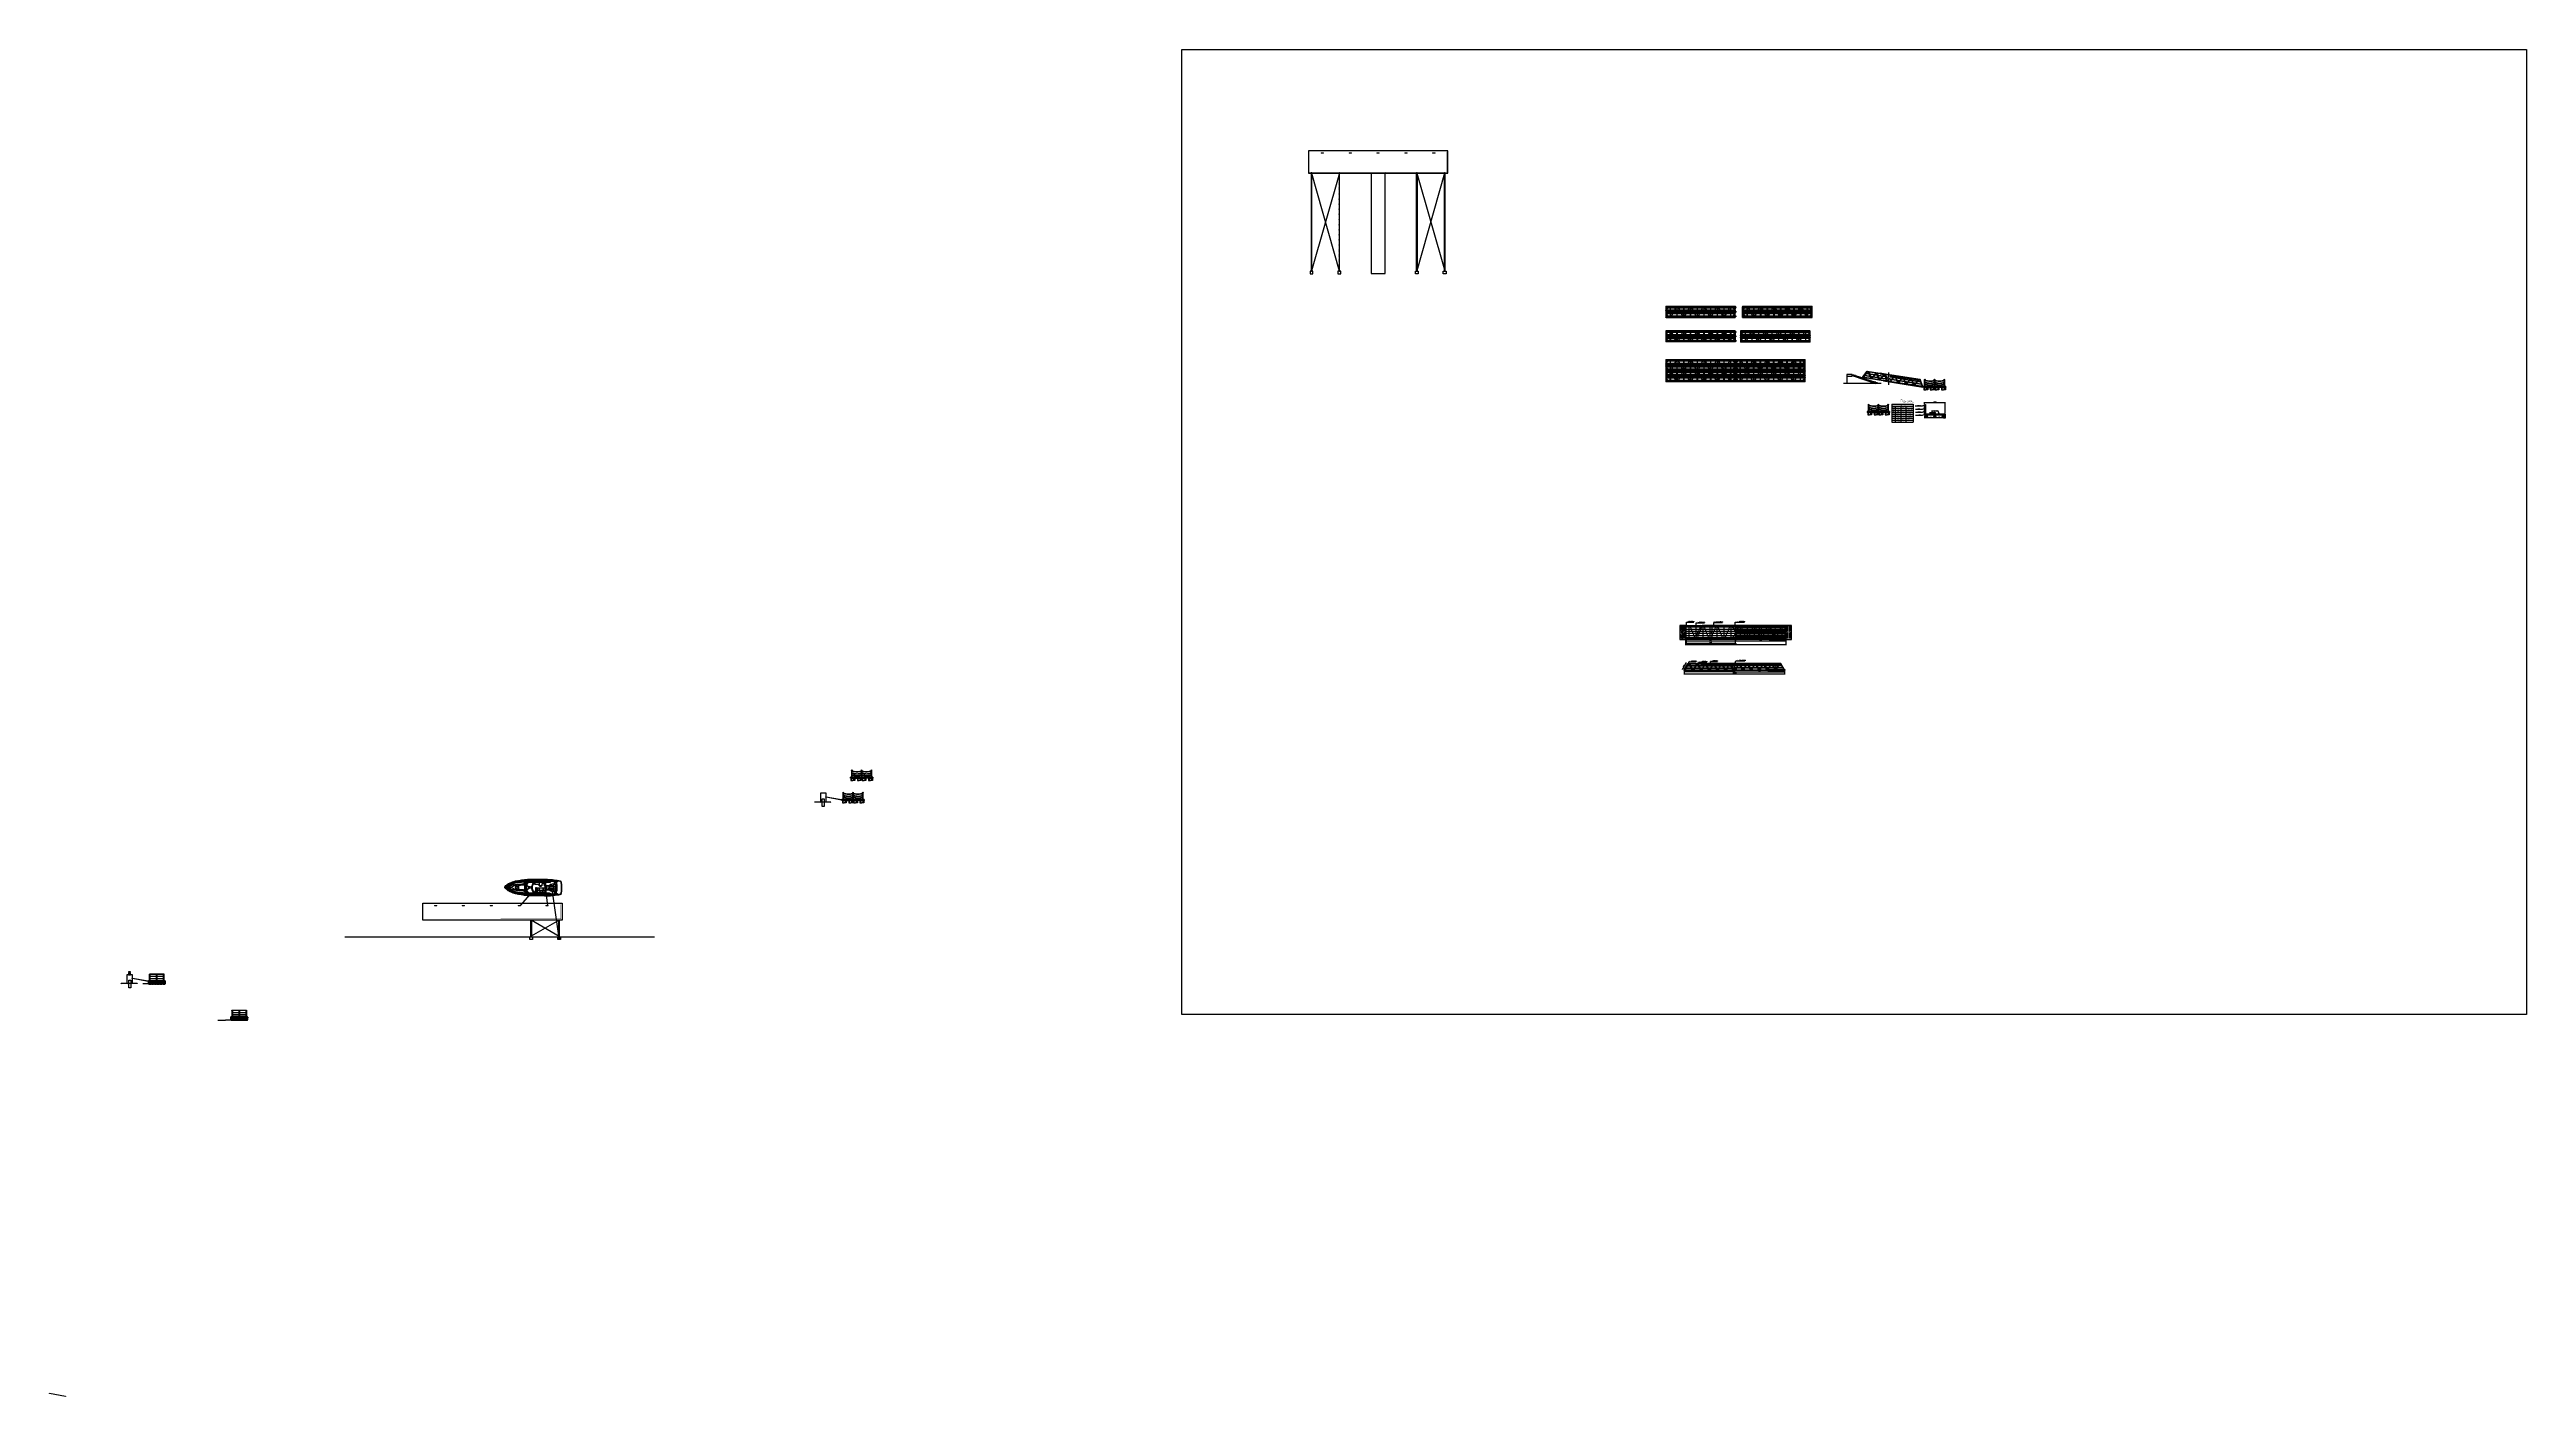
# Model space of a CAD drawing. Header units: inches. Extents: x -109738 to 334474, y -141753 to 99784.
import ezdxf

# ---------------------------------------------------------------- set-up
doc = ezdxf.new("R2010")
doc.units = ezdxf.units.IN
doc.header["$LTSCALE"] = 1000
doc.header["$MEASUREMENT"] = 0
for name, pattern in [('CENTER2', [28.575, 19.05, -3.175, 3.175, -3.175]), ('DASH', [0.35, 0.25, -0.1]), ('DOTE', [2.42, 2, -0.2, 0.02, -0.2])]:
    doc.linetypes.add(name, pattern=pattern)
for name, color, linetype, lineweight in [('0 [HR] Dim', 6, 'Continuous', 13), ('00标注文字', 2, 'Continuous', 15), ('伯利恒浮筒', 5, 'Continuous', 5), ('加强板', 140, 'Continuous', 18), ('成片房屋', 1, 'Continuous', 0), ('结构', 52, 'Continuous', 18), ('铝主梁', 3, 'Continuous', 9), ('铝龙骨', 7, 'Continuous', 9)]:
    doc.layers.add(name, color=color, linetype=linetype, lineweight=lineweight)
for name, color, linetype in [('DIM_LEAD', 3, 'Continuous'), ('DOTE', 1, 'Continuous'), ('furniture', 6, 'Continuous'), ('PUB_DIM', 3, 'Continuous'), ('PUB_TEXT', 7, 'Continuous'), ('track level', 7, 'Continuous'), ('W-bridge approach引桥', 4, 'Continuous'), ('W-FLOAT_BOWL浮筒', 5, 'Continuous'), ('W-PLASTIC_RAILINGS塑木栏杆', 6, 'Continuous'), ('W-STEEL_FRAME钢架', 3, 'Continuous'), ('W-STEEL_KEEL钢龙骨', 5, 'Continuous'), ('W-WOOD_FLOOR木地板', 30, 'Continuous'), ('W-WOOD_STUD木龙骨', 25, 'Continuous'), ('卡槽', 242, 'Continuous'), ('变形缝', 4, 'Continuous'), ('图框', 7, 'Continuous'), ('塑木板', 32, 'Continuous'), ('尺寸', 6, 'Continuous'), ('文字', 3, 'Continuous'), ('方管150X150X12', 3, 'Continuous'), ('短销钉', 253, 'Continuous'), ('螺栓', 146, 'Continuous'), ('连接端梁', 130, 'Continuous'), ('铝横梁', 220, 'Continuous'), ('龙骨', 10, 'Continuous')]:
    doc.layers.add(name, color=color, linetype=linetype)
doc.styles.add('_TCH_DIM', font='SIMPLEX', dxfattribs={"bigfont": 'GBCBIG'})
doc.styles.add('Arial', font='')
doc.styles.add('STANDARD_T3', font='simplex.shx', dxfattribs={"width": 0.7, "bigfont": 'hztxt.shx'})
doc.styles.get('Arial').set_extended_font_data('STXihei')
doc.dimstyles.new('W&&20', dxfattribs={"dimtxt": 70, "dimasz": 20, "dimexe": 50, "dimexo": 60, "dimgap": 20, "dimtad": 1, "dimdec": 0, "dimzin": 0, "dimdsep": 46, "dimtxsty": 'STANDARD_T3', "dimcen": 0.09, "dimclrd": 1, "dimclre": 1, "dimclrt": 7, "dimazin": 2, "dimtfac": 1, "dimtdec": 0, "dimtix": 1, "dimtmove": 2, "dimatfit": 3, "dimfxl": 100, "dimtolj": 1, "dimtzin": 0, "dimarcsym": 0})
doc.dimstyles.new('W&&30', dxfattribs={"dimtxt": 105, "dimasz": 30, "dimexe": 75, "dimexo": 90, "dimgap": 30, "dimtad": 1, "dimdec": 0, "dimzin": 0, "dimdsep": 46, "dimtxsty": 'STANDARD_T3', "dimcen": 0.09, "dimclrd": 1, "dimclre": 1, "dimclrt": 7, "dimazin": 2, "dimtfac": 1, "dimtdec": 0, "dimtix": 1, "dimtmove": 2, "dimatfit": 3, "dimfxl": 100, "dimtolj": 1, "dimtzin": 0, "dimarcsym": 0})
doc.dimstyles.new('W&&50', dxfattribs={"dimtxt": 175, "dimasz": 50, "dimexe": 125, "dimexo": 150, "dimgap": 50, "dimtad": 1, "dimdec": 0, "dimzin": 0, "dimdsep": 46, "dimtxsty": 'STANDARD_T3', "dimcen": 0.09, "dimclrd": 1, "dimclre": 1, "dimclrt": 7, "dimazin": 2, "dimtfac": 1, "dimtdec": 0, "dimtix": 1, "dimtmove": 2, "dimatfit": 3, "dimfxl": 100, "dimtolj": 1, "dimtzin": 0, "dimarcsym": 0})
pattern_1 = [(45, (105703.035, 23015.224), (-56.1266, 56.1266), [])]
pattern_2 = [(45, (110703.035, 23015.224), (-56.1266, 56.1266), [])]

# ---------------------------------------------------------------- blocks, each defined once
blk = doc.blocks.new('*U133')
at = {"color": 5}
for p, q in [((-2, -53), (-2, -1)), ((-2, -1), (2, -1)), ((2, -13), (-2, -14)), ((2, -13), (-2, -14)), ((2, -15), (-2, -16)), ((2, -15), (-2, -16)), ((2, -17), (-2, -18)), ((2, -17), (-2, -18)), ((2, -19), (-2, -20)), ((2, -19), (-2, -20)), ((2, -19), (-2, -20)), ((2, -19), (-2, -20)), ((2, -21), (-2, -22)), ((2, -21), (-2, -22)), ((2, -21), (-2, -22)), ((2, -21), (-2, -22)), ((2, -23), (-2, -24)), ((2, -23), (-2, -24)), ((2, -25), (-2, -26)), ((2, -25), (-2, -26)), ((2, -27), (-2, -28)), ((2, -27), (-2, -28)), ((2, -29), (-2, -30)), ((2, -29), (-2, -30)), ((2, -29), (-2, -30)), ((2, -29), (-2, -30)), ((2, -31), (-2, -32)), ((2, -31), (-2, -32)), ((2, -31), (-2, -32)), ((2, -31), (-2, -32)), ((2, -33), (-2, -34)), ((2, -33), (-2, -34)), ((2, -35), (-2, -36)), ((2, -35), (-2, -36)), ((2, -37), (-2, -38)), ((2, -37), (-2, -38)), ((2, -39), (-2, -40)), ((2, -39), (-2, -40)), ((2, -39), (-2, -40)), ((2, -39), (-2, -40)), ((2, -41), (-2, -42)), ((2, -41), (-2, -42)), ((2, -41), (-2, -42)), ((2, -41), (-2, -42)), ((2, -43), (-2, -44)), ((2, -43), (-2, -44)), ((2, -46), (-2, -47)), ((2, -46), (-2, -47)), ((2, -48), (-2, -49)), ((2, -48), (-2, -49)), ((2, -48), (-2, -49)), ((2, -48), (-2, -49)), ((2, -50), (-2, -51)), ((2, -50), (-2, -51)), ((2, -50), (-2, -51)), ((2, -50), (-2, -51)), ((2, -52), (-2, -53)), ((2, -52), (-2, -53)), ((2, -52), (-2, -53)), ((0, -60), (-2, -53)), ((2, -54), (-2, -55)), ((2, -57), (-1, -57)), ((1, -59), (-1, -59)), ((2, -53), (0, -60)), ((2, -1), (2, -53))]:
    blk.add_line(p, q, dxfattribs=at)
blk.add_lwpolyline([(-3, 0), (-2, -1), (2, -1), (3, 0)], close=True, dxfattribs=at)
blk = doc.blocks.new('A$C0837b8cf')
at = {"layer": 'W-STEEL_FRAME钢架'}
blk.add_lwpolyline([(-17, 0), (-17, 140), (58, 140), (58, 137, -0.4142136), (54, 133), (-3, 130, 0.324101), (-8, 122), (-8, 18, 0.2902278), (-2, 10), (54, 7, -0.4142136), (58, 3), (58, 0)], format="xyb", close=True, dxfattribs=at)
blk = doc.blocks.new('*U267')
at = {"layer": '龙骨'}
for points in [[(-25, -30), (25, -30), (25, 30), (-25, 30)], [(-20, -25), (20, -25), (20, 25), (-20, 25)]]:
    blk.add_lwpolyline(points, close=True, dxfattribs=at)
blk = doc.blocks.new('*U268')
at = {"layer": '变形缝', "color": 0, "linetype": 'ByBlock', "lineweight": -2, "transparency": 16777216}
for p in [(0, 0), (400, 0), (800, 0), (1200, 0), (1600, 0), (2000, 0), (2400, 0)]:
    blk.add_blockref('*U267', p, dxfattribs=at)
blk = doc.blocks.new('blhft')
at = {"layer": 'W-FLOAT_BOWL浮筒', "ltscale": 0.5}
for p, q in [((-302, 230), (-302, 220)), ((302, 284), (302, 274))]:
    blk.add_line(p, q, dxfattribs=at)
at = {"layer": 'W-FLOAT_BOWL浮筒'}
for p, q in [((-302, 226), (-174, 226)), ((-298, 234), (-184, 234)), ((-298, 216), (-184, 216)), ((-250, 234), (-250, 375)), ((-250, 70), (-250, 216)), ((-230, 395), (230, 395)), ((-208, 397), (208, 397)), ((-208, 397), (-208, 395)), ((-180, 0), (180, 0)), ((-174, 244), (-174, 375)), ((174, 280), (-174, 226)), ((-174, 206), (-174, 70)), ((174, 298), (174, 375)), ((174, 280), (302, 280)), ((174, 260), (174, 70)), ((184, 288), (298, 288)), ((184, 270), (298, 270)), ((208, 397), (208, 395)), ((250, 375), (250, 288)), ((250, 270), (250, 70))]:
    blk.add_line(p, q, dxfattribs=at)
at = {"layer": 'W-FLOAT_BOWL浮筒', "ltscale": 0.5}
for centre, start, end in [((-298, 230), 90, 180), ((298, 284), 0, 90)]:
    blk.add_arc(centre, 4, start, end, dxfattribs=at)
at = {"layer": 'W-FLOAT_BOWL浮筒'}
for centre, radius, start, end in [((-298, 220), 4, 180, 270), ((-230, 375), 20, 90, 180), ((-180, 70), 70, 180, 270), ((0, -1768), 2175, 84.50426, 95.49574), ((-184, 244), 10, 270, 0), ((-184, 206), 10, 0, 90), ((-154, 375), 20, 90, 180), ((-104, 70), 70, 180, 270), ((104, 70), 70, 270, 0), ((154, 375), 20, 0, 90), ((184, 298), 10, 180, 270), ((184, 260), 10, 90, 180), ((180, 70), 70, 270, 0), ((230, 375), 20, 0, 90), ((298, 274), 4, 270, 0)]:
    blk.add_arc(centre, radius, start, end, dxfattribs=at)
at = {"layer": 'W-FLOAT_BOWL浮筒', "extrusion": (0, 0, -1)}
blk.add_ellipse((-212, 375), major_axis=(-30.4, 0), ratio=0.9218093, start_param=3.1415927, end_param=6.2831853, dxfattribs=at)
at = {"layer": 'W-FLOAT_BOWL浮筒'}
blk.add_ellipse((-212, 320), major_axis=(-16, 0), ratio=0.75, dxfattribs=at)
blk.add_ellipse((212, 375), major_axis=(30.4, 0.1), ratio=0.9218093, start_param=3.1415927, end_param=6.2831853, dxfattribs=at)
at = {"layer": 'W-FLOAT_BOWL浮筒', "extrusion": (0, 0, -1)}
blk.add_ellipse((212, 320), major_axis=(16, 0), ratio=0.75, dxfattribs=at)
blk = doc.blocks.new('dxd')
at = {"layer": '短销钉', "lineweight": 13}
for p, q in [((-86, 227), (-56, 200)), ((-79, 244), (79, 244)), ((-78, 244), (-78, 246)), ((-78, 246), (78, 246)), ((-52, 180), (-52, 193)), ((-49, 153), (-28, 136)), ((-43, 197), (42, 197)), ((-29, 39), (-29, 45)), ((-26, 48), (-24, 48)), ((-24, 30), (-24, 128)), ((-24, 30), (24, 30)), ((-24, 30), (-18, 2)), ((-19, 133), (19, 133)), ((-16, 0), (16, 0)), ((-6, 39), (-6, 44)), ((6, 39), (6, 44)), ((24, 30), (18, 2)), ((24, 30), (24, 128)), ((26, 48), (24, 48)), ((49, 153), (28, 136)), ((29, 39), (29, 45)), ((52, 180), (52, 193)), ((86, 227), (56, 200)), ((78, 244), (78, 246))]:
    blk.add_line(p, q, dxfattribs=at)
at = {"layer": '短销钉', "lineweight": 13, "ltscale": 0.1}
for p, q in [((-18, 2), (-18, 0)), ((-18, 0), (-16, 0)), ((16, 0), (18, 0)), ((18, 2), (18, 0))]:
    blk.add_line(p, q, dxfattribs=at)
at = {"layer": '短销钉', "lineweight": 13}
for centre, radius, start, end in [((-79, 234), 10, 90, 228.00092), ((0, -1254), 1503, 87.04345, 92.95655), ((-44, 170), 13.5, 126.56574, 231), ((-62, 193), 10, 0, 48.00092), ((-35, 154), 31.4, 56.41658, 122.85309), ((-43, 161), 10, 184.14788, 231), ((-34, 186), 31.4, 236.13806, 303.55692), ((-26, 45), 3, 90, 180), ((-34, 128), 10, 0, 51), ((-16, 2), 2.5, 191.30993, 270), ((-25, 170), 13.5, 308.36964, 51.90106), ((-3, 44), 3, 115.37693, 180), ((0, 38), 10, 64.62307, 115.37693), ((3, 44), 3, 0, 64.62307), ((25, 170), 13.5, 128.09894, 231.63036), ((16, 2), 2.5, 270, 348.69007), ((35, 155), 31.3, 57.12872, 123.60194), ((34, 186), 31.4, 236.43853, 303.86649), ((34, 128), 10, 129, 180), ((26, 45), 3, 0, 90), ((42, 161), 10, 309, 355.85212), ((62, 193), 10, 131.99908, 180), ((44, 170), 13.5, 309, 53.43426), ((79, 234), 10, 311.99908, 90)]:
    blk.add_arc(centre, radius, start, end, dxfattribs=at)
for centre, major_axis, start_param, end_param in [((-23, 39), (0, -9), 4.712389, 6.1157372), ((0, 39), (0, 9), 1.5707963, 4.712389)]:
    blk.add_ellipse(centre, major_axis=major_axis, ratio=0.6666667, start_param=start_param, end_param=end_param, dxfattribs=at)
at = {"layer": '短销钉', "lineweight": 13, "extrusion": (0, 0, -1)}
blk.add_ellipse((23, 39), major_axis=(0, -9), ratio=0.6666667, start_param=4.712389, end_param=6.1157372, dxfattribs=at)
blk = doc.blocks.new('短销固定件正视面')
at = {"layer": '塑木板', "color": 156}
blk.add_lwpolyline([(2149439, 351499), (2149442, 351499), (2149489, 351499), (2149489, 351452), (2149489, 351449), (2149439, 351449)], close=True, dxfattribs=at)
at = {"layer": '塑木板', "color": 5}
blk.add_lwpolyline([(2149489, 351449), (2149489, 351499), (2149439, 351499)], dxfattribs=at)
at = {"layer": '螺栓', "color": 156}
for points in [[(2149454, 351197), (2149475, 351197), (2149475, 351187), (2149454, 351187)], [(2149455, 351199), (2149473, 351199), (2149473, 351197), (2149455, 351197)], [(2149459, 351197), (2149470, 351197), (2149470, 351187), (2149459, 351187)]]:
    blk.add_lwpolyline(points, close=True, dxfattribs=at)
blk.add_lwpolyline([(2149458, 351449), (2149458, 351182), (2149470, 351182), (2149470, 351449)], dxfattribs=at)
blk = doc.blocks.new('A$C47c33f2f')
at = {"color": 4}
for p, q in [((0, 0), (46, 0)), ((44, 2), (2, 2)), ((2, 2), (2, 2)), ((4, 18), (4, 4)), ((4, 18), (42, 18)), ((4, 4), (42, 4)), ((12, 26), (12, 88)), ((12, 26), (32, 26)), ((34, 26), (34, 88)), ((42, 16), (42, 4))]:
    blk.add_line(p, q, dxfattribs=at)
blk.add_circle((23, 104), 15, dxfattribs=at)
for centre, radius, start, end in [((2, 0), 2.5, 90, 180), ((2, 4), 2, 270, 0), ((12, 18), 8, 90, 180), ((-5, 88), 17.3, 1.48254, 29.93066), ((32, 16), 10, 0, 90), ((51, 88), 17.3, 150.06934, 178.51746), ((44, 4), 2, 180, 270), ((44, 0), 2.5, 0, 90)]:
    blk.add_arc(centre, radius, start, end, dxfattribs=at)
at = {"layer": '尺寸'}
for p, q in [((0, 0), (0, 0)), ((0, 0), (0, 0)), ((44, 2), (44, 2)), ((46, 0), (46, 0))]:
    blk.add_line(p, q, dxfattribs=at)
blk = doc.blocks.new('M24_90')
at = {"layer": 'PUB_DIM'}
for p, q in [((-11, 11), (-14, 10)), ((-11, 11), (-7, 10)), ((-11, 11), (11, 11)), ((-7, 10), (0, 11)), ((-7, 10), (-7, 0)), ((0, 11), (7, 10)), ((11, 11), (7, 10)), ((7, 10), (7, 0)), ((11, 11), (14, 10)), ((-11, -74), (-14, -73)), ((-11, -74), (-7, -73)), ((-11, -74), (11, -74)), ((-7, -73), (-7, -58)), ((-7, -73), (0, -74)), ((0, -74), (7, -73)), ((7, -73), (7, -58)), ((11, -74), (7, -73)), ((11, -74), (14, -73))]:
    blk.add_line(p, q, dxfattribs=at)
for points in [[(-14, 10), (14, 10), (14, 0), (-14, 0)], [(-8, 0), (8, 0), (8, -77), (-8, -77)], [(-15, -52), (15, -52), (15, -55), (-15, -55)], [(-14, -73), (14, -73), (14, -58), (-14, -58)]]:
    blk.add_lwpolyline(points, close=True, dxfattribs=at)
blk = doc.blocks.new('M16膨胀螺栓')
at = {"layer": 'PUB_DIM'}
for p, q in [((-12, 12), (-16, 10)), ((-12, 12), (-8, 10)), ((-12, 12), (12, 12)), ((-8, 10), (0, 12)), ((0, 12), (8, 10)), ((12, 12), (8, 10)), ((12, 12), (16, 10)), ((-8, -84), (-12, -103)), ((-12, -103), (-12, -112)), ((-12, -112), (12, -112)), ((-10, -112), (-10, -112)), ((0, -128), (-10, -123)), ((-5, -117), (5, -117)), ((-2, -107), (-4, -112)), ((-1, -84), (-2, -107)), ((0, -128), (10, -123)), ((1, -84), (2, -107)), ((2, -107), (4, -112)), ((8, -84), (12, -103)), ((10, -112), (10, -112)), ((12, -103), (12, -112))]:
    blk.add_line(p, q, dxfattribs=at)
for points in [[(-16, 10), (16, 10), (16, 0), (-16, 0)], [(-8, 22), (8, 22), (8, -73), (-8, -73)], [(-10, -18), (10, -18), (10, -123), (-10, -123)], [(-8, -79), (8, -79), (8, -84), (-8, -84)]]:
    blk.add_lwpolyline(points, close=True, dxfattribs=at)
for centre, start, end in [((-5, -112), 180, 270), ((5, -112), 270, 0)]:
    blk.add_arc(centre, 5, start, end, dxfattribs=at)
blk = doc.blocks.new('hjashdasda')
at = {"layer": 'DOTE', "linetype": 'DOTE', "ltscale": 0.005}
for p, q in [((37896, 49659), (37896, 49655)), ((37909, 49660), (37909, 49655))]:
    blk.add_line(p, q, dxfattribs=at)
at = {"layer": 'DOTE', "linetype": 'DOTE', "ltscale": 0.02}
for p, q in [((37907, 49665), (37897, 49665)), ((37903, 49683), (37903, 49656))]:
    blk.add_line(p, q, dxfattribs=at)
at = {"layer": 'PUB_DIM'}
for p, q in [((37896, 49657), (37896, 49656)), ((37897, 49657), (37897, 49656)), ((37900, 49657), (37900, 49669)), ((37905, 49669), (37900, 49669)), ((37902, 49657), (37902, 49669)), ((37903, 49657), (37903, 49669)), ((37905, 49657), (37905, 49669)), ((37908, 49657), (37908, 49656)), ((37909, 49657), (37909, 49656))]:
    blk.add_line(p, q, dxfattribs=at)
for points in [[(37911, 49656), (37894, 49656), (37894, 49657), (37911, 49657)], [(37902, 49661), (37902, 49682), (37903, 49682), (37903, 49661)]]:
    blk.add_lwpolyline(points, close=True, dxfattribs=at)
at = {"layer": 'PUB_DIM', "yscale": 0.08773124708293675, "zscale": 0.08773124708293675}
for name, p, xscale, rotation in [('M16膨胀螺栓', (37896, 49657), -0.08773124708293675, 359.9999999999325), ('M24_90', (37905, 49665), 0.08773124708293675, 270)]:
    blk.add_blockref(name, p, dxfattribs=dict(at, xscale=xscale, rotation=rotation))
at = {"layer": 'PUB_DIM', "xscale": 0.08773124708293675, "yscale": 0.08773124708293675, "zscale": 0.08773124708293675}
blk.add_blockref('M16膨胀螺栓', (37909, 49657), dxfattribs=at)
blk = doc.blocks.new('ahjshdasda')
at = {"layer": 'PUB_DIM'}
for p, q in [((39726, 54601), (39726, 54591)), ((39727, 54601), (39727, 54591)), ((39729, 54601), (39729, 54591)), ((39731, 54601), (39731, 54591))]:
    blk.add_line(p, q, dxfattribs=at)
for points in [[(39720, 54602), (39737, 54602), (39737, 54600), (39720, 54600)], [(39729, 54599), (39729, 54580), (39728, 54580), (39728, 54599)]]:
    blk.add_lwpolyline(points, close=True, dxfattribs=at)
at = {"layer": 'PUB_DIM', "xscale": 0.08773124708293675, "yscale": 0.08773124708293675, "zscale": 0.08773124708293675, "rotation": 90.01075038123389}
blk.add_blockref('M24_90', (39726, 54594), dxfattribs=at)
blk = doc.blocks.new('*U269')
blk.add_lwpolyline([(33, 61), (-33, -61)])
blk = doc.blocks.new('*U270')
at = {"color": 0, "linetype": 'ByBlock', "lineweight": -2, "transparency": 16777216}
for p in [(0, 0), (98, 0), (195, 0), (293, 0), (390, 0), (488, 0), (585, 0), (683, 0), (780, 0), (878, 0), (975, 0), (1073, 0), (1170, 0), (1268, 0), (1365, 0), (1463, 0), (1560, 0), (1658, 0), (1755, 0), (1853, 0), (1950, 0), (2048, 0), (2145, 0), (2243, 0), (2341, 0), (2438, 0), (2536, 0), (2633, 0), (2731, 0), (2828, 0)]:
    blk.add_blockref('*U269', p, dxfattribs=at)
blk = doc.blocks.new('*U271')
at = {"layer": '龙骨'}
for points in [[(-25, -30), (25, -30), (25, 30), (-25, 30)], [(-20, -25), (20, -25), (20, 25), (-20, 25)]]:
    blk.add_lwpolyline(points, close=True, dxfattribs=at)
blk = doc.blocks.new('*U272')
at = {"layer": '变形缝', "color": 0, "linetype": 'ByBlock', "lineweight": -2, "transparency": 16777216}
for p in [(0, 0), (400, 0), (800, 0), (1200, 0), (1600, 0), (2000, 0), (2400, 0)]:
    blk.add_blockref('*U271', p, dxfattribs=at)
blk = doc.blocks.new('游艇码头系船柱')
at = {"layer": '00标注文字', "color": 2}
for p, q in [((0.04, 0.1), (0.05, 0.1)), ((0.04, 0.05), (0.05, 0.05)), ((0.05, 0.1), (0.05, 0.05)), ((0.05, 0.09), (0.1, 0.09)), ((0.05, 0.05), (0.1, 0.05)), ((0.15, 0.11), (0.19, 0.11)), ((0.15, 0.04), (0.19, 0.04)), ((0.43, 0.09), (0.18, 0.09)), ((0.43, 0.05), (0.18, 0.05)), ((0.46, 0.11), (0.42, 0.11)), ((0.46, 0.04), (0.42, 0.04)), ((0.57, 0.09), (0.51, 0.09)), ((0.57, 0.05), (0.51, 0.05)), ((0.57, 0.1), (0.57, 0.1)), ((0.57, 0.1), (0.57, 0.05)), ((0.57, 0.05), (0.57, 0.05))]:
    blk.add_line(p, q, dxfattribs=at)
blk.add_lwpolyline([(0, 0.15), (0.61, 0.15), (0.61, 0), (0, 0)], close=True, dxfattribs=at)
for centre in [(0.13, 0.07), (0.48, 0.07)]:
    blk.add_circle(centre, 0.04, dxfattribs=at)
at = {"layer": '00标注文字', "color": 8}
for centre in [(0.13, 0.07), (0.48, 0.07)]:
    blk.add_circle(centre, 0.035, dxfattribs=at)
at = {"layer": '00标注文字', "color": 2}
for centre, radius, start, end in [((0.05, 0.07), 0.0256, 102.68038, 257.31962), ((0.15, 0.07), 0.035, 325.1501, 34.8499), ((0.19, 0.07), 0.035, 34.8499, 90), ((0.19, 0.07), 0.035, 270, 325.1501), ((0.42, 0.07), 0.035, 90, 145.1501), ((0.42, 0.07), 0.035, 214.8499, 270), ((0.46, 0.07), 0.035, 145.1501, 214.8499), ((0.56, 0.07), 0.0256, 282.68038, 77.31962)]:
    blk.add_arc(centre, radius, start, end, dxfattribs=at)
blk = doc.blocks.new('*U276')
at = {"layer": '00标注文字', "xscale": -693.1336901761795, "yscale": 693.1336901761795, "zscale": 693.1336901761795}
blk.add_blockref('游艇码头系船柱', (211, -52), dxfattribs=at)
blk = doc.blocks.new('*U277')
at = {"color": 0, "linetype": 'ByBlock', "lineweight": -2, "transparency": 16777216}
for p in [(0, 0), (5000, 0), (10000, 0), (15000, 0), (20000, 0)]:
    blk.add_blockref('*U276', p, dxfattribs=at)
blk = doc.blocks.new('A$Cf6bfa866')
for points in [[(1.27, 13.88), (1.32, 13.37)], [(2.07, 13.22), (1.64, 13.22)], [(2.05, 13.82), (1.85, 13.82)], [(1.93, 14.27), (1.93, 14.01)], [(2.05, 14.37), (2.05, 13.82)], [(2.07, 14.29), (2.05, 14.29)], [(2.07, 14.29), (2.1, 14.29)], [(2.07, 13.22), (2.51, 13.22)], [(2.1, 14.37), (2.1, 13.44)], [(2.1, 13.82), (2.3, 13.82)], [(2.22, 14.27), (2.22, 14.01)], [(2.88, 13.88), (2.83, 13.37)], [(0.01, 7.67), (0.11, 7.56)], [(0.07, 6.79), (0.13, 6.79), (0.13, 5.87)], [(0.32, 11.37), (0.39, 11.14)], [(0.4, 8.73), (0.79, 8.73)], [(0.55, 8.53), (0.55, 3.44)], [(0.71, 7.08), (0.62, 7.08)], [(0.67, 3.07), (0.67, 8.5)], [(0.68, 12.71), (0.76, 12.31)], [(0.71, 8.47), (0.71, 2.99)], [(0.71, 6.95), (0.88, 6.95), (0.88, 7.08)], [(1.26, 5.73), (1.26, 6.83), (0.71, 6.83)], [(0.73, 8.46), (0.78, 7.19)], [(0.77, 7.16), (0.73, 7.16), (0.73, 7.43), (0.77, 7.43)], [(1.42, 9.38), (1.27, 9.19)], [(1.52, 10.95), (1.39, 11.07)], [(1.58, 8.85), (1.46, 9), (1.48, 9.03), (1.44, 9.07), (1.51, 9.05), (1.93, 8.41)], [(1.6, 8.87), (1.57, 8.84), (1.91, 8.32)], [(1.6, 8.87), (1.93, 8.35)], [(1.69, 12.3), (1.61, 12.3)], [(2.07, 9.09), (1.89, 9.09), (1.89, 9.04)], [(1.93, 8.35), (1.93, 8.63), (1.97, 8.63)], [(1.97, 8.3), (1.97, 8), (1.93, 8), (1.93, 8.28)], [(1.97, 8.63), (1.97, 8.33)], [(2.07, 9.09), (2.26, 9.09), (2.26, 9.04)], [(2.18, 8.63), (2.18, 8.33)], [(2.22, 8.35), (2.22, 8.63), (2.18, 8.63)], [(2.18, 8.3), (2.18, 8), (2.22, 8), (2.22, 8.28)], [(2.19, 6.7), (2.65, 6.7)], [(2.19, 6.57), (2.65, 6.57)], [(2.19, 6.43), (2.65, 6.43)], [(2.19, 6.43), (2.19, 6.36)], [(2.56, 8.85), (2.69, 9), (2.67, 9.03), (2.71, 9.07), (2.64, 9.05), (2.22, 8.41)], [(2.55, 8.87), (2.22, 8.35)], [(2.22, 6.7), (2.22, 6.75), (2.5, 6.75), (2.5, 6.7)], [(2.55, 8.87), (2.58, 8.84), (2.24, 8.32)], [(2.46, 12.3), (2.54, 12.3)], [(2.51, 6.7), (2.51, 6.75), (2.65, 6.75)], [(2.63, 10.95), (2.76, 11.07)], [(2.69, 6.67), (2.65, 6.67)], [(2.69, 6.46), (2.65, 6.46)], [(2.73, 9.38), (2.88, 9.19)], [(2.77, 6.67), (2.81, 6.67)], [(2.77, 6.46), (2.81, 6.46)], [(2.95, 6.7), (2.95, 6.75), (2.81, 6.75)], [(3.27, 6.7), (2.81, 6.7)], [(3.27, 6.57), (2.81, 6.57)], [(3.27, 6.43), (2.81, 6.43)], [(3.25, 6.7), (3.25, 6.75), (2.97, 6.75), (2.97, 6.7)], [(3.25, 6.75), (3.25, 6.77), (3.44, 6.77)], [(3.44, 6.95), (3.27, 6.95), (3.27, 7.08)], [(3.27, 6.43), (3.27, 6.36)], [(3.75, 8.73), (3.36, 8.73)], [(3.42, 8.46), (3.37, 7.19)], [(3.38, 7.16), (3.42, 7.16), (3.42, 7.43), (3.38, 7.43)], [(3.47, 12.71), (3.39, 12.31)], [(3.44, 8.47), (3.44, 2.99)], [(3.44, 7.08), (3.53, 7.08)], [(3.48, 3.07), (3.48, 8.5)], [(3.6, 8.53), (3.6, 3.44)], [(3.83, 11.37), (3.76, 11.14)], [(4.08, 6.79), (4.02, 6.79), (4.02, 5.87)], [(4.14, 7.67), (4.04, 7.56)], [(0.07, 2.43), (0.07, 2.85), (0.01, 2.88)], [(0.37, 5.87), (0.1, 5.87)], [(0.29, 3.27), (0.11, 3.27)], [(0.37, 5.52), (0.16, 5.51)], [(0.24, 2.82), (0.32, 2.87)], [(0.24, 2.82), (0.3, 1.89)], [(0.34, 1.84), (0.42, 1.92)], [(0.38, 0.98), (0.49, 1.09)], [(0.41, 2.55), (0.5, 2.64), (0.5, 2.69)], [(1.04, 1.86), (0.42, 1.86)], [(0.46, 1.61), (0.5, 1.61), (0.5, 1.35)], [(0.55, 3.44), (0.49, 3.44)], [(0.56, 1.15), (0.49, 1.09)], [(0.49, 0.98), (0.49, 1.09)], [(0.5, 1.35), (1.09, 1.35)], [(0.5, 1.35), (0.5, 1.26)], [(0.51, 3.31), (0.51, 3.27), (0.58, 3.27)], [(0.61, 4.55), (0.71, 4.51)], [(0.71, 3.07), (0.67, 3.07), (0.65, 3.04), (0.65, 2.99), (0.71, 2.99)], [(1.65, 4.22), (1.65, 4.4), (1.07, 4.4), (1.07, 5.14), (1.65, 5.14), (1.65, 5.73), (0.71, 5.73)], [(2.07, 4.22), (0.71, 4.22)], [(2.07, 4.07), (0.71, 4.07)], [(1.17, 1.43), (2.07, 1.4)], [(1.52, 5.73), (1.56, 5.8), (1.3, 6.06), (1.26, 6.06)], [(2.07, 3.91), (1.5, 3.91), (1.5, 3.2), (2.07, 3.2)], [(1.5, 3.91), (1.59, 3.82)], [(1.59, 3.28), (1.5, 3.2)], [(1.53, 3.01), (1.53, 2.05)], [(2.07, 3.82), (1.59, 3.82), (1.59, 3.28), (2.07, 3.28)], [(1.6, 3.01), (1.6, 2.1)], [(1.65, 5.67), (1.73, 5.67), (1.73, 5.21), (1.65, 5.21)], [(1.78, 2.02), (1.78, 1.32)], [(1.84, 3.04), (1.84, 2.07)], [(2.07, 4.22), (3.44, 4.22)], [(2.07, 4.07), (3.44, 4.07)], [(2.07, 3.91), (2.65, 3.91), (2.65, 3.2), (2.07, 3.2)], [(2.07, 3.82), (2.56, 3.82), (2.56, 3.28), (2.07, 3.28)], [(2.97, 1.43), (2.07, 1.4)], [(3.44, 6.36), (2.12, 6.36), (2.12, 6.27), (3.44, 6.27)], [(2.14, 6.27), (2.14, 5.85), (2.85, 5.85)], [(2.23, 4.22), (2.23, 4.66), (2.8, 4.66), (2.8, 4.22)], [(2.31, 3.04), (2.31, 2.07)], [(2.37, 2.02), (2.37, 1.32)], [(2.55, 3.01), (2.55, 2.1)], [(2.65, 3.91), (2.56, 3.82)], [(2.56, 3.28), (2.65, 3.2)], [(2.62, 3.01), (2.62, 2.05)], [(2.83, 4.22), (2.83, 4.3), (3.44, 4.3)], [(2.85, 4.3), (2.85, 6.36)], [(2.85, 5.63), (3.44, 5.63)], [(2.85, 4.96), (3.44, 4.96)], [(3.65, 1.35), (3.06, 1.35)], [(3.11, 1.86), (3.72, 1.86)], [(3.34, 4.3), (3.34, 6.27)], [(3.54, 4.55), (3.44, 4.51)], [(3.44, 3.07), (3.48, 3.07), (3.5, 3.04), (3.5, 2.99), (3.44, 2.99)], [(3.64, 3.31), (3.64, 3.27), (3.57, 3.27)], [(3.66, 1.09), (3.59, 1.15)], [(3.6, 3.44), (3.66, 3.44)], [(3.74, 2.55), (3.65, 2.64), (3.65, 2.69)], [(3.69, 1.61), (3.65, 1.61), (3.65, 1.35)], [(3.65, 1.35), (3.65, 1.26)], [(3.76, 0.98), (3.66, 1.09)], [(3.66, 0.98), (3.66, 1.09)], [(3.81, 1.84), (3.73, 1.92)], [(3.91, 2.82), (3.83, 2.87)], [(3.85, 3.27), (4.04, 3.27)], [(3.91, 2.82), (3.85, 1.89)], [(4.08, 2.43), (4.08, 2.85), (4.14, 2.88)]]:
    blk.add_lwpolyline(points)
for points in [[(0.77, 7.16), (0.73, 7.11, 0.768854), (0.75, 7.06, -7.484608)], [(3.38, 7.16), (3.42, 7.11, -0.768854), (3.39, 7.06, 7.484608)]]:
    blk.add_lwpolyline(points, format="xyb")
for points in [[(2.12, 6.7), (2.19, 6.7), (2.19, 6.43), (2.12, 6.43)], [(2.65, 6.76), (2.81, 6.76), (2.81, 6.36), (2.65, 6.36)], [(2.69, 6.7), (2.77, 6.7), (2.77, 6.43), (2.69, 6.43)], [(3.34, 6.7), (3.27, 6.7), (3.27, 6.43), (3.34, 6.43)], [(2.24, 5.79), (2.78, 5.79), (2.78, 4.72), (2.24, 4.72)]]:
    blk.add_lwpolyline(points, close=True)
for centre, radius in [((2.07, 14.4), 0.0453), ((2.07, 11.69), 0.295), ((2.07, 11.69), 0.229), ((1.94, 8.32), 0.0345), ((2.2, 8.32), 0.0345)]:
    blk.add_circle(centre, radius)
for centre, radius, start, end in [((5.87, 10.26), 5.67, 140.24633, 163.53115), ((6.73, 10.5), 6.44, 150.46442, 167.79855), ((6.9, 9.83), 6.62, 150.29536, 163.15071), ((6.44, 10.08), 6.04, 150.90874, 162.22902), ((5.17, 10.92), 4.4, 140.04051, 160.55), ((6.81, 10.33), 6.06, 145.76434, 160.56123), ((5.77, 10.51), 5.62, 134.24436, 145.73697), ((3.79, 11.6), 3.04, 124.94431, 150.22583), ((3.75, 11.58), 2.96, 130.35112, 150.94041), ((27.59, 8.59), 26.4, 170.74869, 178.75634), ((10.39, 10.47), 9.17, 165.04479, 174.41642), ((6.38, 10.7), 4.96, 150.18733, 175.45381), ((2.73, 13.01), 1.49, 117.02835, 144.29324), ((9.14, 11.1), 7.8, 159.45543, 167.126), ((1.86, 13.85), 0.0264, 155.69613, 253.36607), ((2.46, 13.31), 0.832, 119.86056, 138.56771), ((2.11, 14.27), 0.373, 95.50294, 134.70725), ((1.97, 13.39), 0.066, 101.847, 231.79441), ((2.06, 13.58), 0.142, 132.42764, 286.22244), ((1.76, 13.05), 0.335, 39.23607, 58.45771), ((2.16, 13.55), 0.221, 191.10452, 233.57199), ((1.81, 13.87), 0.239, 311.01209, 349.21906), ((2.28, 13.05), 0.335, 121.54229, 140.76393), ((1.96, 13.48), 0.119, 302.86161, 342.04742), ((2.04, 14.27), 0.373, 45.29275, 84.49706), ((-2.23, 10.7), 4.96, 4.54619, 29.81267), ((1.42, 13.01), 1.49, 35.70676, 62.97165), ((0.36, 11.6), 3.04, 29.77417, 55.05569), ((1.69, 13.31), 0.832, 41.43229, 60.13944), ((2.06, 13.39), 0.066, 308.20559, 58.21379), ((-1.62, 10.51), 5.62, 34.26303, 45.75564), ((2.29, 13.85), 0.0264, 286.63393, 24.30387), ((-4.99, 11.1), 7.8, 12.874, 20.54457), ((0.4, 11.58), 2.96, 29.05959, 49.64888), ((-2.66, 10.33), 6.06, 19.43877, 34.23566), ((-1.02, 10.92), 4.4, 19.45, 39.95949), ((-6.24, 10.47), 9.17, 5.58358, 14.95521), ((-23.44, 8.59), 26.4, 1.24366, 9.25131), ((-1.72, 10.26), 5.67, 16.46885, 39.75367), ((-2.29, 10.08), 6.04, 17.77098, 29.09126), ((-2.75, 9.83), 6.62, 16.84929, 29.70464), ((-2.58, 10.5), 6.44, 12.20145, 29.53558), ((14.05, 8.37), 14.06, 165.61075, 178.07127), ((-895.48, 4.29), 895.49, 359.90995, 0.29121), ((14.55, 8.02), 14.5, 169.31038, 181.58909), ((-400.02, 0.81), 400.13, 0.43596, 0.85555), ((-86.65, 2.66), 86.81, 0.94309, 2.72267), ((22.11, 7.64), 22, 175.74075, 182.21648), ((15.75, 7.77), 15.65, 166.59664, 174.49135), ((7.91, 9.38), 7.72, 162.09901, 170.05951), ((37.84, 6.76), 37.48, 177.48002, 181.19557), ((1.62, 5.45), 1.61, 131.86959, 141.39942), ((1.78, 5.3), 1.67, 137.72289, 147.96981), ((13.06, 8.44), 12.66, 161.86045, 180.14659), ((-0.02, 8.12), 0.672, 33.26718, 51.85239), ((3.79, 10.66), 3.35, 157.83187, 167.24053), ((0.94, 8.49), 0.392, 143.35768, 174.15192), ((-24.6, 5.91), 25.24, 354.86886, 5.13114), ((53.33, 5.98), 52.83, 175.29019, 177.02103), ((0.11, 8.39), 0.612, 22.50668, 32.9425), ((0.76, 8.56), 0.105, 142.66696, 255.78338), ((-0.59, 10.27), 2.07, 307.52435, 327.06999), ((9.11, 9.64), 8.45, 161.33981, 175.42902), ((2.03, 7.31), 1.74, 108.11912, 138.44399), ((2.1, 5.42), 2.12, 90.60607, 129.28341), ((0.83, 7.14), 0.107, 222.65871, 295.94564), ((2.03, 5.74), 1.92, 88.77948, 130.99585), ((2.48, 8.89), 1.66, 142.35288, 184.53746), ((2.08, 5.55), 1.94, 90.03553, 128.11305), ((23.09, 9.08), 21.94, 174.0239, 179.82684), ((2.1, 6.94), 2.4, 90.70003, 113.44732), ((-0.32, 6.7), 1.59, 4.65317, 20.62866), ((16.9, 9.36), 15.63, 173.82572, 180.60026), ((6.61, 10.66), 5.27, 161.81314, 175.89001), ((1.45, 10.99), 0.098, 97.85324, 151.81457), ((13.91, 9.38), 12.49, 172.76715, 180.01779), ((2.14, 7.03), 2.45, 91.56603, 107.15667), ((2.51, 2.08), 9.07, 92.72233, 96.78138), ((2.43, 4.18), 6.83, 92.99049, 97.6819), ((2.03, 7.31), 1.74, 88.65201, 105.84516), ((1.64, 2.08), 9.07, 83.21862, 87.27767), ((1.72, 4.18), 6.83, 82.3181, 87.00951), ((2.01, 7.03), 2.45, 72.84333, 88.43397), ((2.05, 6.94), 2.4, 66.55268, 89.29997), ((2.12, 7.31), 1.74, 74.15484, 91.34799), ((2.12, 5.74), 1.92, 49.00415, 91.22052), ((2.05, 5.42), 2.12, 50.71659, 89.39393), ((2.07, 5.55), 1.94, 51.88695, 89.96447), ((-2.46, 10.66), 5.27, 4.10999, 18.18686), ((-9.76, 9.38), 12.49, 359.98221, 7.23285), ((2.12, 7.31), 1.74, 41.55601, 71.88088), ((2.7, 10.99), 0.098, 28.18543, 82.14676), ((-12.75, 9.36), 15.63, 359.39974, 6.17428), ((-18.94, 9.08), 21.94, 0.17316, 5.9761), ((1.67, 8.89), 1.66, 355.46254, 37.64712), ((4.74, 10.27), 2.07, 212.93001, 232.47565), ((-4.96, 9.64), 8.45, 4.57098, 18.66019), ((-8.91, 8.44), 12.66, 359.85341, 18.13955), ((3.32, 7.14), 0.107, 244.05436, 317.34129), ((3.39, 8.56), 0.105, 284.21662, 37.33304), ((0.35, 10.66), 3.35, 12.75947, 22.16813), ((-49.19, 5.98), 52.83, 2.97897, 4.70981), ((4.04, 8.39), 0.612, 147.0575, 157.49332), ((28.75, 5.91), 25.24, 174.86886, 185.13114), ((3.21, 8.49), 0.392, 5.84808, 36.64232), ((-3.76, 9.38), 7.72, 9.94049, 17.90099), ((4.17, 8.12), 0.672, 128.14761, 146.73282), ((2.53, 5.45), 1.61, 38.60058, 48.13041), ((2.37, 5.3), 1.67, 32.03019, 42.27711), ((-11.6, 7.77), 15.65, 5.50865, 13.40336), ((-9.9, 8.37), 14.06, 1.92873, 14.38925), ((-33.69, 6.76), 37.48, 358.80443, 2.51998), ((-10.4, 8.02), 14.5, 358.41091, 10.68962), ((-17.97, 7.64), 22, 357.78352, 4.25925), ((90.8, 2.66), 86.81, 177.27733, 179.05691), ((404.17, 0.81), 400.13, 179.14445, 179.56404), ((899.63, 4.29), 895.49, 179.70879, 180.09005), ((4, 2.68), 3.98, 177.1859, 182.71516), ((-0.04, 2.39), 0.122, 348.99633, 54.86759), ((4.74, 2.47), 4.7, 179.80103, 191.87956), ((1.06, 2.31), 0.984, 176.58578, 219.83565), ((34.07, 4.12), 33.97, 180.43986, 182.91944), ((0.84, 2.34), 0.703, 175.88155, 224.57855), ((1.44, 1.8), 1.34, 192.98248, 217.82574), ((36.33, 6.52), 36.18, 181.03586, 183.99261), ((-456.06, -27.7), 457.32, 3.82641, 3.9864), ((1.29, 1.28), 1.14, 173.65712, 191.49319), ((2.62, 1.18), 2.44, 183.07921, 203.48393), ((0.28, 1.09), 0.108, 200.29962, 251.14225), ((-34.8, 0.73), 35.19, 3.48273, 5.33063), ((2.79, 1.23), 2.55, 185.44758, 201.98438), ((0.3, 1.21), 0.231, 255.83945, 263.99045), ((0.41, 2.6), 1.63, 265.17671, 272.81389), ((-0.63, 5.93), 2.94, 288.53246, 292.62082), ((0.34, 1.7), 0.0384, 215.22736, 337.8259), ((0, 3.61), 0.769, 294.28471, 320.29141), ((0.66, 3.02), 0.369, 204.75704, 244.69248), ((20.18, 5.86), 19.81, 179.66976, 184.94439), ((0.64, 1.54), 0.308, 130.72602, 151.71572), ((2.02, 6.6), 6.6, 255.62771, 270.49513), ((3.67, 2.24), 3.27, 174.5306, 183.64782), ((1.85, 2.1), 1.45, 182.78218, 197.58044), ((2.13, 8.45), 8.36, 258.18079, 269.62007), ((-0.02, 3.42), 0.821, 303.16592, 328.05719), ((5.37, 4.13), 4.93, 179.71357, 189.5902), ((1.03, 1.5), 0.581, 163.29343, 204.8194), ((1.31, 3.72), 2.22, 247.75815, 263.47429), ((0.47, 3.27), 0.0695, 297.16713, 356.36505), ((0.99, 1.48), 0.536, 204.3184, 217.06526), ((0.69, 3.45), 0.14, 182.66886, 214.63627), ((0.41, 3.3), 0.177, 357.62625, 23.23988), ((0.76, 3.27), 0.181, 175.52682, 218.30133), ((0.68, 3.15), 0.0875, 148.44318, 224.41082), ((0.67, 3.1), 0.0585, 128.3217, 211.27769), ((0.5, 3.04), 0.168, 7.11839, 44.76109), ((0.7, 3.07), 0.0786, 133.04094, 228.81631), ((3.64, 1.85), 2.61, 174.03672, 191.14737), ((4.84, 1.7), 3.81, 160.60051, 173.60741), ((2.37, 9.05), 7.06, 259.25832, 267.62724), ((3.64, 1.85), 2.61, 191.14737, 192.20708), ((2.29, 8.5), 7.3, 260.58985, 268.31044), ((4.08, 1.76), 2.92, 173.40404, 187.60026), ((1.99, 5.57), 4.02, 258.04881, 271.19001), ((2.23, 9.02), 7.72, 262.22631, 268.8791), ((2.15, -1.8), 4.85, 90.83444, 100.71563), ((2.14, 5.72), 3.66, 261.45181, 268.99017), ((2, -1.8), 4.85, 79.28437, 89.16556), ((1.78, 9.05), 7.06, 272.37276, 280.74168), ((2.01, 5.72), 3.66, 271.00983, 278.54819), ((2.16, 5.57), 4.02, 268.80999, 281.95119), ((1.92, 9.02), 7.72, 271.1209, 277.77369), ((1.86, 8.5), 7.3, 271.68956, 279.41015), ((2.02, 8.45), 8.36, 270.37993, 281.81921), ((2.13, 6.6), 6.6, 269.50487, 284.37229), ((-0.69, 1.7), 3.81, 6.39259, 19.39949), ((0.07, 1.76), 2.92, 352.39974, 6.59596), ((0.51, 1.85), 2.61, 347.79292, 348.85263), ((0.51, 1.85), 2.61, 348.85263, 5.96328), ((2.84, 3.72), 2.22, 276.52571, 292.24185), ((4.17, 3.42), 0.821, 211.94281, 236.83408), ((3.65, 3.04), 0.168, 135.23891, 172.88161), ((3.45, 3.07), 0.0786, 311.18369, 46.95906), ((3.48, 3.1), 0.0585, 328.72231, 51.6783), ((3.38, 3.27), 0.181, 321.69867, 4.47318), ((3.47, 3.15), 0.0875, 315.58918, 31.55682), ((4.15, 3.61), 0.769, 219.70859, 245.71529), ((3.74, 3.3), 0.177, 156.76012, 182.37375), ((3.46, 3.45), 0.14, 325.36373, 357.33114), ((3.12, 1.5), 0.581, 323.43574, 335.1806), ((3.68, 3.27), 0.0695, 183.63495, 242.83287), ((-1.22, 4.13), 4.93, 350.4098, 0.28643), ((4.78, 5.93), 2.94, 247.37918, 251.46754), ((3.49, 3.02), 0.369, 295.30752, 335.24296), ((3.12, 1.5), 0.581, 335.1806, 16.70657), ((3.74, 2.6), 1.63, 267.18611, 274.82329), ((2.3, 2.1), 1.45, 342.41956, 357.21782), ((-16.03, 5.86), 19.81, 355.05561, 0.33024), ((3.51, 1.54), 0.308, 28.28428, 49.27398), ((1.36, 1.23), 2.55, 338.01562, 354.55242), ((0.48, 2.24), 3.27, 356.35218, 5.4694), ((2.71, 1.8), 1.34, 322.17426, 347.01752), ((1.53, 1.18), 2.44, 336.51607, 356.92079), ((3.81, 1.7), 0.0384, 202.1741, 324.77264), ((3.3, 2.34), 0.703, 315.42145, 4.11845), ((38.95, 0.73), 35.19, 174.66937, 176.51727), ((3.09, 2.31), 0.984, 320.16435, 3.41422), ((3.87, 1.09), 0.108, 271.31235, 288.85775), ((-32.18, 6.52), 36.18, 356.00739, 358.96414), ((460.21, -27.7), 457.32, 176.0136, 176.17359), ((3.87, 1.09), 0.108, 288.85775, 339.70038), ((2.86, 1.28), 1.14, 348.50681, 6.34288), ((-29.92, 4.12), 33.97, 357.08056, 359.56014), ((-0.59, 2.47), 4.7, 348.12044, 0.19897), ((4.19, 2.39), 0.122, 125.13241, 191.00367), ((0.15, 2.68), 3.98, 357.28484, 2.8141)]:
    blk.add_arc(centre, radius, start, end)
blk = doc.blocks.new('橡胶块200x200x60')
h = blk.add_hatch()
h.set_pattern_fill('ANSI32', color=256, scale=10)
h.set_pattern_definition([(45, (0, 0), (-33.67596, 33.67596), []), (45, (22.45, 0), (-33.67596, 33.67596), [])])
h.paths.add_polyline_path([(25488, 88551), (25688, 88551), (25688, 88751), (25488, 88751)])
blk.add_lwpolyline([(25488, 88551), (25688, 88551), (25688, 88751), (25488, 88751)], close=True)
for points in [[(25513, 88716), (25533, 88716)], [(25513, 88586), (25533, 88586)], [(25523, 88726), (25523, 88706)], [(25523, 88576), (25523, 88596)], [(25663, 88716), (25643, 88716)], [(25663, 88586), (25643, 88586)], [(25653, 88726), (25653, 88706)], [(25653, 88576), (25653, 88596)]]:
    blk.add_lwpolyline(points)
for centre, radius in [((25523, 88716), 10), ((25523, 88586), 10), ((25523, 88716), 8), ((25523, 88586), 8), ((25653, 88716), 10), ((25653, 88586), 10), ((25653, 88716), 8), ((25653, 88586), 8)]:
    blk.add_circle(centre, radius)
blk = doc.blocks.new('sfsdfsdds')
at = {"layer": '图框'}
for p, q in [((88266, 119431), (88266, 115381)), ((88266, 119431), (93103, 119431)), ((88266, 118981), (93103, 118981)), ((88266, 118531), (93103, 118531)), ((88266, 118081), (93103, 118081)), ((88266, 117631), (93103, 117631)), ((88266, 117181), (93103, 117181)), ((88266, 116731), (93103, 116731)), ((89053, 118981), (89053, 115381)), ((90291, 118981), (90291, 115381)), ((91415, 118981), (91415, 115381)), ((93103, 119431), (93103, 115381)), ((88266, 116281), (93103, 116281)), ((88266, 115831), (93103, 115831)), ((88266, 115381), (93103, 115381))]:
    blk.add_line(p, q, dxfattribs=at)
at = {"layer": '图框', "attachment_point": 1, "style": 'Arial'}
for s, width, insert, char_height in [('\\pi51.65737;{\\fSimSun|b0|i0|c134|p2;编号}', 716.98, (88369, 118863), 168.75), ('\\pxqc;{\\fArial|b0|i0|c0|p34;4#}', 793.2, (88260, 117047), 168.75), ('\\pxqc;{\\fArial|b0|i0|c0|p34;3#}', 793.2, (88260, 117509), 168.75), ('\\pxqc;{\\fArial|b0|i0|c0|p34;2#}', 793.2, (88260, 117937), 168.75), ('\\pxqc;{\\fArial|b0|i0|c0|p34;1#}', 793.2, (88260, 118413), 168.75), ('\\pxi0.34103;{\\fSimSun|b0|i0|c134|p2;矩形管}', 874.48, (89220, 117497), 168.75), ('\\pi31.45968;{\\fSimSun|b0|i0|c134|p2;U型槽}', 1074.91, (89273, 117944), 168.75), ('\\pxi0.20749;{\\fSimSun|b0|i0|c134|p2;卡槽}', 1074.91, (89309, 116587), 168.75), ('\\pi51.32218;{\\fSimSun|b0|i0|c134|p2;名称}', 716.98, (89299, 118863), 168.75), ('\\pi50.98698;{\\fSimSun|b0|i0|c134|p2;主梁}', 716.98, (89299, 118413), 168.75), ('\\pxi0.20973;{\\fSimSun|b0|i0|c134|p2;龙骨}', 1074.91, (89321, 117063), 168.75), ('\\pxi5.19523;{\\fSimSun|b0|i0|c134|p2;主浮桥材料表}', 2620.06, (89172, 119308), 168.75), ('\\pxqc;{\\fArial|b0|i0|c0|p34;6061-T6}', 1327.29, (90194, 118413), 168.75), ('\\pxqc;{\\fArial|b0|i0|c0|p34;6061-T6}', 1327.29, (90194, 117937), 168.75), ('\\pxqc;{\\fArial|b0|i0|c0|p34;6061-T6}', 1327.29, (90194, 117499), 168.75), ('\\pxqc;{\\fArial|b0|i0|c0|p34;6061-T6}', 1327.29, (90194, 117047), 168.75), ('\\pxqc;{\\fArial|b0|i0|c0|p34;6061-T6}', 1327.29, (90194, 116613), 168.75), ('\\pi53.50095;{\\fSimSun|b0|i0|c134|p2;材质}', 716.98, (90500, 118863), 168.75), ('\\pxqc;222x100x4', 1327.29, (91570, 118413), 168.75), ('\\pxqc;90x78x7.0', 1327.29, (91570, 117933), 168.75), ('\\pi35.48134;{\\fSimSun|b0|i0|c134|p2;规格（mm）}', 1208.85, (91685, 118863), 168.75), ('\\pxqc;78x50x3', 1327.29, (91570, 117497), 168.75), ('\\pxqc;76x35x3', 1327.29, (91570, 117063), 168.75), ('{\\fArial|b0|i0|c0|p34;6#}', 793.2, (88520, 116154), 168.75), ('{\\fArial|b0|i0|c0|p34;7#}', 793.2, (88520, 115704), 168.75), ('\\pxqc;{\\fArial|b0|i0|c0|p34;5#}', 793.2, (88260, 116599), 168.75), ('{\\fSimSun|b0|i0|c134|p2;矩形管}', 1074.91, (89404, 115702), 168.75), ('{\\fSimSun|b0|i0|c134|p2;面板}', 1074.91, (89404, 116152), 168.75), ('\\pxqc;{\\fArial|b0|i0|c0|p34;6061-T6}', 1327.29, (90194, 115713), 168.75), ('\\pxqc;塑木', 1327.29, (90194, 116152), 168.8), ('100x100{\\fSimSun|b0|i0|c134|p2;×}5', 1635.83, (91543, 115704), 168.75), ('\\pxqc;40x40x3', 1327.29, (91570, 116587), 168.75), ('140x23', 1327.29, (91826, 116154), 168.8)]:
    blk.add_mtext_dynamic_manual_height_columns(s, width=width, gutter_width=2260, heights=[363], dxfattribs=dict(at, insert=insert, char_height=char_height))
at = {"layer": '文字', "color": 0, "insert": (92168, 120123), "char_height": 150, "attachment_point": 5, "style": 'Arial'}
blk.add_mtext_dynamic_manual_height_columns('\\pxql;说明:\\P1、本图标注尺寸以mm为单位。\\P2、浮桥结构采用6061-T6铝合金。', width=3761.85, gutter_width=12.5, heights=[0], dxfattribs=at)
blk = doc.blocks.new('$matou$00000085')
at = {"color": 0, "lineweight": 5}
for p, q in [((-17, 36, 0), (-17, 37, 0)), ((-4, 34, 0), (-4, 35, 0)), ((-1, 13, 0), (-3, 13, 0))]:
    blk.add_line(p, q, dxfattribs=at)
at = {"color": 0, "lineweight": 0, "ltscale": 0.5}
blk.add_arc((-2, 17, 0), 4.07, 274.72823, 349.84724, dxfattribs=at)
at = {"layer": '结构', "color": 0, "linetype": 'ByBlock', "lineweight": 0, "ltscale": 0.5}
for p, q in [((-7, 38, 0), (-16, 38, 0)), ((-16, 35, 0), (-8, 35, 0)), ((-7, -34, 0), (-7, 34, 0)), ((-5, 33, 0), (-4, 34, 0)), ((-4, 33, 0), (-5, 33, 0)), ((-5, 31, 0), (-4, 32, 0)), ((-4, 31, 0), (-5, 31, 0)), ((-5, 31, 0), (-4, 31, 0)), ((-4, 31, 0), (-5, 31, 0)), ((-5, 29, 0), (-4, 29, 0)), ((-4, 29, 0), (-5, 29, 0)), ((-5, 27, 0), (-4, 27, 0)), ((-4, 27, 0), (-5, 27, 0)), ((-4, 26, 0), (-5, 25, 0)), ((-5, 25, 0), (-4, 25, 0)), ((-5, 24, 0), (-4, 23, 0)), ((-4, 24, 0), (-5, 24, 0)), ((-5, 22, 0), (-4, 22, 0)), ((-4, 22, 0), (-5, 22, 0)), ((-5, 20, 0), (-4, 20, 0)), ((-4, 20, 0), (-5, 20, 0)), ((-4, 32, 0), (-4, 33, 0)), ((-4, 31, 0), (-4, 29, 0)), ((-4, 31, 0), (-4, 31, 0)), ((-4, 29, 0), (-4, 27, 0)), ((-4, 27, 0), (-4, 26, 0)), ((-4, 25, 0), (-4, 24, 0)), ((-4, 23, 0), (-4, 22, 0)), ((-4, 22, 0), (-4, 20, 0)), ((-4, 20, 0), (-4, 19, 0)), ((-4, -34, 0), (-4, 12, 0)), ((-1, 34, 0), (-1, 35, 0)), ((0, 33, 0), (-1, 34, 0)), ((-1, 33, 0), (0, 33, 0)), ((-1, 32, 0), (-1, 33, 0)), ((0, 31, 0), (-1, 32, 0)), ((-1, 31, 0), (0, 31, 0)), ((-1, 30, 0), (-1, 31, 0)), ((0, 30, 0), (-1, 30, 0)), ((-1, 29, 0), (0, 30, 0)), ((-1, 28, 0), (-1, 29, 0)), ((0, 28, 0), (-1, 28, 0)), ((-1, 28, 0), (0, 28, 0)), ((-1, 26, 0), (-1, 28, 0)), ((0, 26, 0), (-1, 26, 0)), ((-1, 26, 0), (0, 26, 0)), ((-1, 25, 0), (-1, 26, 0)), ((0, 24, 0), (-1, 25, 0)), ((-1, 24, 0), (0, 24, 0)), ((-1, 23, 0), (-1, 24, 0)), ((0, 22, 0), (-1, 23, 0)), ((-1, 22, 0), (0, 22, 0)), ((-1, 22, 0), (-1, 22, 0)), ((-1, 21, 0), (-1, 22, 0)), ((0, 21, 0), (-1, 21, 0)), ((-1, 20, 0), (0, 21, 0)), ((-1, 19, 0), (-1, 20, 0)), ((2, 38, 0), (16, 38, 0)), ((3, 34, 0), (3, 17, 0)), ((16, 35, 0), (4, 35, 0)), ((17, 37, 0), (17, 36, 0)), ((-17, -35, 0), (-8, -35, 0)), ((-17, -38, 0), (-17, -36, 0)), ((17, -38, 0), (-17, -38, 0)), ((-3, -35, 0), (17, -35, 0)), ((17, -36, 0), (17, -38, 0))]:
    blk.add_line(p, q, dxfattribs=at)
for centre, radius, start, end in [((-16, 37, 0), 1, 90, 180), ((-16, 36, 0), 1, 180, 270), ((-8, 34, 0), 1, 0, 90), ((-7, 35, 0), 3, 0, 90.00167), ((-2, 19, 0), 1.75, 180, 0), ((-3, 12, 0), 1, 90, 180), ((2, 35, 0), 3, 89.99833, 180), ((4, 34, 0), 1, 90, 180), ((16, 37, 0), 1, 0, 90), ((16, 36, 0), 1, 270, 360), ((-17, -36, 0), 0.5, 90, 180), ((-17, -38, 0), 0.5, 180, 270), ((-8, -34, 0), 1, 270, 0), ((-3, -34, 0), 1, 180, 270), ((17, -36, 0), 0.5, 0, 90), ((17, -38, 0), 0.5, 270, 0)]:
    blk.add_arc(centre, radius, start, end, dxfattribs=at)
blk = doc.blocks.new('*U400')
at = {"layer": '铝龙骨', "yscale": -1, "rotation": 180}
blk.add_blockref('$matou$00000085', (0, 0, 0), dxfattribs=at)
blk = doc.blocks.new('*U401')
at = {"color": 0, "linetype": 'ByBlock', "lineweight": -2, "transparency": 16777216}
for p in [(0, 0), (350, 0), (700, 0), (1050, 0), (1400, 0)]:
    blk.add_blockref('*U400', p, dxfattribs=at)
blk = doc.blocks.new('450fuxiang')
at = {"color": 5, "lineweight": -3}
for p, q in [((-1521475, 1202849), (-1521475, 1203269)), ((-1521415, 1202849), (-1521415, 1203269)), ((-1521015, 1202849), (-1521015, 1203269)), ((-1520955, 1202849), (-1520955, 1203269))]:
    blk.add_line(p, q, dxfattribs=at)
at = {"color": 5}
blk.add_lwpolyline([(-1521615, 1203299), (-1521615, 1203269), (-1521565, 1203269), (-1520815, 1203269), (-1520815, 1203269), (-1520815, 1203299)], close=True, dxfattribs=at)
at = {"color": 5, "lineweight": -3}
for points in [[(-1521565, 1203269), (-1521565, 1202893, 0.4770047), (-1521515, 1202849), (-1521215, 1202849)], [(-1520865, 1203269), (-1520865, 1202893, -0.4770047), (-1520915, 1202849), (-1521215, 1202849)]]:
    blk.add_lwpolyline(points, format="xyb", dxfattribs=at)
blk = doc.blocks.new('*U407')
at = {"layer": '铝龙骨', "yscale": -1, "rotation": 180}
blk.add_blockref('$matou$00000085', (0, 0, 0), dxfattribs=at)
blk = doc.blocks.new('*U408')
at = {"color": 0, "linetype": 'ByBlock', "lineweight": -2, "transparency": 16777216}
for p in [(0, 0), (350, 0), (700, 0), (1050, 0), (1400, 0)]:
    blk.add_blockref('*U407', p, dxfattribs=at)
blk = doc.blocks.new('*D433')
at = {"layer": 'Defpoints', "color": 0, "transparency": 16777216}
for p in [(183640, -5987), (192640, -5987), (192640, -6261)]:
    blk.add_point(p, dxfattribs=at)
at = {"layer": '成片房屋', "color": 1, "lineweight": -2, "transparency": 16777216}
for p, q in [((183640, -6077), (183640, -6336)), ((183670, -6261), (192610, -6261)), ((192640, -6077), (192640, -6336))]:
    blk.add_line(p, q, dxfattribs=at)
at = {"layer": '成片房屋', "color": 1, "transparency": 16777216}
for points in [[(183670, -6256), (183670, -6266), (183640, -6261)], [(192610, -6256), (192610, -6266), (192640, -6261)]]:
    blk.add_solid(points, dxfattribs=at)
at = {"layer": '成片房屋', "color": 7, "transparency": 16777216, "insert": (188140, -6179), "char_height": 105, "attachment_point": 5, "style": 'STANDARD_T3'}
blk.add_mtext('\\A1;9000', dxfattribs=at)
blk = doc.blocks.new('*D434')
at = {"layer": 'Defpoints', "color": 0, "transparency": 16777216}
for p in [(188565, -3607), (188406, -5867), (188615, -5867)]:
    blk.add_point(p, dxfattribs=at)
at = {"layer": '成片房屋', "color": 1, "lineweight": -2, "transparency": 16777216}
for p, q in [((188475, -3607), (188331, -3607)), ((188406, -3637), (188406, -5837)), ((188525, -5867), (188331, -5867))]:
    blk.add_line(p, q, dxfattribs=at)
at = {"layer": '成片房屋', "color": 1, "transparency": 16777216}
for points in [[(188401, -3637), (188411, -3637), (188406, -3607)], [(188401, -5837), (188411, -5837), (188406, -5867)]]:
    blk.add_solid(points, dxfattribs=at)
at = {"layer": '成片房屋', "color": 7, "transparency": 16777216, "insert": (188324, -4737), "char_height": 105, "attachment_point": 5, "rotation": 90, "style": 'STANDARD_T3'}
blk.add_mtext('\\A1;2260', dxfattribs=at)
blk = doc.blocks.new('*D437')
at = {"layer": 'Defpoints', "color": 0, "transparency": 16777216}
for p in [(183474, -3487), (183006, -5987), (183474, -5987)]:
    blk.add_point(p, dxfattribs=at)
at = {"layer": '成片房屋', "color": 1, "lineweight": -2, "transparency": 16777216}
for p, q in [((183384, -3487), (182931, -3487)), ((183006, -3517), (183006, -5957)), ((183384, -5987), (182931, -5987))]:
    blk.add_line(p, q, dxfattribs=at)
at = {"layer": '成片房屋', "color": 1, "transparency": 16777216}
for points in [[(183001, -3517), (183011, -3517), (183006, -3487)], [(183001, -5957), (183011, -5957), (183006, -5987)]]:
    blk.add_solid(points, dxfattribs=at)
at = {"layer": '成片房屋', "color": 7, "transparency": 16777216, "insert": (182924, -4737), "char_height": 105, "attachment_point": 5, "rotation": 90, "style": 'STANDARD_T3'}
blk.add_mtext('\\A1;2500', dxfattribs=at)
blk = doc.blocks.new('*U431')
at = {"layer": '结构'}
blk.add_lwpolyline([(25, 1130), (25, -1130), (-25, -1130), (-25, 1130)], close=True, dxfattribs=at)
blk = doc.blocks.new('*U432')
at = {"color": 0, "linetype": 'ByBlock', "lineweight": -2, "transparency": 16777216}
for p in [(0, 0), (1250, 0), (2500, 0), (3750, 0), (5000, 0), (6250, 0), (7500, 0)]:
    blk.add_blockref('*U431', p, dxfattribs=at)
blk = doc.blocks.new('*D438')
at = {"layer": 'Defpoints', "color": 0, "transparency": 16777216}
for p in [(192640, -5987), (201640, -5987), (201640, -6261)]:
    blk.add_point(p, dxfattribs=at)
at = {"layer": '成片房屋', "color": 1, "lineweight": -2, "transparency": 16777216}
for p, q in [((192640, -6077), (192640, -6336)), ((192670, -6261), (201610, -6261)), ((201640, -6077), (201640, -6336))]:
    blk.add_line(p, q, dxfattribs=at)
at = {"layer": '成片房屋', "color": 1, "transparency": 16777216}
for points in [[(192670, -6256), (192670, -6266), (192640, -6261)], [(201610, -6256), (201610, -6266), (201640, -6261)]]:
    blk.add_solid(points, dxfattribs=at)
at = {"layer": '成片房屋', "color": 7, "transparency": 16777216, "insert": (197140, -6179), "char_height": 105, "attachment_point": 5, "style": 'STANDARD_T3'}
blk.add_mtext('\\A1;9000', dxfattribs=at)
blk = doc.blocks.new('*D435')
at = {"color": 1, "lineweight": -2, "transparency": 16777216}
for p, q in [((183640, -6164), (183640, -7002)), ((183670, -6927), (201610, -6927)), ((201640, -6077), (201640, -7002))]:
    blk.add_line(p, q, dxfattribs=at)
at = {"color": 1, "transparency": 16777216}
for points in [[(183670, -6922), (183670, -6932), (183640, -6927)], [(201610, -6922), (201610, -6932), (201640, -6927)]]:
    blk.add_solid(points, dxfattribs=at)
at = {"layer": 'Defpoints', "color": 0, "transparency": 16777216}
for p in [(183640, -6074), (201640, -5987), (201640, -6927)]:
    blk.add_point(p, dxfattribs=at)
at = {"color": 7, "transparency": 16777216, "insert": (192640, -6845), "char_height": 105, "attachment_point": 5, "style": 'STANDARD_T3'}
blk.add_mtext('\\A1;18000', dxfattribs=at)
blk = doc.blocks.new('*U425')
at = {"layer": 'W-STEEL_KEEL钢龙骨', "color": 4}
blk.add_lwpolyline([(-3035, 25), (5785, 25), (5785, -25), (-3035, -25)], close=True, dxfattribs=at)
blk = doc.blocks.new('*U426')
at = {"layer": 'PUB_DIM', "color": 0, "linetype": 'ByBlock', "lineweight": -2, "transparency": 16777216}
for p in [(0, 1900), (0, 1520), (0, 1140), (0, 760), (0, 380), (0, 0)]:
    blk.add_blockref('*U425', p, dxfattribs=at)
blk = doc.blocks.new('*D439')
at = {"layer": 'Defpoints', "color": 0, "transparency": 16777216}
for p in [(183760, -5867), (192580, -5662), (192580, -6651)]:
    blk.add_point(p, dxfattribs=at)
at = {"layer": 'PUB_DIM', "color": 1, "lineweight": -2, "transparency": 16777216}
for p, q in [((183760, -5957), (183760, -6726)), ((183790, -6651), (192550, -6651)), ((192580, -5752), (192580, -6726))]:
    blk.add_line(p, q, dxfattribs=at)
at = {"layer": 'PUB_DIM', "color": 1, "transparency": 16777216}
for points in [[(183790, -6646), (183790, -6656), (183760, -6651)], [(192550, -6646), (192550, -6656), (192580, -6651)]]:
    blk.add_solid(points, dxfattribs=at)
at = {"layer": 'PUB_DIM', "color": 7, "transparency": 16777216, "insert": (188170, -6568), "char_height": 105, "attachment_point": 5, "style": 'STANDARD_T3'}
blk.add_mtext('\\A1;8820', dxfattribs=at)
blk = doc.blocks.new('*D440')
at = {"layer": 'Defpoints', "color": 0, "transparency": 16777216}
for p in [(186460, -3514), (186670, -3607), (185670, -5867)]:
    blk.add_point(p, dxfattribs=at)
at = {"layer": 'PUB_DIM', "color": 1, "lineweight": -2, "transparency": 16777216}
for p, q in [((185473, -5747), (186448, -3542)), ((186588, -3571), (186392, -3484)), ((185588, -5831), (185392, -5744))]:
    blk.add_line(p, q, dxfattribs=at)
at = {"layer": 'PUB_DIM', "color": 1, "transparency": 16777216}
for points in [[(186444, -3540), (186453, -3544), (186460, -3514)], [(185468, -5745), (185477, -5749), (185460, -5774)]]:
    blk.add_solid(points, dxfattribs=at)
at = {"layer": 'PUB_DIM', "color": 7, "transparency": 16777216, "insert": (185885, -4611), "char_height": 105, "attachment_point": 5, "rotation": 66.13167, "style": 'STANDARD_T3'}
blk.add_mtext('\\A1;2471', dxfattribs=at)
blk = doc.blocks.new('*D445')
at = {"layer": 'Defpoints', "color": 0, "transparency": 16777216}
for p in [(196715, -3607), (196665, -5867), (196874, -5867)]:
    blk.add_point(p, dxfattribs=at)
at = {"layer": '成片房屋', "color": 1, "lineweight": -2, "transparency": 16777216}
for p, q in [((196805, -3607), (196949, -3607)), ((196874, -3637), (196874, -5837)), ((196755, -5867), (196949, -5867))]:
    blk.add_line(p, q, dxfattribs=at)
at = {"layer": '成片房屋', "color": 1, "transparency": 16777216}
for points in [[(196869, -3637), (196879, -3637), (196874, -3607)], [(196869, -5837), (196879, -5837), (196874, -5867)]]:
    blk.add_solid(points, dxfattribs=at)
at = {"layer": '成片房屋', "color": 7, "transparency": 16777216, "insert": (196791, -4737), "char_height": 105, "attachment_point": 5, "rotation": 90, "style": 'STANDARD_T3'}
blk.add_mtext('\\A1;2260', dxfattribs=at)
blk = doc.blocks.new('*U442')
at = {"layer": '结构'}
blk.add_lwpolyline([(25, 1130), (25, -1130), (-25, -1130), (-25, 1130)], close=True, dxfattribs=at)
blk = doc.blocks.new('*U443')
at = {"color": 0, "linetype": 'ByBlock', "lineweight": -2, "transparency": 16777216}
for p in [(0, 0), (1250, 0), (2500, 0), (3750, 0), (5000, 0), (6250, 0), (7500, 0)]:
    blk.add_blockref('*U442', p, dxfattribs=at)
blk = doc.blocks.new('*U444')
at = {"layer": 'W-STEEL_KEEL钢龙骨', "color": 4}
blk.add_lwpolyline([(-3035, 25), (5785, 25), (5785, -25), (-3035, -25)], close=True, dxfattribs=at)
blk = doc.blocks.new('*U441')
at = {"layer": 'PUB_DIM', "color": 0, "linetype": 'ByBlock', "lineweight": -2, "transparency": 16777216}
for p in [(0, 1900), (0, 1520), (0, 1140), (0, 760), (0, 380), (0, 0)]:
    blk.add_blockref('*U444', p, dxfattribs=at)
blk = doc.blocks.new('*D446')
at = {"layer": 'Defpoints', "color": 0, "transparency": 16777216}
for p in [(198610, -3607), (198820, -3514), (199610, -5867)]:
    blk.add_point(p, dxfattribs=at)
at = {"layer": 'PUB_DIM', "color": 1, "lineweight": -2, "transparency": 16777216}
for p, q in [((198693, -3571), (198889, -3484)), ((199808, -5747), (198832, -3542)), ((199693, -5831), (199889, -5744))]:
    blk.add_line(p, q, dxfattribs=at)
at = {"layer": 'PUB_DIM', "color": 1, "transparency": 16777216}
for points in [[(198837, -3540), (198828, -3544), (198820, -3514)], [(199813, -5745), (199803, -5749), (199820, -5774)]]:
    blk.add_solid(points, dxfattribs=at)
at = {"layer": 'PUB_DIM', "color": 7, "transparency": 16777216, "insert": (199396, -4611), "char_height": 105, "attachment_point": 5, "rotation": 293.86833, "style": 'STANDARD_T3'}
blk.add_mtext('\\A1;2471', dxfattribs=at)
blk = doc.blocks.new('*D468')
at = {"layer": 'Defpoints', "color": 0, "transparency": 16777216}
for p in [(183431, -11500), (183431, -11837), (192431, -11440)]:
    blk.add_point(p, dxfattribs=at)
at = {"layer": '成片房屋', "color": 1, "lineweight": -2, "transparency": 16777216}
for p, q in [((183431, -11590), (183431, -11912)), ((192401, -11837), (183461, -11837)), ((192431, -11530), (192431, -11912))]:
    blk.add_line(p, q, dxfattribs=at)
at = {"layer": '成片房屋', "color": 1, "transparency": 16777216}
for points in [[(183461, -11832), (183461, -11842), (183431, -11837)], [(192401, -11832), (192401, -11842), (192431, -11837)]]:
    blk.add_solid(points, dxfattribs=at)
at = {"layer": '成片房屋', "color": 7, "transparency": 16777216, "insert": (187931, -11755), "char_height": 105, "attachment_point": 5, "style": 'STANDARD_T3'}
blk.add_mtext('\\A1;9000', dxfattribs=at)
blk = doc.blocks.new('YQT')
at = {"color": 1}
for radius in [10.5, 10]:
    blk.add_circle((0, -75), radius, dxfattribs=at)
at = {"layer": 'track level', "color": 1}
for p, q in [((-37, 0), (-38, -10)), ((37, 0), (-37, 0)), ((37, 0), (37, -10)), ((-38, -10), (37, -10))]:
    blk.add_line(p, q, dxfattribs=at)
blk.add_lwpolyline([(-38, -10), (37, -10), (37, -62, -0.4142136), (0, -100), (0, -100, -0.4142136), (-38, -62)], format="xyb", close=True, dxfattribs=at)
blk = doc.blocks.new('*D469')
at = {"layer": 'Defpoints', "color": 0, "transparency": 16777216}
for p in [(199926, -10320), (200443, -11560), (200487, -10320)]:
    blk.add_point(p, dxfattribs=at)
at = {"layer": '成片房屋', "color": 1, "lineweight": -2, "transparency": 16777216}
for p, q in [((200397, -10320), (199851, -10320)), ((200353, -11560), (199851, -11560)), ((199926, -11530), (199926, -10350))]:
    blk.add_line(p, q, dxfattribs=at)
at = {"layer": '成片房屋', "color": 1, "transparency": 16777216}
for points in [[(199921, -10350), (199931, -10350), (199926, -10320)], [(199921, -11530), (199931, -11530), (199926, -11560)]]:
    blk.add_solid(points, dxfattribs=at)
at = {"layer": '成片房屋', "color": 7, "transparency": 16777216, "insert": (199843, -10940), "char_height": 105, "attachment_point": 5, "rotation": 90, "style": 'STANDARD_T3'}
blk.add_mtext('\\A1;1240', dxfattribs=at)
blk = doc.blocks.new('*D470')
at = {"color": 1, "lineweight": -2, "transparency": 16777216}
for p, q in [((183431, -11590), (183431, -12308)), ((183481, -12183), (201381, -12183)), ((201431, -11590), (201431, -12308))]:
    blk.add_line(p, q, dxfattribs=at)
at = {"color": 1, "transparency": 16777216}
for points in [[(183481, -12175), (183481, -12192), (183431, -12183)], [(201381, -12175), (201381, -12192), (201431, -12183)]]:
    blk.add_solid(points, dxfattribs=at)
at = {"layer": 'Defpoints', "color": 0, "transparency": 16777216}
for p in [(183431, -11440), (201431, -11440), (201431, -12183)]:
    blk.add_point(p, dxfattribs=at)
at = {"color": 7, "transparency": 16777216, "insert": (192431, -12046), "char_height": 175, "attachment_point": 5, "style": 'STANDARD_T3'}
blk.add_mtext('\\A1;18000', dxfattribs=at)
blk = doc.blocks.new('*D471')
at = {"layer": 'Defpoints', "color": 0, "transparency": 16777216}
for p in [(192431, -11440), (201431, -11561), (201431, -11837)]:
    blk.add_point(p, dxfattribs=at)
at = {"layer": '成片房屋', "color": 1, "lineweight": -2, "transparency": 16777216}
for p, q in [((192431, -11530), (192431, -11912)), ((192461, -11837), (201401, -11837)), ((201431, -11651), (201431, -11912))]:
    blk.add_line(p, q, dxfattribs=at)
at = {"layer": '成片房屋', "color": 1, "transparency": 16777216}
for points in [[(192461, -11832), (192461, -11842), (192431, -11837)], [(201401, -11832), (201401, -11842), (201431, -11837)]]:
    blk.add_solid(points, dxfattribs=at)
at = {"layer": '成片房屋', "color": 7, "transparency": 16777216, "insert": (196931, -11755), "char_height": 105, "attachment_point": 5, "style": 'STANDARD_T3'}
blk.add_mtext('\\A1;9000', dxfattribs=at)
blk = doc.blocks.new('*D472')
at = {"layer": 'Defpoints', "color": 0, "transparency": 16777216}
for p in [(183106, -11340), (183282, -11443), (183934, -10320)]:
    blk.add_point(p, dxfattribs=at)
at = {"layer": 'PUB_DIM', "color": 1, "lineweight": -2, "transparency": 16777216}
for p, q in [((183204, -11398), (183041, -11303)), ((183742, -10243), (183121, -11315)), ((183856, -10275), (183693, -10180))]:
    blk.add_line(p, q, dxfattribs=at)
at = {"layer": 'PUB_DIM', "color": 1, "transparency": 16777216}
for points in [[(183117, -11312), (183125, -11317), (183106, -11340)], [(183738, -10241), (183747, -10246), (183757, -10217)]]:
    blk.add_solid(points, dxfattribs=at)
at = {"layer": 'PUB_DIM', "color": 7, "transparency": 16777216, "insert": (183360, -10738), "char_height": 105, "attachment_point": 5, "rotation": 59.87312, "style": 'STANDARD_T3'}
blk.add_mtext('\\A1;1298', dxfattribs=at)
blk = doc.blocks.new('*U474')
at = {"layer": '00标注文字', "xscale": -693.1336901761795, "yscale": 693.1336901761795, "zscale": 693.1336901761795}
blk.add_blockref('游艇码头系船柱', (211, -52), dxfattribs=at)
blk = doc.blocks.new('*U475')
at = {"color": 0, "linetype": 'ByBlock', "lineweight": -2, "transparency": 16777216}
for p in [(0, 0), (5000, 0), (10000, 0), (15000, 0), (20000, 0)]:
    blk.add_blockref('*U474', p, dxfattribs=at)
blk = doc.blocks.new('JAGZZ')
at = {"color": 1, "linetype": 'CENTER2'}
for p, q in [((524725, 12996), (524689, 12996)), ((524707, 12979), (524707, 13014))]:
    blk.add_line(p, q, dxfattribs=at)
at = {"layer": '结构', "color": 4}
for p, q in [((524597, 12929), (524597, 12941)), ((524817, 12941), (524597, 12941)), ((524817, 12929), (524597, 12929)), ((524817, 12929), (524817, 12941))]:
    blk.add_line(p, q, dxfattribs=at)
for points in [[(524670, 12941), (524670, 13001), (524662, 13001), (524662, 12941)], [(524744, 12941), (524744, 13001), (524752, 13001), (524752, 12941)]]:
    blk.add_lwpolyline(points, close=True, dxfattribs=at)
at = {"layer": '结构'}
blk.add_circle((524707, 12996), 13, dxfattribs=at)
at = {"layer": '结构', "color": 4}
blk.add_arc((524707, 12931), 106, 5.72481, 174.27519, dxfattribs=at)
blk = doc.blocks.new('*U503')
at = {"layer": '铝龙骨', "yscale": -1, "rotation": 180}
blk.add_blockref('$matou$00000085', (0, 0, 0), dxfattribs=at)
blk = doc.blocks.new('*U504')
at = {"color": 0, "linetype": 'ByBlock', "lineweight": -2, "transparency": 16777216}
for p in [(0, 0), (350, 0), (700, 0), (1050, 0), (1400, 0)]:
    blk.add_blockref('*U503', p, dxfattribs=at)
blk = doc.blocks.new('*U501')
at = {"layer": '铝龙骨', "yscale": -1, "rotation": 180}
blk.add_blockref('$matou$00000085', (0, 0, 0), dxfattribs=at)
blk = doc.blocks.new('*U502')
at = {"color": 0, "linetype": 'ByBlock', "lineweight": -2, "transparency": 16777216}
for p in [(0, 0), (350, 0), (700, 0), (1050, 0), (1400, 0)]:
    blk.add_blockref('*U501', p, dxfattribs=at)
blk = doc.blocks.new('asdasdasfdf')
at = {"color": 3, "lineweight": -3}
for p, q in [((210774, 35646), (210774, 35664)), ((210793, 35711), (210793, 35754)), ((210799, 35753), (210812, 35753)), ((210810, 35778), (210810, 35778)), ((210811, 35778), (210812, 35778)), ((210812, 35778), (210812, 35778)), ((210814, 35778), (210820, 35778)), ((210814, 35778), (210814, 35778)), ((210814, 35778), (210816, 35778)), ((210825, 35776), (210825, 35771)), ((210839, 35771), (210839, 35776)), ((210845, 35778), (210850, 35778)), ((210858, 35778), (210858, 35778)), ((210860, 35778), (210860, 35778)), ((210861, 35778), (210861, 35778)), ((210862, 35778), (210862, 35778)), ((210862, 35749), (210862, 35711)), ((210862, 35644), (210862, 35595)), ((210865, 35778), (210867, 35778))]:
    blk.add_line(p, q, dxfattribs=at)
at = {"color": 0}
blk.add_line((210825, 35774), (210839, 35774), dxfattribs=at)
at = {"color": 3, "lineweight": -3}
for points in [[(210794, 35778, 0.4142136), (210774, 35758), (210774, 35757)], [(210774, 35646, 0.1989124), (210774, 35645), (210775, 35645, -0.4142136), (210775, 35645), (210774, 35645, 0.1989124), (210774, 35644)], [(210774, 35620, 0.4142136), (210777, 35617), (210778, 35617, 0.4142136), (210778, 35617)], [(210774, 35598), (210774, 35594, 0.4142136), (210776, 35592)], [(210805, 35555, -0.4142136), (210793, 35567), (210793, 35590, 0.4142136), (210791, 35592), (210776, 35592)], [(210778, 35603, 0.4142136), (210778, 35603), (210777, 35603)], [(210778, 35759), (210778, 35759), (210795, 35759, -0.4142136), (210797, 35757), (210797, 35755, 0.4139088), (210799, 35753)], [(210778, 35617), (210778, 35624, -0.4142136), (210779, 35625), (210792, 35625, -0.4142136), (210793, 35624), (210793, 35611, 0.1989124), (210794, 35611), (210794, 35610, -0.4142136), (210794, 35610), (210794, 35610, 0.1989124), (210793, 35610), (210793, 35596, -0.4142136), (210792, 35595), (210779, 35595, -0.4142136), (210778, 35596), (210778, 35603)], [(210781, 35674, -0.4035353), (210782, 35673), (210784, 35666, 0.3624885), (210785, 35665), (210791, 35665, 0.4142136), (210793, 35667), (210793, 35710)], [(210791, 35756), (210785, 35756, 0.3624885), (210784, 35755), (210782, 35748)], [(210793, 35711, 0.1989124), (210794, 35711), (210794, 35711, -0.4142136), (210794, 35710), (210794, 35710, 0.1989124), (210793, 35710)], [(210794, 35774), (210794, 35774), (210811, 35774, -0.4142136), (210814, 35771), (210814, 35755, -0.4145184), (210812, 35753)], [(210874, 35592), (210798, 35592, 0.4142136), (210796, 35590), (210796, 35567, 0.4142136), (210805, 35558)], [(210799, 35778, -0.1989124), (210799, 35778), (210800, 35778)], [(210800, 35778), (210800, 35778, -0.1989124), (210800, 35778), (210801, 35778, -0.1989124), (210801, 35778), (210802, 35778)], [(210802, 35778), (210802, 35778, -0.1989124), (210802, 35778), (210803, 35778, -0.1989124), (210803, 35778), (210804, 35778)], [(210804, 35778), (210804, 35778, -0.1989124), (210804, 35778), (210805, 35778, -0.1989124), (210805, 35778), (210806, 35778)], [(210822, 35555), (210822, 35556, -0.4142136), (210823, 35556), (210823, 35555, 0.1989124), (210823, 35555), (210832, 35555, 0.4142136), (210833, 35556), (210833, 35557, 0.4142136), (210832, 35558), (210805, 35558)], [(210822, 35555, -0.1989124), (210822, 35555), (210805, 35555)], [(210806, 35778), (210806, 35778, -0.1989124), (210806, 35778), (210807, 35778, -0.1989124), (210807, 35778), (210808, 35778)], [(210808, 35778), (210808, 35778, -0.1989124), (210808, 35778), (210809, 35778, -0.1989124), (210809, 35778), (210810, 35778)], [(210810, 35778, -0.1989124), (210810, 35778), (210811, 35778)], [(210812, 35778), (210813, 35778, -0.1989124), (210813, 35778), (210814, 35778)], [(210832, 35753), (210818, 35753, -0.4142136), (210817, 35754), (210817, 35770, -0.4142136), (210818, 35771), (210825, 35771)], [(210833, 35753, 0.1989124), (210833, 35753), (210832, 35753, -0.4142136), (210832, 35753), (210832, 35753, 0.1989124), (210832, 35753)], [(210833, 35753), (210846, 35753, 0.4142136), (210847, 35754), (210847, 35770, 0.4142136), (210846, 35771), (210839, 35771)], [(210850, 35778), (210850, 35778, 0.1989124), (210850, 35778), (210848, 35778)], [(210852, 35778), (210852, 35778, 0.1989124), (210852, 35778), (210851, 35778, 0.1989124), (210851, 35778), (210851, 35778)], [(210862, 35749, 0.4142136), (210861, 35750), (210852, 35750, -0.4142136), (210851, 35751), (210851, 35774, -0.4142136), (210852, 35775)], [(210875, 35776), (210875, 35775, -0.4142136), (210875, 35775), (210852, 35775)], [(210854, 35778), (210854, 35778, 0.1989124), (210854, 35778), (210853, 35778, 0.1989124), (210853, 35778), (210853, 35778)], [(210856, 35778), (210856, 35778, 0.1989124), (210856, 35778), (210855, 35778, 0.1989124), (210855, 35778), (210855, 35778)], [(210858, 35778), (210857, 35778, 0.1989124), (210857, 35778), (210857, 35778)], [(210860, 35778), (210859, 35778, 0.1989124), (210859, 35778), (210859, 35778)], [(210862, 35778), (210861, 35778, 0.1989124), (210861, 35778)], [(210862, 35711), (210861, 35711, 0.4142136), (210861, 35710), (210862, 35710, -0.1989124), (210862, 35710), (210862, 35710), (210862, 35646)], [(210862, 35673), (210862, 35595, 2.4142136), (210862, 35595), (210874, 35595, -0.4142136), (210875, 35594), (210875, 35593, -0.4142136), (210874, 35592)], [(210862, 35645), (210861, 35645, 0.4142136), (210861, 35645), (210862, 35645)], [(210864, 35778), (210864, 35778, 0.1989124), (210864, 35778), (210863, 35778, 0.1989124), (210863, 35778), (210863, 35778)], [(210865, 35778, 0.1989124), (210865, 35778), (210865, 35778)]]:
    blk.add_lwpolyline(points, format="xyb", dxfattribs=at)
for points in [[(210774, 35620), (210774, 35630), (210774, 35644)], [(210794, 35778), (210799, 35778), (210797, 35778)]]:
    blk.add_lwpolyline(points, dxfattribs=at)
for points in [[(210858, 35598, -0.4142136), (210855, 35595), (210800, 35595, -0.4142136), (210797, 35598), (210797, 35626, 0.4142136), (210794, 35629), (210781, 35629, -0.4142136), (210778, 35632), (210778, 35657, -0.4142136), (210781, 35660), (210794, 35660, 0.4142136), (210797, 35663), (210797, 35673, -0.4142136), (210799, 35675), (210855, 35675, -0.4142136), (210858, 35672)], [(210850, 35746, -0.356394), (210847, 35749, 0.356394), (210845, 35750), (210800, 35750, 0.4142136), (210797, 35747), (210797, 35680, 0.4142136), (210799, 35678), (210855, 35678, 0.4142136), (210858, 35681), (210858, 35743, 0.4142136), (210855, 35746)]]:
    blk.add_lwpolyline(points, format="xyb", close=True, dxfattribs=at)
for centre, radius, start, end in [((210784, 35757), 9.88, 179.70936, 251.9861), ((210784, 35664), 10.1, 110.04221, 179.70548), ((210781, 35598), 6.62, 128.30466, 182.80743), ((210794, 35758), 16, 89.81657, 176.44721), ((210781, 35748), 1, 270, 349.7), ((210791, 35754), 2.01, 0, 90), ((210800, 35778), 0.201, 225, 315), ((210802, 35778), 0.201, 225, 315), ((210804, 35778), 0.201, 225, 315), ((210806, 35778), 0.201, 225, 315), ((210808, 35778), 0.201, 225, 315), ((210810, 35778), 0.201, 225, 315), ((210811, 35778), 0.201, 45, 90), ((210812, 35778), 0.201, 225, 315), ((210812, 35778), 0.201, 90, 135), ((210814, 35778), 0.201, 225, 315), ((210814, 35778), 0.201, 90, 135), ((210820, 35772), 6.62, 38.30466, 92.80743), ((210825, 35771), 0.201, 270, 0.27411), ((210844, 35772), 6.62, 87.19257, 141.69534), ((210839, 35771), 0.201, 180, 270), ((210850, 35778), 0.201, 225, 315), ((210852, 35778), 0.201, 225, 315), ((210854, 35778), 0.201, 225, 315), ((210856, 35778), 0.201, 225, 315), ((210858, 35778), 0.201, 225, 315), ((210858, 35778), 0.201, 45, 90), ((210860, 35778), 0.201, 225, 315), ((210860, 35778), 0.201, 45, 90), ((210862, 35778), 0.201, 225, 315), ((210862, 35778), 0.201, 45, 90), ((210862, 35711), 0.201, 315, 0), ((210862, 35646), 0.201, 315, 0), ((210862, 35644), 0.201, 360, 45), ((210864, 35778), 0.201, 225, 315), ((210867, 35764), 13.8, 54.83943, 92.38149)]:
    blk.add_arc(centre, radius, start, end, dxfattribs=at)
blk = doc.blocks.new('sdgdfghdrth')
h = blk.add_hatch()
h.set_pattern_fill('AR-CONC', color=256, scale=100)
h.set_pattern_definition([(50, (0, 0), (182.18467, -15.93909), [19.05, -209.55]), (355, (0, 0), (-35.24283, 191.05664), [15.24, -167.64]), (100.451, (15.18, -1.33), (146.9425, 175.11669), [16.19, -178.09]), (46.1842, (0, 50.8), (271.07904, -42.04233), [28.575, -314.325]), (96.6356, (22.6, 47.3), (237.40423, 247.42556), [24.285, -267.135]), (351.184, (0, 50.8), (237.4046, 247.4251), [22.86, -251.46]), (21, (25.4, 38.1), (151.61488, -102.26552), [19.05, -209.55]), (326, (25.4, 38.1), (61.80203, 184.18797), [15.24, -167.64]), (71.4514, (38.03, 29.58), (213.4165, 81.92286), [16.19, -178.09]), (37.5, (0, 0), (3.088603, 84.55504), [0, -165.608, 0, -170.18, 0, -168.275]), (7.5, (0, 0), (66.81966, 100.180575), [0, -97.028, 0, -161.798, 0, -64.135]), (327.5, (-56.64, 0), (135.590595, -5.728744), [0, -63.5, 0, -198.12, 0, -262.89]), (317.5, (-82.04, 0), (148.12918, 25.42649), [0, -82.55, 0, -131.572, 0, -186.69])])
h.paths.add_polyline_path([(141597, -21764), (141297, -21764), (141297, -21664), (140997, -21664), (140997, -21564), (140697, -21564), (140697, -21464), (140397, -21464), (140397, -21364), (140097, -21364), (140097, -21264), (139797, -21264), (139797, -21164), (139497, -21164), (139497, -21264), (143686, -22664), (143997, -22664), (143997, -22564), (143697, -22564), (143697, -22464), (143397, -22464), (143397, -22364), (143097, -22364), (143097, -22264), (142797, -22264), (142797, -22164), (142497, -22164), (142497, -22064), (142197, -22064), (142197, -21964), (141897, -21964), (141897, -21864), (141597, -21864)])
for points in [[(139797, -21264), (139797, -21164), (139497, -21164)], [(139497, -21264), (143686, -22664)], [(140097, -21364), (140097, -21264), (139797, -21264)], [(140397, -21464), (140397, -21364), (140097, -21364)], [(140697, -21564), (140697, -21464), (140397, -21464)], [(140997, -21664), (140997, -21564), (140697, -21564)], [(141297, -21764), (141297, -21664), (140997, -21664)], [(141597, -21864), (141597, -21764), (141297, -21764)], [(141897, -21964), (141897, -21864), (141597, -21864)], [(142197, -22064), (142197, -21964), (141897, -21964)], [(142497, -22164), (142497, -22064), (142197, -22064)], [(142797, -22264), (142797, -22164), (142497, -22164)], [(143097, -22364), (143097, -22264), (142797, -22264)], [(143397, -22464), (143397, -22364), (143097, -22364)], [(143697, -22564), (143697, -22464), (143397, -22464)], [(143997, -22664), (143997, -22564), (143697, -22564)]]:
    blk.add_lwpolyline(points)
blk = doc.blocks.new('连接')
at = {"layer": 'W-STEEL_KEEL钢龙骨'}
blk.add_lwpolyline([(503899, 498604), (503899, 498534), (503959, 498534), (503959, 498604)], dxfattribs=at)
blk.add_circle((503929, 498604), 5, dxfattribs=at)
blk.add_arc((503929, 498604), 30, 0, 180, dxfattribs=at)
blk = doc.blocks.new('滚轮支架 -left')
for p, q in [((-50, 10), (-22, 81)), ((50, 10), (22, 81))]:
    blk.add_line(p, q)
at = {"color": 3, "linetype": 'CENTER2'}
for p, q in [((-15, 70), (15, 70)), ((0, 85), (0, 55))]:
    blk.add_line(p, q, dxfattribs=at)
blk.add_lwpolyline([(-50, 10), (50, 10), (50, -5), (-50, -5)], close=True)
blk.add_circle((0, 70), 11)
blk.add_arc((0, 70), 25, 26.19556, 153.80444)
blk = doc.blocks.new('asasd')
at = {"layer": '0 [HR] Dim', "color": 3, "linetype": 'CENTER2'}
for p, q in [((502185, 500813), (502145, 500813)), ((502185, 500813), (502145, 500813)), ((502165, 500785), (502165, 500841)), ((502165, 500785), (502165, 500841))]:
    blk.add_line(p, q, dxfattribs=at)
at = {"rotation": 270}
blk.add_blockref('滚轮支架 -left', (502095, 500813), dxfattribs=at)
blk.add_blockref('滚轮支架 -left', (502095, 500813), dxfattribs=at)
blk = doc.blocks.new('*D457')
at = {"color": 1, "lineweight": -2, "transparency": 16777216}
for p, q in [((229758, 34207), (229758, 34059)), ((230738, 34109), (229778, 34109)), ((230758, 34207), (230758, 34059))]:
    blk.add_line(p, q, dxfattribs=at)
at = {"color": 1, "transparency": 16777216}
for points in [[(229778, 34112), (229778, 34106), (229758, 34109)], [(230738, 34112), (230738, 34106), (230758, 34109)]]:
    blk.add_solid(points, dxfattribs=at)
at = {"layer": 'Defpoints', "color": 0, "transparency": 16777216}
for p in [(229758, 34267), (229758, 34109), (230758, 34267)]:
    blk.add_point(p, dxfattribs=at)
at = {"color": 7, "transparency": 16777216, "insert": (230258, 34164), "char_height": 70, "attachment_point": 5, "style": 'STANDARD_T3'}
blk.add_mtext('\\A1;1000', dxfattribs=at)
blk = doc.blocks.new('*D459')
at = {"color": 1, "lineweight": -2, "transparency": 16777216}
for p, q in [((228758, 34201), (228758, 34053)), ((229738, 34103), (228778, 34103)), ((229758, 34207), (229758, 34053))]:
    blk.add_line(p, q, dxfattribs=at)
at = {"color": 1, "transparency": 16777216}
for points in [[(228778, 34106), (228778, 34100), (228758, 34103)], [(229738, 34106), (229738, 34100), (229758, 34103)]]:
    blk.add_solid(points, dxfattribs=at)
at = {"layer": 'Defpoints', "color": 0, "transparency": 16777216}
for p in [(228758, 34261), (228758, 34103), (229758, 34267)]:
    blk.add_point(p, dxfattribs=at)
at = {"color": 7, "transparency": 16777216, "insert": (229258, 34158), "char_height": 70, "attachment_point": 5, "style": 'STANDARD_T3'}
blk.add_mtext('\\A1;1000', dxfattribs=at)
blk = doc.blocks.new('*U513')
at = {"layer": 'W-STEEL_KEEL钢龙骨', "color": 4}
blk.add_lwpolyline([(20, -19.5, -0.41421356), (19.5, -20), (17.5, -20, -0.41421356), (17, -19.5), (17, 16.5, 0.41421356), (16.5, 17), (-16.5, 17, 0.41421356), (-17, 16.5), (-17, -19.5, -0.41421356), (-17.5, -20), (-19.5, -20, -0.41421356), (-20, -19.5), (-20, 19.5, -0.41421356), (-19.5, 20), (19.5, 20, -0.41421356), (20, 19.5)], format="xyb", close=True, dxfattribs=at)
blk = doc.blocks.new('*U514')
at = {"color": 0, "linetype": 'ByBlock', "lineweight": -2, "transparency": 16777216}
for p in [(0, 0), (380, 0), (760, 0), (1140, 0), (1520, 0), (1900, 0)]:
    blk.add_blockref('*U513', p, dxfattribs=at)
blk = doc.blocks.new('*D458')
at = {"color": 1, "lineweight": -2, "transparency": 16777216}
for p, q in [((228508, 35763), (228508, 35954)), ((230978, 35879), (228538, 35879)), ((231008, 34616), (231008, 35954))]:
    blk.add_line(p, q, dxfattribs=at)
at = {"color": 1, "transparency": 16777216}
for points in [[(228538, 35884), (228538, 35874), (228508, 35879)], [(230978, 35884), (230978, 35874), (231008, 35879)]]:
    blk.add_solid(points, dxfattribs=at)
at = {"layer": 'Defpoints', "color": 0, "transparency": 16777216}
for p in [(228508, 35879), (228508, 35673), (231008, 34526)]:
    blk.add_point(p, dxfattribs=at)
at = {"color": 7, "transparency": 16777216, "insert": (229758, 35961), "char_height": 105, "attachment_point": 5, "style": 'STANDARD_T3'}
blk.add_mtext('\\A1;2500', dxfattribs=at)
blk = doc.blocks.new('*D460')
at = {"color": 1, "lineweight": -2, "transparency": 16777216}
for p, q in [((228508, 34346), (228508, 34053)), ((228738, 34103), (228528, 34103)), ((228758, 34331), (228758, 34053))]:
    blk.add_line(p, q, dxfattribs=at)
at = {"color": 1, "transparency": 16777216}
for points in [[(228528, 34106), (228528, 34100), (228508, 34103)], [(228738, 34106), (228738, 34100), (228758, 34103)]]:
    blk.add_solid(points, dxfattribs=at)
at = {"layer": 'Defpoints', "color": 0, "transparency": 16777216}
for p in [(228508, 34406), (228508, 34103), (228758, 34391)]:
    blk.add_point(p, dxfattribs=at)
at = {"color": 7, "transparency": 16777216, "insert": (228633, 34158), "char_height": 70, "attachment_point": 5, "style": 'STANDARD_T3'}
blk.add_mtext('\\A1;250', dxfattribs=at)
blk = doc.blocks.new('*D456')
at = {"color": 1, "lineweight": -2, "transparency": 16777216}
for p, q in [((230758, 34207), (230758, 34059)), ((230778, 34109), (230988, 34109)), ((231008, 34422), (231008, 34059))]:
    blk.add_line(p, q, dxfattribs=at)
at = {"color": 1, "transparency": 16777216}
for points in [[(230778, 34112), (230778, 34106), (230758, 34109)], [(230988, 34112), (230988, 34106), (231008, 34109)]]:
    blk.add_solid(points, dxfattribs=at)
at = {"layer": 'Defpoints', "color": 0, "transparency": 16777216}
for p in [(230758, 34267), (231008, 34482), (231008, 34109)]:
    blk.add_point(p, dxfattribs=at)
at = {"color": 7, "transparency": 16777216, "insert": (230883, 34164), "char_height": 70, "attachment_point": 5, "style": 'STANDARD_T3'}
blk.add_mtext('\\A1;250', dxfattribs=at)
blk = doc.blocks.new('*U533')
at = {"layer": '铝龙骨', "yscale": -1, "rotation": 180}
blk.add_blockref('$matou$00000085', (0, 0, 0), dxfattribs=at)
blk = doc.blocks.new('*U534')
at = {"color": 0, "linetype": 'ByBlock', "lineweight": -2, "transparency": 16777216}
for p in [(0, 0), (350, 0), (700, 0), (1050, 0), (1400, 0)]:
    blk.add_blockref('*U533', p, dxfattribs=at)
blk = doc.blocks.new('*U535')
at = {"layer": '铝龙骨', "yscale": -1, "rotation": 180}
blk.add_blockref('$matou$00000085', (0, 0, 0), dxfattribs=at)
blk = doc.blocks.new('*U536')
at = {"color": 0, "linetype": 'ByBlock', "lineweight": -2, "transparency": 16777216}
for p in [(0, 0), (350, 0), (700, 0), (1050, 0), (1400, 0)]:
    blk.add_blockref('*U535', p, dxfattribs=at)
blk = doc.blocks.new('*U545')
blk.add_lwpolyline([(33, 61), (-33, -61)])
blk = doc.blocks.new('*U546')
at = {"color": 0, "linetype": 'ByBlock', "lineweight": -2, "transparency": 16777216}
for p in [(0, 0), (98, 0), (195, 0), (293, 0), (390, 0), (488, 0), (585, 0), (683, 0), (780, 0), (878, 0), (975, 0), (1073, 0), (1170, 0), (1268, 0), (1365, 0), (1463, 0), (1560, 0), (1658, 0), (1755, 0), (1853, 0), (1950, 0), (2048, 0), (2145, 0), (2243, 0), (2341, 0), (2438, 0), (2536, 0), (2633, 0), (2731, 0), (2828, 0)]:
    blk.add_blockref('*U545', p, dxfattribs=at)
blk = doc.blocks.new('*U547')
at = {"layer": '铝龙骨', "yscale": -1, "rotation": 180}
blk.add_blockref('$matou$00000085', (0, 0, 0), dxfattribs=at)
blk = doc.blocks.new('*U548')
at = {"color": 0, "linetype": 'ByBlock', "lineweight": -2, "transparency": 16777216}
for p in [(0, 0), (350, 0), (700, 0), (1050, 0), (1400, 0)]:
    blk.add_blockref('*U547', p, dxfattribs=at)
blk = doc.blocks.new('*U549')
at = {"layer": '铝龙骨', "yscale": -1, "rotation": 180}
blk.add_blockref('$matou$00000085', (0, 0, 0), dxfattribs=at)
blk = doc.blocks.new('*U550')
at = {"color": 0, "linetype": 'ByBlock', "lineweight": -2, "transparency": 16777216}
for p in [(0, 0), (350, 0), (700, 0), (1050, 0), (1400, 0)]:
    blk.add_blockref('*U549', p, dxfattribs=at)
blk = doc.blocks.new('*U564')
blk.add_ellipse((61, 2), major_axis=(32.4, 2.7), ratio=0.4840102)
blk = doc.blocks.new('*U566')
at = {"color": 0, "linetype": 'ByBlock', "lineweight": -2, "transparency": 16777216}
for p, rotation in [((226592, 40461), 342.3868018437025), ((226671, 40437), 343.9696232569075), ((226751, 40415), 345.5524446701126), ((226832, 40396), 347.1352660833178), ((226913, 40379), 348.7180874965227), ((226994, 40364), 350.3009089097276), ((227076, 40351), 351.8837303229325), ((227158, 40340), 353.4665517361375), ((227240, 40332), 355.0493731493422), ((227323, 40326), 356.632194562547), ((227405, 40322), 358.2150159757517), ((227488, 40321), 359.7978373889566), ((227571, 40322), 1.380658802162075), ((227654, 40325), 2.963480215367442), ((227736, 40330), 4.546301628572479), ((227819, 40338), 6.129123041777147), ((227901, 40348), 7.71194445498189), ((227983, 40360), 9.294765868186879), ((228064, 40375), 10.87758728139186), ((228145, 40391), 12.46040869459703), ((228226, 40410), 14.04323010780206)]:
    blk.add_blockref('*U564', p, dxfattribs=dict(at, rotation=rotation))
blk = doc.blocks.new('*U567')
blk.add_ellipse((61, 2), major_axis=(32.4, 2.7), ratio=0.4840102)
blk = doc.blocks.new('*U568')
at = {"color": 0, "linetype": 'ByBlock', "lineweight": -2, "transparency": 16777216}
for p, rotation in [((226592, 40105), 338.1623771704504), ((226669, 40075), 340.1348726219331), ((226748, 40048), 342.1073680734159), ((226827, 40024), 344.0798635248986), ((226907, 40003), 346.0523589763811), ((226988, 39984), 348.0248544278638), ((227069, 39969), 349.9973498793464), ((227811, 39954), 7.749808942690142), ((227892, 39967), 9.722304394172786), ((227974, 39982), 11.69479984565542), ((228054, 40000), 13.66729529713806), ((228134, 40021), 15.6397907486205), ((228214, 40045), 17.61228620010297), ((227151, 39956), 351.9698453308292), ((227233, 39946), 353.942340782312), ((227315, 39938), 355.9148362337948), ((227398, 39934), 357.8873316852776), ((227480, 39932), 359.8598271367631), ((227563, 39933), 1.832322588242085), ((227646, 39937), 3.804818039724905), ((227728, 39944), 5.777313491207522)]:
    blk.add_blockref('*U567', p, dxfattribs=dict(at, rotation=rotation))
blk = doc.blocks.new('*U569')
blk.add_ellipse((61, 2), major_axis=(32.4, 2.7), ratio=0.4840102)
blk = doc.blocks.new('*U570')
at = {"color": 0, "linetype": 'ByBlock', "lineweight": -2, "transparency": 16777216}
for p, rotation in [((226592, 39769), 340.8325963447396), ((226671, 39743), 342.5598959192985), ((226750, 39720), 344.2871954938574), ((226830, 39699), 346.0144950684166), ((226911, 39680), 347.741794642976), ((226992, 39664), 349.4690942175354), ((227073, 39650), 351.1963937920945), ((227155, 39638), 352.9236933666534), ((227238, 39629), 354.6509929412124), ((227320, 39623), 356.3782925157717), ((227403, 39619), 358.1055920903313), ((227485, 39617), 359.8328916648899), ((227568, 39618), 1.560191239449659), ((227651, 39622), 3.287490814008967), ((227733, 39628), 5.014790388568137), ((227816, 39636), 6.742089963127489), ((227898, 39647), 8.469389537686647), ((227979, 39661), 10.19668911224584), ((228061, 39677), 11.923988686805), ((228141, 39695), 13.65128826136394), ((228222, 39716), 15.3785878359231)]:
    blk.add_blockref('*U569', p, dxfattribs=dict(at, rotation=rotation))
blk = doc.blocks.new('*U579')
blk.add_ellipse((61, 2), major_axis=(32.4, 2.7), ratio=0.4840102)
blk = doc.blocks.new('*U580')
at = {"color": 0, "linetype": 'ByBlock', "lineweight": -2, "transparency": 16777216}
for p, rotation in [((228342, 40427), 345.8366380346332), ((228423, 40407), 347.2051172902687), ((228504, 40390), 348.5735965459039), ((228585, 40375), 349.9420758015391), ((228666, 40361), 351.3105550571743), ((228748, 40350), 352.6790343128097), ((228831, 40340), 354.047513568445), ((228913, 40332), 355.4159928240804), ((228996, 40327), 356.7844720797161), ((229078, 40323), 358.1529513353514), ((229161, 40321), 359.5214305909872), ((229244, 40322), 0.8899098466216955), ((229327, 40324), 2.25838910225748), ((229409, 40328), 3.626868357892188), ((229492, 40334), 4.995347613527709), ((229574, 40343), 6.363826869163022), ((229656, 40353), 7.732306124798465), ((229738, 40365), 9.100785380434134), ((229820, 40379), 10.46926463606993), ((229901, 40395), 11.83774389170565), ((229982, 40413), 13.20622314734111)]:
    blk.add_blockref('*U579', p, dxfattribs=dict(at, rotation=rotation))
blk = doc.blocks.new('*U581')
blk.add_ellipse((61, 2), major_axis=(32.4, 2.7), ratio=0.4840102)
blk = doc.blocks.new('*U582')
at = {"color": 0, "linetype": 'ByBlock', "lineweight": -2, "transparency": 16777216}
for p, rotation in [((228342, 40105), 338.1623771704504), ((228419, 40075), 340.1348726219331), ((228498, 40048), 342.1073680734159), ((228577, 40024), 344.0798635248986), ((228657, 40003), 346.0523589763811), ((228738, 39984), 348.0248544278638), ((228819, 39969), 349.9973498793464), ((229561, 39954), 7.749808942690142), ((229642, 39967), 9.722304394172786), ((229724, 39982), 11.69479984565542), ((229804, 40000), 13.66729529713806), ((229884, 40021), 15.6397907486205), ((229964, 40045), 17.61228620010297), ((228901, 39956), 351.9698453308292), ((228983, 39946), 353.942340782312), ((229065, 39938), 355.9148362337948), ((229148, 39934), 357.8873316852776), ((229230, 39932), 359.8598271367631), ((229313, 39933), 1.832322588242085), ((229396, 39937), 3.804818039724905), ((229478, 39944), 5.777313491207522)]:
    blk.add_blockref('*U581', p, dxfattribs=dict(at, rotation=rotation))
blk = doc.blocks.new('*U583')
blk.add_ellipse((61, 2), major_axis=(32.4, 2.7), ratio=0.4840102)
blk = doc.blocks.new('*U584')
at = {"color": 0, "linetype": 'ByBlock', "lineweight": -2, "transparency": 16777216}
for p, rotation in [((228342, 39769), 340.8325963447396), ((228421, 39743), 342.5598959192985), ((228500, 39720), 344.2871954938574), ((228580, 39699), 346.0144950684166), ((228661, 39680), 347.741794642976), ((228742, 39664), 349.4690942175354), ((228823, 39650), 351.1963937920945), ((228905, 39638), 352.9236933666534), ((228988, 39629), 354.6509929412124), ((229070, 39623), 356.3782925157717), ((229153, 39619), 358.1055920903313), ((229235, 39617), 359.8328916648899), ((229318, 39618), 1.560191239449659), ((229401, 39622), 3.287490814008967), ((229483, 39628), 5.014790388568137), ((229566, 39636), 6.742089963127489), ((229648, 39647), 8.469389537686647), ((229729, 39661), 10.19668911224584), ((229811, 39677), 11.923988686805), ((229891, 39695), 13.65128826136394), ((229972, 39716), 15.3785878359231)]:
    blk.add_blockref('*U583', p, dxfattribs=dict(at, rotation=rotation))
blk = doc.blocks.new('*U599')
blk.add_ellipse((61, 2), major_axis=(32.4, 2.7), ratio=0.4840102)
blk = doc.blocks.new('*U600')
at = {"color": 0, "linetype": 'ByBlock', "lineweight": -2, "transparency": 16777216}
for p, rotation in [((216527, 35974), 342.3868018437025), ((216606, 35950), 343.9696232569075), ((216686, 35929), 345.5524446701126), ((216766, 35909), 347.1352660833178), ((216847, 35892), 348.7180874965227), ((216928, 35877), 350.3009089097276), ((217010, 35864), 351.8837303229325), ((217092, 35853), 353.4665517361375), ((217175, 35845), 355.0493731493422), ((217257, 35839), 356.632194562547), ((217340, 35835), 358.2150159757517), ((217423, 35834), 359.7978373889566), ((217505, 35835), 1.380658802162075), ((217588, 35838), 2.963480215367442), ((217671, 35843), 4.546301628572479), ((217753, 35851), 6.129123041777147), ((217835, 35861), 7.71194445498189), ((217917, 35873), 9.294765868186879), ((217999, 35888), 10.87758728139186), ((218080, 35905), 12.46040869459703), ((218160, 35923), 14.04323010780206)]:
    blk.add_blockref('*U599', p, dxfattribs=dict(at, rotation=rotation))
blk = doc.blocks.new('*U601')
blk.add_ellipse((61, 2), major_axis=(32.4, 2.7), ratio=0.4840102)
blk = doc.blocks.new('*U602')
at = {"color": 0, "linetype": 'ByBlock', "lineweight": -2, "transparency": 16777216}
for p, rotation in [((216527, 35618), 338.1623771704504), ((216604, 35588), 340.1348726219331), ((216682, 35562), 342.1073680734159), ((216761, 35538), 344.0798635248986), ((217989, 35513), 13.66729529713806), ((218069, 35534), 15.6397907486205), ((218148, 35558), 17.61228620010297), ((216841, 35516), 346.0523589763811), ((216922, 35498), 348.0248544278638), ((217003, 35482), 349.9973498793464), ((217085, 35469), 351.9698453308292), ((217167, 35459), 353.942340782312), ((217250, 35451), 355.9148362337948), ((217332, 35447), 357.8873316852776), ((217415, 35445), 359.8598271367631), ((217498, 35447), 1.832322588242085), ((217580, 35451), 3.804818039724905), ((217663, 35458), 5.777313491207522), ((217745, 35467), 7.749808942690142), ((217827, 35480), 9.722304394172786), ((217908, 35495), 11.69479984565542)]:
    blk.add_blockref('*U601', p, dxfattribs=dict(at, rotation=rotation))
blk = doc.blocks.new('*U603')
blk.add_ellipse((61, 2), major_axis=(32.4, 2.7), ratio=0.4840102)
blk = doc.blocks.new('*U604')
at = {"color": 0, "linetype": 'ByBlock', "lineweight": -2, "transparency": 16777216}
for p, rotation in [((216527, 35283), 340.8325963447396), ((216605, 35257), 342.5598959192985), ((216685, 35233), 344.2871954938574), ((216765, 35212), 346.0144950684166), ((216845, 35193), 347.741794642976), ((216926, 35177), 349.4690942175354), ((217008, 35163), 351.1963937920945), ((217090, 35151), 352.9236933666534), ((217172, 35142), 354.6509929412124), ((217255, 35136), 356.3782925157717), ((217337, 35132), 358.1055920903313), ((217420, 35131), 359.8328916648899), ((217503, 35132), 1.560191239449659), ((217585, 35135), 3.287490814008967), ((217668, 35141), 5.014790388568137), ((217750, 35149), 6.742089963127489), ((217832, 35160), 8.469389537686647), ((217914, 35174), 10.19668911224584), ((217995, 35190), 11.923988686805), ((218076, 35208), 13.65128826136394), ((218156, 35229), 15.3785878359231)]:
    blk.add_blockref('*U603', p, dxfattribs=dict(at, rotation=rotation))
blk = doc.blocks.new('*U605')
blk.add_ellipse((61, 2), major_axis=(32.4, 2.7), ratio=0.4840102)
blk = doc.blocks.new('*U606')
at = {"color": 0, "linetype": 'ByBlock', "lineweight": -2, "transparency": 16777216}
for p, rotation in [((218277, 35940), 345.8366380346332), ((218357, 35921), 347.2051172902687), ((218438, 35903), 348.5735965459039), ((218519, 35888), 349.9420758015391), ((218601, 35874), 351.3105550571743), ((218683, 35863), 352.6790343128097), ((218765, 35853), 354.047513568445), ((218848, 35846), 355.4159928240804), ((218930, 35840), 356.7844720797161), ((219013, 35836), 358.1529513353514), ((219096, 35835), 359.5214305909872), ((219178, 35835), 0.8899098466216955), ((219261, 35837), 2.25838910225748), ((219344, 35841), 3.626868357892188), ((219426, 35848), 4.995347613527709), ((219509, 35856), 6.363826869163022), ((219591, 35866), 7.732306124798465), ((219673, 35878), 9.100785380434134), ((219754, 35892), 10.46926463606993), ((219835, 35908), 11.83774389170565), ((219916, 35926), 13.20622314734111)]:
    blk.add_blockref('*U605', p, dxfattribs=dict(at, rotation=rotation))
blk = doc.blocks.new('*U607')
blk.add_ellipse((61, 2), major_axis=(32.4, 2.7), ratio=0.4840102)
blk = doc.blocks.new('*U608')
at = {"color": 0, "linetype": 'ByBlock', "lineweight": -2, "transparency": 16777216}
for p, rotation in [((218277, 35618), 338.1623771704504), ((218354, 35588), 340.1348726219331), ((218432, 35562), 342.1073680734159), ((218511, 35538), 344.0798635248986), ((219739, 35513), 13.66729529713806), ((219819, 35534), 15.6397907486205), ((219898, 35558), 17.61228620010297), ((218591, 35516), 346.0523589763811), ((218672, 35498), 348.0248544278638), ((218753, 35482), 349.9973498793464), ((218835, 35469), 351.9698453308292), ((218917, 35459), 353.942340782312), ((219000, 35451), 355.9148362337948), ((219082, 35447), 357.8873316852776), ((219165, 35445), 359.8598271367631), ((219248, 35447), 1.832322588242085), ((219330, 35451), 3.804818039724905), ((219413, 35458), 5.777313491207522), ((219495, 35467), 7.749808942690142), ((219577, 35480), 9.722304394172786), ((219658, 35495), 11.69479984565542)]:
    blk.add_blockref('*U607', p, dxfattribs=dict(at, rotation=rotation))
blk = doc.blocks.new('*U609')
blk.add_ellipse((61, 2), major_axis=(32.4, 2.7), ratio=0.4840102)
blk = doc.blocks.new('*U610')
at = {"color": 0, "linetype": 'ByBlock', "lineweight": -2, "transparency": 16777216}
for p, rotation in [((218277, 35283), 340.8325963447396), ((218355, 35257), 342.5598959192985), ((218435, 35233), 344.2871954938574), ((218515, 35212), 346.0144950684166), ((218595, 35193), 347.741794642976), ((218676, 35177), 349.4690942175354), ((218758, 35163), 351.1963937920945), ((218840, 35151), 352.9236933666534), ((218922, 35142), 354.6509929412124), ((219005, 35136), 356.3782925157717), ((219087, 35132), 358.1055920903313), ((219170, 35131), 359.8328916648899), ((219253, 35132), 1.560191239449659), ((219335, 35135), 3.287490814008967), ((219418, 35141), 5.014790388568137), ((219500, 35149), 6.742089963127489), ((219582, 35160), 8.469389537686647), ((219664, 35174), 10.19668911224584), ((219745, 35190), 11.923988686805), ((219826, 35208), 13.65128826136394), ((219906, 35229), 15.3785878359231)]:
    blk.add_blockref('*U609', p, dxfattribs=dict(at, rotation=rotation))
blk = doc.blocks.new('*U625')
blk.add_ellipse((61, 2), major_axis=(32.4, 2.7), ratio=0.4840102)
blk = doc.blocks.new('*U626')
at = {"color": 0, "linetype": 'ByBlock', "lineweight": -2, "transparency": 16777216}
for p, rotation in [((34173, -29594), 342.3868018437025), ((34252, -29618), 343.9696232569075), ((34332, -29640), 345.5524446701126), ((34413, -29659), 347.1352660833178), ((34494, -29676), 348.7180874965227), ((34575, -29691), 350.3009089097276), ((34657, -29704), 351.8837303229325), ((34739, -29715), 353.4665517361375), ((34821, -29723), 355.0493731493422), ((34904, -29729), 356.632194562547), ((34986, -29733), 358.2150159757517), ((35069, -29734), 359.7978373889566), ((35152, -29733), 1.380658802162075), ((35235, -29730), 2.963480215367442), ((35317, -29725), 4.546301628572479), ((35400, -29717), 6.129123041777147), ((35482, -29707), 7.71194445498189), ((35564, -29695), 9.294765868186879), ((35645, -29680), 10.87758728139186), ((35726, -29664), 12.46040869459703), ((35807, -29645), 14.04323010780206)]:
    blk.add_blockref('*U625', p, dxfattribs=dict(at, rotation=rotation))
blk = doc.blocks.new('*U627')
blk.add_ellipse((61, 2), major_axis=(32.4, 2.7), ratio=0.4840102)
blk = doc.blocks.new('*U628')
at = {"color": 0, "linetype": 'ByBlock', "lineweight": -2, "transparency": 16777216}
for p, rotation in [((34173, -29950), 338.1623771704503), ((34250, -29980), 340.1348726219329), ((34329, -30007), 342.1073680734154), ((34408, -30031), 344.079863524898), ((34488, -30052), 346.0523589763808), ((34569, -30071), 348.0248544278633), ((34650, -30086), 349.9973498793459), ((34732, -30099), 351.9698453308289), ((34814, -30109), 353.9423407823118), ((34896, -30117), 355.9148362337942), ((34979, -30121), 357.8873316852773), ((35061, -30123), 359.8598271367631), ((35144, -30122), 1.832322588242483), ((35227, -30118), 3.804818039725288), ((35309, -30111), 5.777313491207901), ((35392, -30101), 7.749808942690566), ((35473, -30088), 9.72230439417339), ((35555, -30073), 11.69479984565602), ((35635, -30055), 13.66729529713866), ((35715, -30034), 15.63979074862109), ((35795, -30010), 17.6122862001039)]:
    blk.add_blockref('*U627', p, dxfattribs=dict(at, rotation=rotation))
blk = doc.blocks.new('*U629')
blk.add_ellipse((61, 2), major_axis=(32.4, 2.7), ratio=0.4840102)
blk = doc.blocks.new('*U630')
at = {"color": 0, "linetype": 'ByBlock', "lineweight": -2, "transparency": 16777216}
for p, rotation in [((34173, -30286), 340.8325963447393), ((34252, -30312), 342.5598959192985), ((34331, -30335), 344.2871954938574), ((34411, -30356), 346.0144950684166), ((34492, -30375), 347.7417946429759), ((34573, -30391), 349.4690942175354), ((34654, -30405), 351.1963937920947), ((34736, -30417), 352.9236933666535), ((34819, -30426), 354.6509929412128), ((34901, -30432), 356.3782925157723), ((34984, -30436), 358.1055920903315), ((35066, -30438), 359.8328916648899), ((35149, -30437), 1.560191239449425), ((35232, -30433), 3.287490814008744), ((35314, -30427), 5.014790388568137), ((35397, -30419), 6.742089963127921), ((35479, -30408), 8.469389537687727), ((35560, -30394), 10.1966891122475), ((35642, -30378), 11.92398868680706), ((35722, -30360), 13.65128826136599), ((35803, -30339), 15.37858783592495)]:
    blk.add_blockref('*U629', p, dxfattribs=dict(at, rotation=rotation))
blk = doc.blocks.new('*U631')
blk.add_ellipse((61, 2), major_axis=(32.4, 2.7), ratio=0.4840102)
blk = doc.blocks.new('*U632')
at = {"color": 0, "linetype": 'ByBlock', "lineweight": -2, "transparency": 16777216}
for p, rotation in [((35923, -29628), 345.8366380346333), ((36004, -29648), 347.2051172902688), ((36085, -29665), 348.5735965459045), ((36166, -29680), 349.9420758015405), ((36248, -29694), 351.3105550571759), ((36329, -29705), 352.6790343128114), ((36412, -29715), 354.0475135684469), ((36494, -29723), 355.4159928240827), ((36577, -29728), 356.7844720797183), ((36659, -29732), 358.1529513353536), ((36742, -29734), 359.5214305909894), ((36825, -29733), 0.8899098466241528), ((36908, -29731), 2.25838910225974), ((36990, -29727), 3.626868357895306), ((37073, -29721), 4.995347613531069), ((37155, -29712), 6.363826869166523), ((37237, -29702), 7.732306124802531), ((37319, -29690), 9.100785380438277), ((37401, -29676), 10.46926463607402), ((37482, -29660), 11.83774389170974), ((37563, -29642), 13.20622314734548)]:
    blk.add_blockref('*U631', p, dxfattribs=dict(at, rotation=rotation))
blk = doc.blocks.new('*U633')
blk.add_ellipse((61, 2), major_axis=(32.4, 2.7), ratio=0.4840102)
blk = doc.blocks.new('*U634')
at = {"color": 0, "linetype": 'ByBlock', "lineweight": -2, "transparency": 16777216}
for p, rotation in [((35923, -29950), 338.1623771704503), ((36000, -29980), 340.1348726219329), ((36079, -30007), 342.1073680734154), ((36158, -30031), 344.079863524898), ((36238, -30052), 346.0523589763808), ((36319, -30071), 348.0248544278633), ((36400, -30086), 349.9973498793459), ((36482, -30099), 351.9698453308289), ((36564, -30109), 353.9423407823118), ((36646, -30117), 355.9148362337942), ((36729, -30121), 357.8873316852773), ((36811, -30123), 359.8598271367631), ((36894, -30122), 1.832322588242483), ((36977, -30118), 3.804818039725288), ((37059, -30111), 5.777313491207901), ((37142, -30101), 7.749808942690566), ((37223, -30088), 9.72230439417339), ((37305, -30073), 11.69479984565602), ((37385, -30055), 13.66729529713866), ((37465, -30034), 15.63979074862109), ((37545, -30010), 17.6122862001039)]:
    blk.add_blockref('*U633', p, dxfattribs=dict(at, rotation=rotation))
blk = doc.blocks.new('*U635')
blk.add_ellipse((61, 2), major_axis=(32.4, 2.7), ratio=0.4840102)
blk = doc.blocks.new('*U636')
at = {"color": 0, "linetype": 'ByBlock', "lineweight": -2, "transparency": 16777216}
for p, rotation in [((35923, -30286), 340.8325963447393), ((36002, -30312), 342.5598959192985), ((36081, -30335), 344.2871954938574), ((36161, -30356), 346.0144950684166), ((36242, -30375), 347.7417946429759), ((36323, -30391), 349.4690942175354), ((36404, -30405), 351.1963937920947), ((36486, -30417), 352.9236933666535), ((36569, -30426), 354.6509929412128), ((36651, -30432), 356.3782925157723), ((36734, -30436), 358.1055920903315), ((36816, -30438), 359.8328916648899), ((36899, -30437), 1.560191239449425), ((36982, -30433), 3.287490814008744), ((37064, -30427), 5.014790388568137), ((37147, -30419), 6.742089963127921), ((37229, -30408), 8.469389537687727), ((37310, -30394), 10.1966891122475), ((37392, -30378), 11.92398868680706), ((37472, -30360), 13.65128826136599), ((37553, -30339), 15.37858783592495)]:
    blk.add_blockref('*U635', p, dxfattribs=dict(at, rotation=rotation))
blk = doc.blocks.new('*U638')
blk.add_ellipse((61, 2), major_axis=(32.4, 2.7), ratio=0.4840102)
blk = doc.blocks.new('*U639')
at = {"color": 0, "linetype": 'ByBlock', "lineweight": -2, "transparency": 16777216}
for p, rotation in [((32637, -33603), 342.3868018437025), ((32716, -33627), 343.9696232569075), ((32796, -33649), 345.5524446701126), ((32876, -33668), 347.1352660833178), ((32957, -33685), 348.7180874965227), ((33039, -33701), 350.3009089097276), ((33121, -33713), 351.8837303229325), ((33203, -33724), 353.4665517361375), ((33285, -33732), 355.0493731493422), ((33368, -33738), 356.632194562547), ((33450, -33742), 358.2150159757517), ((33533, -33743), 359.7978373889566), ((33616, -33742), 1.380658802162075), ((33698, -33739), 2.963480215367442), ((33781, -33734), 4.546301628572479), ((33863, -33726), 6.129123041777147), ((33946, -33716), 7.71194445498189), ((34027, -33704), 9.294765868186879), ((34109, -33690), 10.87758728139186), ((34190, -33673), 12.46040869459703), ((34270, -33654), 14.04323010780206)]:
    blk.add_blockref('*U638', p, dxfattribs=dict(at, rotation=rotation))
blk = doc.blocks.new('*U640')
blk.add_ellipse((61, 2), major_axis=(32.4, 2.7), ratio=0.4840102)
blk = doc.blocks.new('*U641')
at = {"color": 0, "linetype": 'ByBlock', "lineweight": -2, "transparency": 16777216}
for p, rotation in [((32637, -33959), 338.1623771704503), ((32714, -33989), 340.1348726219329), ((32793, -34016), 342.1073680734154), ((32872, -34040), 344.079863524898), ((32952, -34061), 346.0523589763808), ((33032, -34080), 348.0248544278633), ((33114, -34095), 349.9973498793459), ((33195, -34108), 351.9698453308289), ((33278, -34118), 353.9423407823118), ((33360, -34126), 355.9148362337942), ((33443, -34130), 357.8873316852773), ((33525, -34132), 359.8598271367631), ((33608, -34131), 1.832322588242483), ((33691, -34127), 3.804818039725288), ((33773, -34120), 5.777313491207901), ((33855, -34110), 7.749808942690566), ((33937, -34097), 9.72230439417339), ((34019, -34082), 11.69479984565602), ((34099, -34064), 13.66729529713866), ((34179, -34043), 15.63979074862109), ((34259, -34019), 17.6122862001039)]:
    blk.add_blockref('*U640', p, dxfattribs=dict(at, rotation=rotation))
blk = doc.blocks.new('*U642')
blk.add_ellipse((61, 2), major_axis=(32.4, 2.7), ratio=0.4840102)
blk = doc.blocks.new('*U643')
at = {"color": 0, "linetype": 'ByBlock', "lineweight": -2, "transparency": 16777216}
for p, rotation in [((32637, -34295), 340.8325963447393), ((32716, -34321), 342.5598959192985), ((32795, -34344), 344.2871954938574), ((32875, -34365), 346.0144950684166), ((32955, -34384), 347.7417946429759), ((33037, -34401), 349.4690942175354), ((33118, -34414), 351.1963937920947), ((33200, -34426), 352.9236933666535), ((33282, -34435), 354.6509929412128), ((33365, -34441), 356.3782925157723), ((33448, -34445), 358.1055920903315), ((33530, -34447), 359.8328916648899), ((33613, -34446), 1.560191239449425), ((33696, -34442), 3.287490814008744), ((33778, -34436), 5.014790388568137), ((33861, -34428), 6.742089963127921), ((33943, -34417), 8.469389537687727), ((34024, -34403), 10.1966891122475), ((34106, -34388), 11.92398868680706), ((34186, -34369), 13.65128826136599), ((34266, -34348), 15.37858783592495)]:
    blk.add_blockref('*U642', p, dxfattribs=dict(at, rotation=rotation))
blk = doc.blocks.new('*U644')
blk.add_ellipse((61, 2), major_axis=(32.4, 2.7), ratio=0.4840102)
blk = doc.blocks.new('*U645')
at = {"color": 0, "linetype": 'ByBlock', "lineweight": -2, "transparency": 16777216}
for p, rotation in [((34387, -33637), 345.8366380346333), ((34467, -33657), 347.2051172902688), ((34548, -33674), 348.5735965459045), ((34630, -33689), 349.9420758015405), ((34711, -33703), 351.3105550571759), ((34793, -33715), 352.6790343128114), ((34876, -33724), 354.0475135684469), ((34958, -33732), 355.4159928240827), ((35040, -33737), 356.7844720797183), ((35123, -33741), 358.1529513353536), ((35206, -33743), 359.5214305909894), ((35289, -33742), 0.8899098466241528), ((35371, -33740), 2.25838910225974), ((35454, -33736), 3.626868357895306), ((35537, -33730), 4.995347613531069), ((35619, -33721), 6.363826869166523), ((35701, -33711), 7.732306124802531), ((35783, -33699), 9.100785380438277), ((35864, -33685), 10.46926463607402), ((35946, -33669), 11.83774389170974), ((36026, -33651), 13.20622314734548)]:
    blk.add_blockref('*U644', p, dxfattribs=dict(at, rotation=rotation))
blk = doc.blocks.new('*U646')
blk.add_ellipse((61, 2), major_axis=(32.4, 2.7), ratio=0.4840102)
blk = doc.blocks.new('*U647')
at = {"color": 0, "linetype": 'ByBlock', "lineweight": -2, "transparency": 16777216}
for p, rotation in [((34387, -33959), 338.1623771704503), ((34464, -33989), 340.1348726219329), ((34543, -34016), 342.1073680734154), ((34622, -34040), 344.079863524898), ((34702, -34061), 346.0523589763808), ((34782, -34080), 348.0248544278633), ((34864, -34095), 349.9973498793459), ((34945, -34108), 351.9698453308289), ((35028, -34118), 353.9423407823118), ((35110, -34126), 355.9148362337942), ((35193, -34130), 357.8873316852773), ((35275, -34132), 359.8598271367631), ((35358, -34131), 1.832322588242483), ((35441, -34127), 3.804818039725288), ((35523, -34120), 5.777313491207901), ((35605, -34110), 7.749808942690566), ((35687, -34097), 9.72230439417339), ((35769, -34082), 11.69479984565602), ((35849, -34064), 13.66729529713866), ((35929, -34043), 15.63979074862109), ((36009, -34019), 17.6122862001039)]:
    blk.add_blockref('*U646', p, dxfattribs=dict(at, rotation=rotation))
blk = doc.blocks.new('*U648')
blk.add_ellipse((61, 2), major_axis=(32.4, 2.7), ratio=0.4840102)
blk = doc.blocks.new('*U649')
at = {"color": 0, "linetype": 'ByBlock', "lineweight": -2, "transparency": 16777216}
for p, rotation in [((34387, -34295), 340.8325963447393), ((34466, -34321), 342.5598959192985), ((34545, -34344), 344.2871954938574), ((34625, -34365), 346.0144950684166), ((34705, -34384), 347.7417946429759), ((34787, -34401), 349.4690942175354), ((34868, -34414), 351.1963937920947), ((34950, -34426), 352.9236933666535), ((35032, -34435), 354.6509929412128), ((35115, -34441), 356.3782925157723), ((35198, -34445), 358.1055920903315), ((35280, -34447), 359.8328916648899), ((35363, -34446), 1.560191239449425), ((35446, -34442), 3.287490814008744), ((35528, -34436), 5.014790388568137), ((35611, -34428), 6.742089963127921), ((35693, -34417), 8.469389537687727), ((35774, -34403), 10.1966891122475), ((35856, -34388), 11.92398868680706), ((35936, -34369), 13.65128826136599), ((36016, -34348), 15.37858783592495)]:
    blk.add_blockref('*U648', p, dxfattribs=dict(at, rotation=rotation))
blk = doc.blocks.new('asdasdasdafdfg')
at = {"color": 5}
for points in [[(193878, 42233), (194078, 42233), (194078, 42323), (193878, 42438)], [(206063, 42233), (206263, 42233), (206263, 42433), (206063, 42323)]]:
    blk.add_lwpolyline(points, close=True, dxfattribs=at)
at = {"layer": '加强板', "color": 5}
blk.add_lwpolyline([(194077, 44118), (193878, 44118), (193878, 43917), (193968, 43918)], close=True, dxfattribs=at)
at = {"layer": '卡槽', "color": 22, "ltscale": 5000}
for points in [[(193878, 43441), (193878, 43401), (206363, 43401), (206363, 43441)], [(193878, 43063), (193878, 43023), (206363, 43023), (206363, 43063)], [(193878, 42276), (193878, 42236), (206363, 42236), (206363, 42276)]]:
    blk.add_lwpolyline(points, close=True, dxfattribs=at)
at = {"layer": '连接端梁'}
for points in [[(193878, 44118), (193968, 44118), (193968, 42318), (193878, 42218)], [(206263, 42218), (193878, 42218), (193968, 42318), (206263, 42318)]]:
    blk.add_lwpolyline(points, close=True, dxfattribs=at)
at = {"layer": '铝主梁'}
for points in [[(206363, 44218), (193863, 44218), (193863, 44118), (206263, 44118)], [(206363, 44218), (206263, 44118), (206263, 42218), (206363, 42218)]]:
    blk.add_lwpolyline(points, close=True, dxfattribs=at)
at = {"layer": '铝横梁', "color": 243}
for points in [[(194360, 44118), (193969, 43666), (193969, 43598), (194421, 44118)], [(194360, 42318), (193969, 42770), (193969, 42838), (194421, 42318)], [(194738, 44118), (194738, 42318), (194688, 42318), (194688, 44118)], [(194878, 44118), (195812, 42318), (195762, 42318), (194828, 44118)], [(195938, 44118), (195938, 42318), (195888, 42318), (195888, 44118)], [(196949, 44118), (196015, 42318), (196065, 42318), (196999, 44118)], [(197138, 44118), (197138, 42318), (197088, 42318), (197088, 44118)], [(197278, 44118), (198212, 42318), (198162, 42318), (197228, 44118)], [(198338, 44118), (198338, 42318), (198288, 42318), (198288, 44118)], [(199349, 44118), (198415, 42318), (198465, 42318), (199399, 44118)], [(199538, 44118), (199538, 42318), (199488, 42318), (199488, 44118)], [(199678, 44118), (200612, 42318), (200562, 42318), (199628, 44118)], [(200738, 44118), (200738, 42318), (200688, 42318), (200688, 44118)], [(201749, 44118), (200815, 42318), (200865, 42318), (201799, 44118)], [(201938, 44118), (201938, 42318), (201888, 42318), (201888, 44118)], [(202078, 44118), (203012, 42318), (202962, 42318), (202028, 44118)], [(203138, 44118), (203138, 42318), (203088, 42318), (203088, 44118)], [(204149, 44118), (203215, 42318), (203265, 42318), (204199, 44118)], [(204338, 44118), (204338, 42318), (204288, 42318), (204288, 44118)], [(204478, 44118), (205412, 42318), (205362, 42318), (204428, 44118)], [(205538, 44118), (205538, 42318), (205488, 42318), (205488, 44118)], [(205868, 44118), (206259, 43666), (206259, 43598), (205807, 44118)], [(205868, 42318), (206259, 42770), (206259, 42838), (205807, 42318)]]:
    blk.add_lwpolyline(points, close=True, dxfattribs=at)
at = {"layer": '铝龙骨', "color": 0}
for points in [[(206363, 43901), (206363, 43936), (193863, 43936), (193863, 43901)], [(206363, 43551), (206363, 43586), (193863, 43586), (193863, 43551)], [(206363, 43201), (206363, 43236), (193863, 43236), (193863, 43201)], [(206363, 42851), (206363, 42886), (193863, 42886), (193863, 42851)], [(206363, 42501), (206363, 42536), (193863, 42536), (193863, 42501)]]:
    blk.add_lwpolyline(points, close=True, dxfattribs=at)
blk = doc.blocks.new('qwdgdhh')
for p, q in [((228644.5, 34281.1), (228624.5, 34281.1)), ((228757.6, 34344.1), (228667.6, 34344.1)), ((228757.6, 34331.1), (228667.6, 34331.1)), ((228757.6, 34318.1), (228667.6, 34318.1)), ((228677.6, 34366.1), (228677.6, 34281.1)), ((228697.6, 34366.1), (228677.6, 34366.1)), ((228697.6, 34366.1), (228697.6, 34281.1)), ((228768.6, 34344.1), (228847.6, 34344.1)), ((228768.6, 34331.1), (228847.6, 34331.1)), ((228768.6, 34318.1), (228847.6, 34318.1)), ((228817.6, 34366.1), (228817.6, 34281.1)), ((228837.6, 34366.1), (228817.6, 34366.1)), ((228837.6, 34366.1), (228837.6, 34281.1)), ((229644.5, 34281.1), (229624.5, 34281.1)), ((229757.6, 34344.1), (229667.6, 34344.1)), ((229757.6, 34331.1), (229667.6, 34331.1)), ((229757.6, 34318.1), (229667.6, 34318.1)), ((229677.6, 34366.1), (229677.6, 34281.1)), ((229697.6, 34366.1), (229677.6, 34366.1)), ((229697.6, 34366.1), (229697.6, 34281.1)), ((229768.6, 34344.1), (229847.6, 34344.1)), ((229768.6, 34331.1), (229847.6, 34331.1)), ((229768.6, 34318.1), (229847.6, 34318.1)), ((229817.6, 34366.1), (229817.6, 34281.1)), ((229837.6, 34366.1), (229817.6, 34366.1)), ((229837.6, 34366.1), (229837.6, 34281.1)), ((230644.5, 34281.1), (230624.5, 34281.1)), ((230757.6, 34344.1), (230667.6, 34344.1)), ((230757.6, 34331.1), (230667.6, 34331.1)), ((230757.6, 34318.1), (230667.6, 34318.1)), ((230677.6, 34366.1), (230677.6, 34281.1)), ((230697.6, 34366.1), (230677.6, 34366.1)), ((230697.6, 34366.1), (230697.6, 34281.1)), ((230768.6, 34344.1), (230847.6, 34344.1)), ((230768.6, 34331.1), (230847.6, 34331.1)), ((230768.6, 34318.1), (230847.6, 34318.1)), ((230817.6, 34366.1), (230817.6, 34281.1)), ((230837.6, 34366.1), (230817.6, 34366.1)), ((230837.6, 34366.1), (230837.6, 34281.1))]:
    blk.add_line(p, q)
at = {"color": 3, "linetype": 'CENTER2'}
for p, q in [((228659.7, 34344.1), (228695.5, 34344.1)), ((228659.7, 34331.1), (228695.5, 34331.1)), ((228659.7, 34318.1), (228695.5, 34318.1)), ((228687.2, 34344.1), (228828.1, 34344.1)), ((228687.2, 34331.1), (228828.1, 34331.1)), ((228687.2, 34318.1), (228828.1, 34318.1)), ((228872.4, 34344.1), (228836.6, 34344.1)), ((228872.4, 34331.1), (228836.6, 34331.1)), ((228872.4, 34318.1), (228836.6, 34318.1)), ((229659.7, 34344.1), (229695.5, 34344.1)), ((229659.7, 34331.1), (229695.5, 34331.1)), ((229659.7, 34318.1), (229695.5, 34318.1)), ((229687.2, 34344.1), (229828.1, 34344.1)), ((229687.2, 34331.1), (229828.1, 34331.1)), ((229687.2, 34318.1), (229828.1, 34318.1)), ((229872.4, 34344.1), (229836.6, 34344.1)), ((229872.4, 34331.1), (229836.6, 34331.1)), ((229872.4, 34318.1), (229836.6, 34318.1)), ((230659.7, 34344.1), (230695.5, 34344.1)), ((230659.7, 34331.1), (230695.5, 34331.1)), ((230659.7, 34318.1), (230695.5, 34318.1)), ((230687.2, 34344.1), (230828.1, 34344.1)), ((230687.2, 34331.1), (230828.1, 34331.1)), ((230687.2, 34318.1), (230828.1, 34318.1)), ((230872.4, 34344.1), (230836.6, 34344.1)), ((230872.4, 34331.1), (230836.6, 34331.1)), ((230872.4, 34318.1), (230836.6, 34318.1))]:
    blk.add_line(p, q, dxfattribs=at)
for points in [[(228507.6, 34406.1), (228627.6, 34406.1), (228627.6, 34526.1), (228507.6, 34526.1)], [(228516.6, 34415.1), (228618.6, 34415.1), (228618.6, 34517.1), (228516.6, 34517.1)], [(228907.6, 34281.1), (228607.6, 34281.1), (228607.6, 34261.1), (228907.6, 34261.1)], [(228847.6, 34406.1), (228667.6, 34406.1), (228667.6, 34391.1), (228847.6, 34391.1)], [(228732.6, 34391.1), (228707.6, 34391.1), (228707.6, 34306.1), (228732.6, 34306.1)], [(228807.6, 34391.1), (228782.6, 34391.1), (228782.6, 34306.1), (228807.6, 34306.1)], [(229907.6, 34281.1), (229607.6, 34281.1), (229607.6, 34261.1), (229907.6, 34261.1)], [(229847.6, 34406.1), (229667.6, 34406.1), (229667.6, 34391.1), (229847.6, 34391.1)], [(229732.6, 34391.1), (229707.6, 34391.1), (229707.6, 34306.1), (229732.6, 34306.1)], [(229807.6, 34391.1), (229782.6, 34391.1), (229782.6, 34306.1), (229807.6, 34306.1)], [(230907.6, 34281.1), (230607.6, 34281.1), (230607.6, 34261.1), (230907.6, 34261.1)], [(230847.6, 34406.1), (230667.6, 34406.1), (230667.6, 34391.1), (230847.6, 34391.1)], [(230732.6, 34391.1), (230707.6, 34391.1), (230707.6, 34306.1), (230732.6, 34306.1)], [(230807.6, 34391.1), (230782.6, 34391.1), (230782.6, 34306.1), (230807.6, 34306.1)]]:
    blk.add_lwpolyline(points, close=True)
blk.add_lwpolyline([(228630.5, 34554.9, -0.67419986), (228629.5, 34554.9, 0.30561468), (228629.3, 34555.1), (228628.7, 34555.1, 0.30561468), (228628.5, 34554.9, -0.67419986), (228627.5, 34554.9, 0.30561468), (228627.3, 34555.1), (228626.7, 34555.1, 0.30561468), (228626.5, 34554.9, -0.67419986), (228625.5, 34554.9, 0.30561468), (228625.3, 34555.1), (228624.7, 34555.1, 0.30561468), (228624.5, 34554.9, -0.67419986), (228623.5, 34554.9, 0.30561468), (228623.3, 34555.1), (228619.6, 34555.1, 0.41421356), (228614.6, 34550.1), (228614.6, 34533.6, 1), (228617.6, 34533.6), (228617.6, 34550.1, -0.41421356), (228619.6, 34552.1), (228638.1, 34552.1, 1), (228638.1, 34555.1), (228636.7, 34555.1, 0.30561468), (228636.5, 34554.9, -0.67419986), (228635.5, 34554.9, 0.30561468), (228635.3, 34555.1), (228634.7, 34555.1, 0.30561468), (228634.5, 34554.9, -0.67419986), (228633.5, 34554.9, 0.30561468), (228633.3, 34555.1), (228632.7, 34555.1, 0.30561468), (228632.5, 34554.9, -0.67419986), (228631.5, 34554.9, 0.30561468), (228631.3, 34555.1), (228630.7, 34555.1, 0.30561468)], format="xyb", close=True)
at = {"layer": 'DIM_LEAD'}
for p, q in [((228515.6, 35612.8), (228225.3, 35471.6)), ((228225.3, 35471.6), (227407.7, 35471.6)), ((228254.3, 35087.4), (227436.7, 35087.4)), ((228254.3, 34740.5), (227436.7, 34740.5)), ((228254.3, 34353.4), (227436.7, 34353.4)), ((228614.6, 35235.1), (228254.3, 35087.4)), ((228522.5, 34881.8), (228254.3, 34740.5)), ((228522.5, 34494.7), (228254.3, 34353.4)), ((229814.4, 34672.5), (229132, 34672.5)), ((230152.4, 34881.9), (229343, 34881.9)), ((229876.9, 34462.5), (229814.4, 34672.5)), ((230310.6, 34508.6), (230152.4, 34881.9))]:
    blk.add_line(p, q, dxfattribs=at)
at = {"layer": 'DIM_LEAD', "const_width": 8}
for points in [[(228519.2, 35614.6, 1), (228512, 35611.1, 1)], [(228526.1, 34883.6, 1), (228519, 34879.9, 1)], [(228526.1, 34496.6, 1), (228519, 34492.8, 1)], [(228618.3, 35236.6, 1), (228610.9, 35233.6, 1)], [(229878, 34458.6, 1), (229875.8, 34466.3, 1)], [(230312.2, 34504.9, 1), (230309.1, 34512.3, 1)]]:
    blk.add_lwpolyline(points, format="xyb", close=True, dxfattribs=at)
at = {"layer": 'W-STEEL_FRAME钢架'}
for points in [[(228627.6, 35553.1), (228507.6, 35553.1), (228507.6, 35673.1), (228627.6, 35673.1)], [(228627.6, 34526.1), (228507.6, 34526.1), (228507.6, 35553.1), (228627.6, 35553.1)], [(228619.6, 35561.1), (228515.6, 35561.1), (228515.6, 35665.1), (228619.6, 35665.1)], [(230887.6, 34408.1), (228627.6, 34408.1), (228627.6, 34486.1), (230887.6, 34486.1)], [(231007.6, 34406.1), (230887.6, 34406.1), (230887.6, 34526.1), (231007.6, 34526.1)], [(230998.6, 34415.1), (230896.6, 34415.1), (230896.6, 34517.1), (230998.6, 34517.1)]]:
    blk.add_lwpolyline(points, close=True, dxfattribs=at)
at = {"layer": 'W-STEEL_FRAME钢架', "color": 2}
blk.add_lwpolyline([(228607.6, 34526.1), (228527.6, 34526.1), (228527.6, 35553.1), (228607.6, 35553.1)], close=True, dxfattribs=at)
at = {"layer": 'W-STEEL_FRAME钢架', "color": 6}
for points in [[(228623.6, 35230.1, 0.41421356), (228627.6, 35234.1), (228627.6, 35276.1, 0.41421356), (228623.6, 35280.1), (228611.6, 35280.1, 0.41421356), (228607.6, 35276.1), (228607.6, 35234.1, 0.41421356), (228611.6, 35230.1)], [(228623.6, 34830.1, 0.41421356), (228627.6, 34834.1), (228627.6, 34876.1, 0.41421356), (228623.6, 34880.1), (228611.6, 34880.1, 0.41421356), (228607.6, 34876.1), (228607.6, 34834.1, 0.41421356), (228611.6, 34830.1)], [(228624.6, 35235.1), (228624.6, 35275.1, 0.41421356), (228622.6, 35277.1), (228612.6, 35277.1, 0.41421356), (228610.6, 35275.1), (228610.6, 35235.1, 0.41421356), (228612.6, 35233.1), (228622.6, 35233.1, 0.41421356)], [(228624.6, 34835.1), (228624.6, 34875.1, 0.41421356), (228622.6, 34877.1), (228612.6, 34877.1, 0.41421356), (228610.6, 34875.1), (228610.6, 34835.1, 0.41421356), (228612.6, 34833.1), (228622.6, 34833.1, 0.41421356)]]:
    blk.add_lwpolyline(points, format="xyb", close=True, dxfattribs=at)
at = {"layer": 'W-WOOD_FLOOR木地板'}
blk.add_lwpolyline([(231007.6, 34548.1), (228619.6, 34548.1), (228619.6, 34526.1), (231007.6, 34526.1)], close=True, dxfattribs=at)
at = {"xscale": -1}
blk.add_blockref('*U514', (230707.6, 34506.1), dxfattribs=at)
at = {"layer": 'PUB_TEXT', "color": 7, "style": '_TCH_DIM'}
for s, p in [('铝方管', (227428.7, 35492.6)), ('铝方管', (227457.7, 35108.4)), ('铝方管', (227457.7, 34761.5)), ('铝方管', (227457.7, 34374.4)), ('铝方管', (229153, 34693.5)), ('铝合金', (229364, 34902.9)), ('槽', (229618, 34902.9))]:
    blk.add_text(s, height=70, dxfattribs=at).set_placement(p)
at = {"layer": 'PUB_TEXT', "color": 7, "style": '_TCH_DIM', "width": 0.705882}
for s, p in [('120*120*9.0mm', (227638.7, 35492.6)), ('50*20*2.0mm', (227667.7, 35108.4)), ('80*80*5mm', (227667.7, 34761.5)), ('120*120*9mm', (227667.7, 34374.4)), ('78*50*3.0mm', (229363, 34693.5)), ('U', (229574, 34902.9)), ('40*40*3.0mm', (229688, 34902.9))]:
    blk.add_text(s, height=59.5, dxfattribs=at).set_placement(p)
for base, p1, p2, dimstyle, picture, middle in [((228507.6, 35878.8), (231007.6, 34526.1), (228507.6, 35673.1), 'W&&30', '*D458', (229757.6, 35961.3)), ((228507.6, 34102.9), (228757.6, 34391.1), (228507.6, 34406.1), 'W&&20', '*D460', (228632.6, 34157.9)), ((228757.6, 34102.9), (229757.6, 34267.1), (228757.6, 34261.1), 'W&&20', '*D459', (229257.6, 34157.9)), ((229757.6, 34108.9), (230757.6, 34267.1), (229757.6, 34267.1), 'W&&20', '*D457', (230257.6, 34163.9)), ((231007.6, 34108.9), (230757.6, 34267.1), (231007.6, 34482.1), 'W&&20', '*D456', (230882.6, 34163.9))]:
    dim = blk.add_linear_dim(base=base, p1=p1, p2=p2, angle=180, dimstyle=dimstyle)
    dim.commit()
    dim.dimension.update_dxf_attribs({"geometry": picture, "text_midpoint": middle})

msp = doc.modelspace()

# ---------------------------------------------------------------- hatches: boundary and pattern name
h = msp.add_hatch()
h.set_pattern_fill('ANSI31', color=3, scale=50)
h.set_pattern_definition(pattern_2)
h.paths.add_polyline_path([(116618.1, 77557.9), (116538.1, 77557.9), (116536.2, 60115.8), (116616.2, 60115.8)])
h = msp.add_hatch()
h.set_pattern_fill('ANSI31', color=3, scale=50)
h.set_pattern_definition(pattern_1)
h.paths.add_polyline_path([(121618.1, 77557.9), (121538.1, 77557.9), (121536.2, 60115.8), (121616.2, 60115.8)])
h = msp.add_hatch()
h.set_pattern_fill('ANSI31', color=3, scale=50)
h.set_pattern_definition(pattern_1)
h.paths.add_polyline_path([(135504.2, 77557.9), (135424.2, 77557.9), (135426, 60115.8), (135506, 60115.8)])
h = msp.add_hatch()
h.set_pattern_fill('ANSI31', color=3, scale=50)
h.set_pattern_definition(pattern_2)
h.paths.add_polyline_path([(140504.2, 77557.9), (140424.2, 77557.9), (140426, 60115.8), (140506, 60115.8)])
h = msp.add_hatch()
h.set_pattern_fill('人工草地', color=256, scale=42)
h.set_pattern_definition([(225, (25.16, 50.32), (125.7984, -125.7984), [26.68587, -151.21992]), (315, (25.16, 50.32), (125.7984, 125.7984), [26.68587, -151.21992])])
h.paths.add_polyline_path([(183640.2, -3487.3), (182640.2, -3487.3), (182640.2, -5987.3), (183640.2, -5987.3)])
h.paths.add_polyline_path([(183002.4, -4893.1), (183002.4, -4581.6), (182844.9, -4581.6), (182844.9, -4893.1)], flags=24)
h = msp.add_hatch()
h.set_pattern_fill('人工草地', color=256, scale=42)
h.set_pattern_definition([(225, (19025.16, 50.32), (125.7984, -125.7984), [26.68587, -151.21992]), (315, (19025.16, 50.32), (125.7984, 125.7984), [26.68587, -151.21992])])
h.paths.add_polyline_path([(202640.2, -3487.3), (201640.2, -3487.3), (201640.2, -5987.3), (202640.2, -5987.3)])
h.paths.add_polyline_path([(202002.4, -4893.1), (202002.4, -4581.6), (201844.9, -4581.6), (201844.9, -4893.1)], flags=24)
h = msp.add_hatch()
h.set_pattern_fill('ANSI31', color=3, scale=50)
h.set_pattern_definition([(45, (-63125.38, -110925.47), (-56.1266, 56.1266), [])])
h.paths.add_polyline_path([(-23404.2, -59256.5), (-23324.2, -59256.5), (-23324.2, -56382.8), (-23404.2, -56382.8)])
h = msp.add_hatch()
h.set_pattern_fill('ANSI31', color=3, scale=50)
h.set_pattern_definition([(45, (-58125.38, -110925.47), (-56.1266, 56.1266), [])])
h.paths.add_polyline_path([(-18404.2, -59256.5), (-18324.2, -59256.5), (-18324.2, -56382.8), (-18404.2, -56382.8)])
at = {"layer": 'W-WOOD_FLOOR木地板'}
h = msp.add_hatch(dxfattribs=at)
h.set_pattern_fill('木纹01', color=256, scale=50)
h.set_pattern_definition([(360, (-122811.22, 214213.91), (200, 200), [10, -190]), (360, (-122951.22, 214233.91), (200, 200), [20, -180]), (360, (-122821.22, 214243.91), (200, 200), [10, -190]), (360, (-122941.22, 214263.91), (200, 200), [10, -190]), (360, (-122821.22, 214273.91), (200, 200), [10, -190]), (360, (-122931.22, 214283.91), (200, 200), [10, -190]), (360, (-122821.22, 214293.91), (200, 200), [10, -190]), (360, (-122931.22, 214313.91), (200, 200), [10, -110, 10, -70]), (360, (-122931.22, 214333.91), (200, 200), [20, -100, 10, -70]), (360, (-122941.22, 214363.91), (200, 200), [10, -30, 10, -80, 10, -60]), (360, (-122951.22, 214383.91), (200, 200), [10, -40, 20, -130]), (360, (-122821.22, 214393.91), (200, 200), [10, -190]), (360, (-122951.22, 214403.91), (200, 200), [10, -50, 10, -130]), (45, (-122971.22, 214213.91), (5e-14, 200), [28.2842, -254.55851]), (45, (-122801.22, 214213.91), (5e-14, 200), [56.56854, -226.27417]), (45, (-122801.22, 214313.91), (5e-14, 200), [14.142, -268.70071]), (45, (-122971.22, 214333.91), (5e-14, 200), [42.4264, -240.41631]), (45, (-122801.22, 214333.91), (5e-14, 200), [70.71068, -212.13203]), (45, (-122801.22, 214363.91), (5e-14, 200), [42.4264, -240.41631]), (315, (-122841.22, 214383.91), (200, -9e-14), [14.142, -268.70071]), (315, (-122911.22, 214223.91), (200, -9e-14), [28.2842, -254.55851]), (315, (-122901.22, 214303.91), (200, -9e-14), [28.2842, -254.55851]), (315, (-122841.22, 214263.91), (200, -9e-14), [28.2842, -254.55851]), (315, (-122851.22, 214343.91), (200, -9e-14), [28.2842, -254.55851]), (315, (-122841.22, 214363.91), (200, -9e-14), [42.4264, -240.41631]), (315, (-122891.22, 214243.91), (200, -9e-14), [42.4264, -240.41631]), (315, (-122861.22, 214253.91), (200, -9e-14), [42.4264, -240.41631]), (315, (-122891.22, 214323.91), (200, -9e-14), [42.4264, -240.41631]), (315, (-122871.22, 214333.91), (200, -9e-14), [42.4264, -240.41631]), (26.56505, (-122961.22, 214253.91), (200, 8e-08), [22.36068, -424.85292]), (26.56505, (-122811.22, 214243.91), (200, 8e-08), [89.44272, -357.77088]), (26.56505, (-122811.22, 214273.91), (200, 8e-08), [89.44272, -357.77088]), (26.56505, (-122811.22, 214293.91), (200, 8e-08), [89.4428, -134, 44.722, -179.048795]), (26.56505, (-122791.22, 214323.91), (200, 8e-08), [22.36068, -424.85292]), (26.56505, (-122971.22, 214393.91), (200, 8e-08), [22.36068, -424.85292]), (26.56505, (-122811.22, 214393.91), (200, 8e-08), [44.72136, -402.49224]), (333.43495, (-122861.22, 214213.91), (200, -8e-08), [44.72136, -402.49224]), (333.43495, (-122931.22, 214263.91), (200, -8e-08), [44.72136, -402.49224]), (333.43495, (-122931.22, 214233.91), (200, -8e-08), [22.36068, -424.85224]), (333.43495, (-122921.22, 214283.91), (200, -8e-08), [67.08204, -380.13156]), (333.43495, (-122881.22, 214283.91), (200, -8e-08), [44.72136, -402.49224]), (333.43495, (-122861.22, 214293.91), (200, -8e-08), [44.72136, -402.49224]), (333.43495, (-122921.22, 214313.91), (200, -8e-08), [22.36068, -424.85224]), (333.43495, (-122911.22, 214333.91), (200, -8e-08), [22.36068, -424.85224]), (333.43495, (-122831.22, 214373.91), (200, -8e-08), [22.36068, -424.85224]), (333.43495, (-122841.22, 214303.91), (200, -8e-08), [22.36068, -424.85224]), (333.43495, (-122931.22, 214363.91), (200, -8e-08), [67.08204, -380.13156]), (333.43495, (-122941.22, 214383.91), (200, -8e-08), [44.72136, -402.49224]), (333.43495, (-122831.22, 214323.91), (200, -8e-08), [22.36, -201.24, 22.36, -201.253595]), (333.43495, (-122891.22, 214363.91), (200, -8e-08), [44.72136, -402.49224]), (333.43495, (-122881.22, 214383.91), (200, -8e-08), [44.72136, -402.49224]), (333.43495, (-122941.22, 214403.91), (200, -8e-08), [44.72136, -402.49224]), (333.43495, (-122881.22, 214403.91), (200, -8e-08), [44.72136, -402.49224])])
h.paths.add_polyline_path([(226405.9, 39377.2), (226405.9, 39353.2), (228328.7, 39353.2), (228328.7, 39377.2)])
h = msp.add_hatch(dxfattribs=at)
h.set_pattern_fill('木纹01', color=256, scale=50)
h.set_pattern_definition([(360, (-122811.22, 214213.91), (200, 200), [10, -190]), (360, (-122951.22, 214233.91), (200, 200), [20, -180]), (360, (-122821.22, 214243.91), (200, 200), [10, -190]), (360, (-122941.22, 214263.91), (200, 200), [10, -190]), (360, (-122821.22, 214273.91), (200, 200), [10, -190]), (360, (-122931.22, 214283.91), (200, 200), [10, -190]), (360, (-122821.22, 214293.91), (200, 200), [10, -190]), (360, (-122931.22, 214313.91), (200, 200), [10, -110, 10, -70]), (360, (-122931.22, 214333.91), (200, 200), [20, -100, 10, -70]), (360, (-122941.22, 214363.91), (200, 200), [10, -30, 10, -80, 10, -60]), (360, (-122951.22, 214383.91), (200, 200), [10, -40, 20, -130]), (360, (-122821.22, 214393.91), (200, 200), [10, -190]), (360, (-122951.22, 214403.91), (200, 200), [10, -50, 10, -130]), (45, (-122971.22, 214213.91), (5e-14, 200), [28.2842, -254.55851]), (45, (-122801.22, 214213.91), (5e-14, 200), [56.56854, -226.27417]), (45, (-122801.22, 214313.91), (5e-14, 200), [14.142, -268.70071]), (45, (-122971.22, 214333.91), (5e-14, 200), [42.4264, -240.41631]), (45, (-122801.22, 214333.91), (5e-14, 200), [70.71068, -212.13203]), (45, (-122801.22, 214363.91), (5e-14, 200), [42.4264, -240.41631]), (315, (-122841.22, 214383.91), (200, -9e-14), [14.142, -268.70071]), (315, (-122911.22, 214223.91), (200, -9e-14), [28.2842, -254.55851]), (315, (-122901.22, 214303.91), (200, -9e-14), [28.2842, -254.55851]), (315, (-122841.22, 214263.91), (200, -9e-14), [28.2842, -254.55851]), (315, (-122851.22, 214343.91), (200, -9e-14), [28.2842, -254.55851]), (315, (-122841.22, 214363.91), (200, -9e-14), [42.4264, -240.41631]), (315, (-122891.22, 214243.91), (200, -9e-14), [42.4264, -240.41631]), (315, (-122861.22, 214253.91), (200, -9e-14), [42.4264, -240.41631]), (315, (-122891.22, 214323.91), (200, -9e-14), [42.4264, -240.41631]), (315, (-122871.22, 214333.91), (200, -9e-14), [42.4264, -240.41631]), (26.56505, (-122961.22, 214253.91), (200, 8e-08), [22.36068, -424.85292]), (26.56505, (-122811.22, 214243.91), (200, 8e-08), [89.44272, -357.77088]), (26.56505, (-122811.22, 214273.91), (200, 8e-08), [89.44272, -357.77088]), (26.56505, (-122811.22, 214293.91), (200, 8e-08), [89.4428, -134, 44.722, -179.048795]), (26.56505, (-122791.22, 214323.91), (200, 8e-08), [22.36068, -424.85292]), (26.56505, (-122971.22, 214393.91), (200, 8e-08), [22.36068, -424.85292]), (26.56505, (-122811.22, 214393.91), (200, 8e-08), [44.72136, -402.49224]), (333.43495, (-122861.22, 214213.91), (200, -8e-08), [44.72136, -402.49224]), (333.43495, (-122931.22, 214263.91), (200, -8e-08), [44.72136, -402.49224]), (333.43495, (-122931.22, 214233.91), (200, -8e-08), [22.36068, -424.85224]), (333.43495, (-122921.22, 214283.91), (200, -8e-08), [67.08204, -380.13156]), (333.43495, (-122881.22, 214283.91), (200, -8e-08), [44.72136, -402.49224]), (333.43495, (-122861.22, 214293.91), (200, -8e-08), [44.72136, -402.49224]), (333.43495, (-122921.22, 214313.91), (200, -8e-08), [22.36068, -424.85224]), (333.43495, (-122911.22, 214333.91), (200, -8e-08), [22.36068, -424.85224]), (333.43495, (-122831.22, 214373.91), (200, -8e-08), [22.36068, -424.85224]), (333.43495, (-122841.22, 214303.91), (200, -8e-08), [22.36068, -424.85224]), (333.43495, (-122931.22, 214363.91), (200, -8e-08), [67.08204, -380.13156]), (333.43495, (-122941.22, 214383.91), (200, -8e-08), [44.72136, -402.49224]), (333.43495, (-122831.22, 214323.91), (200, -8e-08), [22.36, -201.24, 22.36, -201.253595]), (333.43495, (-122891.22, 214363.91), (200, -8e-08), [44.72136, -402.49224]), (333.43495, (-122881.22, 214383.91), (200, -8e-08), [44.72136, -402.49224]), (333.43495, (-122941.22, 214403.91), (200, -8e-08), [44.72136, -402.49224]), (333.43495, (-122881.22, 214403.91), (200, -8e-08), [44.72136, -402.49224])])
h.paths.add_polyline_path([(230251.4, 39377.2), (230251.4, 39353.2), (228328.7, 39353.2), (228328.7, 39377.2)])
h = msp.add_hatch(dxfattribs=at)
h.set_pattern_fill('木纹01', color=256, scale=50)
h.set_pattern_definition([(360, (-132876.69, 209727.14), (200, 200), [10, -190]), (360, (-133016.69, 209747.14), (200, 200), [20, -180]), (360, (-132886.69, 209757.14), (200, 200), [10, -190]), (360, (-133006.69, 209777.14), (200, 200), [10, -190]), (360, (-132886.69, 209787.14), (200, 200), [10, -190]), (360, (-132996.69, 209797.14), (200, 200), [10, -190]), (360, (-132886.69, 209807.14), (200, 200), [10, -190]), (360, (-132996.69, 209827.14), (200, 200), [10, -110, 10, -70]), (360, (-132996.69, 209847.14), (200, 200), [20, -100, 10, -70]), (360, (-133006.69, 209877.14), (200, 200), [10, -30, 10, -80, 10, -60]), (360, (-133016.69, 209897.14), (200, 200), [10, -40, 20, -130]), (360, (-132886.69, 209907.14), (200, 200), [10, -190]), (360, (-133016.69, 209917.14), (200, 200), [10, -50, 10, -130]), (45, (-133036.69, 209727.14), (5e-14, 200), [28.2842, -254.55851]), (45, (-132866.69, 209727.14), (5e-14, 200), [56.56854, -226.27417]), (45, (-132866.69, 209827.14), (5e-14, 200), [14.142, -268.70071]), (45, (-133036.69, 209847.14), (5e-14, 200), [42.4264, -240.41631]), (45, (-132866.69, 209847.14), (5e-14, 200), [70.71068, -212.13203]), (45, (-132866.69, 209877.14), (5e-14, 200), [42.4264, -240.41631]), (315, (-132906.69, 209897.14), (200, -9e-14), [14.142, -268.70071]), (315, (-132976.69, 209737.14), (200, -9e-14), [28.2842, -254.55851]), (315, (-132966.69, 209817.14), (200, -9e-14), [28.2842, -254.55851]), (315, (-132906.69, 209777.14), (200, -9e-14), [28.2842, -254.55851]), (315, (-132916.69, 209857.14), (200, -9e-14), [28.2842, -254.55851]), (315, (-132906.69, 209877.14), (200, -9e-14), [42.4264, -240.41631]), (315, (-132956.69, 209757.14), (200, -9e-14), [42.4264, -240.41631]), (315, (-132926.69, 209767.14), (200, -9e-14), [42.4264, -240.41631]), (315, (-132956.69, 209837.14), (200, -9e-14), [42.4264, -240.41631]), (315, (-132936.69, 209847.14), (200, -9e-14), [42.4264, -240.41631]), (26.56505, (-133026.685, 209767.14), (200, 8e-08), [22.36068, -424.85292]), (26.56505, (-132876.685, 209757.14), (200, 8e-08), [89.44272, -357.77088]), (26.56505, (-132876.685, 209787.14), (200, 8e-08), [89.44272, -357.77088]), (26.56505, (-132876.685, 209807.14), (200, 8e-08), [89.4428, -134, 44.722, -179.048795]), (26.56505, (-132856.685, 209837.14), (200, 8e-08), [22.36068, -424.85292]), (26.56505, (-133036.685, 209907.14), (200, 8e-08), [22.36068, -424.85292]), (26.56505, (-132876.685, 209907.14), (200, 8e-08), [44.72136, -402.49224]), (333.43495, (-132926.685, 209727.14), (200, -8e-08), [44.72136, -402.49224]), (333.43495, (-132996.685, 209777.14), (200, -8e-08), [44.72136, -402.49224]), (333.43495, (-132996.685, 209747.14), (200, -8e-08), [22.36068, -424.85224]), (333.43495, (-132986.685, 209797.14), (200, -8e-08), [67.08204, -380.13156]), (333.43495, (-132946.685, 209797.14), (200, -8e-08), [44.72136, -402.49224]), (333.43495, (-132926.685, 209807.14), (200, -8e-08), [44.72136, -402.49224]), (333.43495, (-132986.685, 209827.14), (200, -8e-08), [22.36068, -424.85224]), (333.43495, (-132976.685, 209847.14), (200, -8e-08), [22.36068, -424.85224]), (333.43495, (-132896.685, 209887.14), (200, -8e-08), [22.36068, -424.85224]), (333.43495, (-132906.685, 209817.14), (200, -8e-08), [22.36068, -424.85224]), (333.43495, (-132996.685, 209877.14), (200, -8e-08), [67.08204, -380.13156]), (333.43495, (-133006.685, 209897.14), (200, -8e-08), [44.72136, -402.49224]), (333.43495, (-132896.685, 209837.14), (200, -8e-08), [22.36, -201.24, 22.36, -201.253595]), (333.43495, (-132956.685, 209877.14), (200, -8e-08), [44.72136, -402.49224]), (333.43495, (-132946.685, 209897.14), (200, -8e-08), [44.72136, -402.49224]), (333.43495, (-133006.685, 209917.14), (200, -8e-08), [44.72136, -402.49224]), (333.43495, (-132946.685, 209917.14), (200, -8e-08), [44.72136, -402.49224])])
h.paths.add_polyline_path([(216340.5, 34890.4), (216340.5, 34866.4), (218263.2, 34866.4), (218263.2, 34890.4)])
h = msp.add_hatch(dxfattribs=at)
h.set_pattern_fill('木纹01', color=256, scale=50)
h.set_pattern_definition([(360, (-132876.69, 209727.14), (200, 200), [10, -190]), (360, (-133016.69, 209747.14), (200, 200), [20, -180]), (360, (-132886.69, 209757.14), (200, 200), [10, -190]), (360, (-133006.69, 209777.14), (200, 200), [10, -190]), (360, (-132886.69, 209787.14), (200, 200), [10, -190]), (360, (-132996.69, 209797.14), (200, 200), [10, -190]), (360, (-132886.69, 209807.14), (200, 200), [10, -190]), (360, (-132996.69, 209827.14), (200, 200), [10, -110, 10, -70]), (360, (-132996.69, 209847.14), (200, 200), [20, -100, 10, -70]), (360, (-133006.69, 209877.14), (200, 200), [10, -30, 10, -80, 10, -60]), (360, (-133016.69, 209897.14), (200, 200), [10, -40, 20, -130]), (360, (-132886.69, 209907.14), (200, 200), [10, -190]), (360, (-133016.69, 209917.14), (200, 200), [10, -50, 10, -130]), (45, (-133036.69, 209727.14), (5e-14, 200), [28.2842, -254.55851]), (45, (-132866.69, 209727.14), (5e-14, 200), [56.56854, -226.27417]), (45, (-132866.69, 209827.14), (5e-14, 200), [14.142, -268.70071]), (45, (-133036.69, 209847.14), (5e-14, 200), [42.4264, -240.41631]), (45, (-132866.69, 209847.14), (5e-14, 200), [70.71068, -212.13203]), (45, (-132866.69, 209877.14), (5e-14, 200), [42.4264, -240.41631]), (315, (-132906.69, 209897.14), (200, -9e-14), [14.142, -268.70071]), (315, (-132976.69, 209737.14), (200, -9e-14), [28.2842, -254.55851]), (315, (-132966.69, 209817.14), (200, -9e-14), [28.2842, -254.55851]), (315, (-132906.69, 209777.14), (200, -9e-14), [28.2842, -254.55851]), (315, (-132916.69, 209857.14), (200, -9e-14), [28.2842, -254.55851]), (315, (-132906.69, 209877.14), (200, -9e-14), [42.4264, -240.41631]), (315, (-132956.69, 209757.14), (200, -9e-14), [42.4264, -240.41631]), (315, (-132926.69, 209767.14), (200, -9e-14), [42.4264, -240.41631]), (315, (-132956.69, 209837.14), (200, -9e-14), [42.4264, -240.41631]), (315, (-132936.69, 209847.14), (200, -9e-14), [42.4264, -240.41631]), (26.56505, (-133026.685, 209767.14), (200, 8e-08), [22.36068, -424.85292]), (26.56505, (-132876.685, 209757.14), (200, 8e-08), [89.44272, -357.77088]), (26.56505, (-132876.685, 209787.14), (200, 8e-08), [89.44272, -357.77088]), (26.56505, (-132876.685, 209807.14), (200, 8e-08), [89.4428, -134, 44.722, -179.048795]), (26.56505, (-132856.685, 209837.14), (200, 8e-08), [22.36068, -424.85292]), (26.56505, (-133036.685, 209907.14), (200, 8e-08), [22.36068, -424.85292]), (26.56505, (-132876.685, 209907.14), (200, 8e-08), [44.72136, -402.49224]), (333.43495, (-132926.685, 209727.14), (200, -8e-08), [44.72136, -402.49224]), (333.43495, (-132996.685, 209777.14), (200, -8e-08), [44.72136, -402.49224]), (333.43495, (-132996.685, 209747.14), (200, -8e-08), [22.36068, -424.85224]), (333.43495, (-132986.685, 209797.14), (200, -8e-08), [67.08204, -380.13156]), (333.43495, (-132946.685, 209797.14), (200, -8e-08), [44.72136, -402.49224]), (333.43495, (-132926.685, 209807.14), (200, -8e-08), [44.72136, -402.49224]), (333.43495, (-132986.685, 209827.14), (200, -8e-08), [22.36068, -424.85224]), (333.43495, (-132976.685, 209847.14), (200, -8e-08), [22.36068, -424.85224]), (333.43495, (-132896.685, 209887.14), (200, -8e-08), [22.36068, -424.85224]), (333.43495, (-132906.685, 209817.14), (200, -8e-08), [22.36068, -424.85224]), (333.43495, (-132996.685, 209877.14), (200, -8e-08), [67.08204, -380.13156]), (333.43495, (-133006.685, 209897.14), (200, -8e-08), [44.72136, -402.49224]), (333.43495, (-132896.685, 209837.14), (200, -8e-08), [22.36, -201.24, 22.36, -201.253595]), (333.43495, (-132956.685, 209877.14), (200, -8e-08), [44.72136, -402.49224]), (333.43495, (-132946.685, 209897.14), (200, -8e-08), [44.72136, -402.49224]), (333.43495, (-133006.685, 209917.14), (200, -8e-08), [44.72136, -402.49224]), (333.43495, (-132946.685, 209917.14), (200, -8e-08), [44.72136, -402.49224])])
h.paths.add_polyline_path([(220186, 34890.4), (220186, 34866.4), (218263.2, 34866.4), (218263.2, 34890.4)])
h = msp.add_hatch(dxfattribs=at)
h.set_pattern_fill('木纹01', color=256, scale=50)
h.set_pattern_definition([(360, (-315230.2, 144158.93), (200, 200), [10, -190]), (360, (-315370.2, 144178.93), (200, 200), [20, -180]), (360, (-315240.2, 144188.93), (200, 200), [10, -190]), (360, (-315360.2, 144208.93), (200, 200), [10, -190]), (360, (-315240.2, 144218.93), (200, 200), [10, -190]), (360, (-315350.2, 144228.93), (200, 200), [10, -190]), (360, (-315240.2, 144238.93), (200, 200), [10, -190]), (360, (-315350.2, 144258.93), (200, 200), [10, -110, 10, -70]), (360, (-315350.2, 144278.93), (200, 200), [20, -100, 10, -70]), (360, (-315360.2, 144308.93), (200, 200), [10, -30, 10, -80, 10, -60]), (360, (-315370.2, 144328.93), (200, 200), [10, -40, 20, -130]), (360, (-315240.2, 144338.93), (200, 200), [10, -190]), (360, (-315370.2, 144348.93), (200, 200), [10, -50, 10, -130]), (45, (-315390.21, 144158.93), (5e-14, 200), [28.2842, -254.55851]), (45, (-315220.21, 144158.93), (5e-14, 200), [56.56854, -226.27417]), (45, (-315220.21, 144258.93), (5e-14, 200), [14.142, -268.70071]), (45, (-315390.21, 144278.93), (5e-14, 200), [42.4264, -240.41631]), (45, (-315220.21, 144278.93), (5e-14, 200), [70.71068, -212.13203]), (45, (-315220.21, 144308.93), (5e-14, 200), [42.4264, -240.41631]), (315, (-315260.21, 144328.93), (200, -9e-14), [14.142, -268.70071]), (315, (-315330.21, 144168.93), (200, -9e-14), [28.2842, -254.55851]), (315, (-315320.21, 144248.93), (200, -9e-14), [28.2842, -254.55851]), (315, (-315260.21, 144208.93), (200, -9e-14), [28.2842, -254.55851]), (315, (-315270.21, 144288.93), (200, -9e-14), [28.2842, -254.55851]), (315, (-315260.21, 144308.93), (200, -9e-14), [42.4264, -240.41631]), (315, (-315310.21, 144188.93), (200, -9e-14), [42.4264, -240.41631]), (315, (-315280.21, 144198.93), (200, -9e-14), [42.4264, -240.41631]), (315, (-315310.21, 144268.93), (200, -9e-14), [42.4264, -240.41631]), (315, (-315290.21, 144278.93), (200, -9e-14), [42.4264, -240.41631]), (26.56505, (-315380.21, 144198.93), (200, 8e-08), [22.36068, -424.85292]), (26.56505, (-315230.21, 144188.93), (200, 8e-08), [89.44272, -357.77088]), (26.56505, (-315230.21, 144218.93), (200, 8e-08), [89.44272, -357.77088]), (26.56505, (-315230.21, 144238.93), (200, 8e-08), [89.4428, -134, 44.722, -179.048795]), (26.56505, (-315210.21, 144268.93), (200, 8e-08), [22.36068, -424.85292]), (26.56505, (-315390.21, 144338.93), (200, 8e-08), [22.36068, -424.85292]), (26.56505, (-315230.21, 144338.93), (200, 8e-08), [44.72136, -402.49224]), (333.43495, (-315280.21, 144158.93), (200, -8e-08), [44.72136, -402.49224]), (333.43495, (-315350.21, 144208.93), (200, -8e-08), [44.72136, -402.49224]), (333.43495, (-315350.21, 144178.93), (200, -8e-08), [22.36068, -424.85224]), (333.43495, (-315340.21, 144228.93), (200, -8e-08), [67.08204, -380.13156]), (333.43495, (-315300.21, 144228.93), (200, -8e-08), [44.72136, -402.49224]), (333.43495, (-315280.21, 144238.93), (200, -8e-08), [44.72136, -402.49224]), (333.43495, (-315340.21, 144258.93), (200, -8e-08), [22.36068, -424.85224]), (333.43495, (-315330.21, 144278.93), (200, -8e-08), [22.36068, -424.85224]), (333.43495, (-315250.21, 144318.93), (200, -8e-08), [22.36068, -424.85224]), (333.43495, (-315260.21, 144248.93), (200, -8e-08), [22.36068, -424.85224]), (333.43495, (-315350.21, 144308.93), (200, -8e-08), [67.08204, -380.13156]), (333.43495, (-315360.21, 144328.93), (200, -8e-08), [44.72136, -402.49224]), (333.43495, (-315250.21, 144268.93), (200, -8e-08), [22.36, -201.24, 22.36, -201.253595]), (333.43495, (-315310.21, 144308.93), (200, -8e-08), [44.72136, -402.49224]), (333.43495, (-315300.21, 144328.93), (200, -8e-08), [44.72136, -402.49224]), (333.43495, (-315360.21, 144348.93), (200, -8e-08), [44.72136, -402.49224]), (333.43495, (-315300.21, 144348.93), (200, -8e-08), [44.72136, -402.49224])])
h.paths.add_polyline_path([(33986.9, -30677.8), (33986.9, -30701.8), (35909.7, -30701.8), (35909.7, -30677.8)])
h = msp.add_hatch(dxfattribs=at)
h.set_pattern_fill('木纹01', color=256, scale=50)
h.set_pattern_definition([(360, (-315230.2, 144158.93), (200, 200), [10, -190]), (360, (-315370.2, 144178.93), (200, 200), [20, -180]), (360, (-315240.2, 144188.93), (200, 200), [10, -190]), (360, (-315360.2, 144208.93), (200, 200), [10, -190]), (360, (-315240.2, 144218.93), (200, 200), [10, -190]), (360, (-315350.2, 144228.93), (200, 200), [10, -190]), (360, (-315240.2, 144238.93), (200, 200), [10, -190]), (360, (-315350.2, 144258.93), (200, 200), [10, -110, 10, -70]), (360, (-315350.2, 144278.93), (200, 200), [20, -100, 10, -70]), (360, (-315360.2, 144308.93), (200, 200), [10, -30, 10, -80, 10, -60]), (360, (-315370.2, 144328.93), (200, 200), [10, -40, 20, -130]), (360, (-315240.2, 144338.93), (200, 200), [10, -190]), (360, (-315370.2, 144348.93), (200, 200), [10, -50, 10, -130]), (45, (-315390.21, 144158.93), (5e-14, 200), [28.2842, -254.55851]), (45, (-315220.21, 144158.93), (5e-14, 200), [56.56854, -226.27417]), (45, (-315220.21, 144258.93), (5e-14, 200), [14.142, -268.70071]), (45, (-315390.21, 144278.93), (5e-14, 200), [42.4264, -240.41631]), (45, (-315220.21, 144278.93), (5e-14, 200), [70.71068, -212.13203]), (45, (-315220.21, 144308.93), (5e-14, 200), [42.4264, -240.41631]), (315, (-315260.21, 144328.93), (200, -9e-14), [14.142, -268.70071]), (315, (-315330.21, 144168.93), (200, -9e-14), [28.2842, -254.55851]), (315, (-315320.21, 144248.93), (200, -9e-14), [28.2842, -254.55851]), (315, (-315260.21, 144208.93), (200, -9e-14), [28.2842, -254.55851]), (315, (-315270.21, 144288.93), (200, -9e-14), [28.2842, -254.55851]), (315, (-315260.21, 144308.93), (200, -9e-14), [42.4264, -240.41631]), (315, (-315310.21, 144188.93), (200, -9e-14), [42.4264, -240.41631]), (315, (-315280.21, 144198.93), (200, -9e-14), [42.4264, -240.41631]), (315, (-315310.21, 144268.93), (200, -9e-14), [42.4264, -240.41631]), (315, (-315290.21, 144278.93), (200, -9e-14), [42.4264, -240.41631]), (26.56505, (-315380.21, 144198.93), (200, 8e-08), [22.36068, -424.85292]), (26.56505, (-315230.21, 144188.93), (200, 8e-08), [89.44272, -357.77088]), (26.56505, (-315230.21, 144218.93), (200, 8e-08), [89.44272, -357.77088]), (26.56505, (-315230.21, 144238.93), (200, 8e-08), [89.4428, -134, 44.722, -179.048795]), (26.56505, (-315210.21, 144268.93), (200, 8e-08), [22.36068, -424.85292]), (26.56505, (-315390.21, 144338.93), (200, 8e-08), [22.36068, -424.85292]), (26.56505, (-315230.21, 144338.93), (200, 8e-08), [44.72136, -402.49224]), (333.43495, (-315280.21, 144158.93), (200, -8e-08), [44.72136, -402.49224]), (333.43495, (-315350.21, 144208.93), (200, -8e-08), [44.72136, -402.49224]), (333.43495, (-315350.21, 144178.93), (200, -8e-08), [22.36068, -424.85224]), (333.43495, (-315340.21, 144228.93), (200, -8e-08), [67.08204, -380.13156]), (333.43495, (-315300.21, 144228.93), (200, -8e-08), [44.72136, -402.49224]), (333.43495, (-315280.21, 144238.93), (200, -8e-08), [44.72136, -402.49224]), (333.43495, (-315340.21, 144258.93), (200, -8e-08), [22.36068, -424.85224]), (333.43495, (-315330.21, 144278.93), (200, -8e-08), [22.36068, -424.85224]), (333.43495, (-315250.21, 144318.93), (200, -8e-08), [22.36068, -424.85224]), (333.43495, (-315260.21, 144248.93), (200, -8e-08), [22.36068, -424.85224]), (333.43495, (-315350.21, 144308.93), (200, -8e-08), [67.08204, -380.13156]), (333.43495, (-315360.21, 144328.93), (200, -8e-08), [44.72136, -402.49224]), (333.43495, (-315250.21, 144268.93), (200, -8e-08), [22.36, -201.24, 22.36, -201.253595]), (333.43495, (-315310.21, 144308.93), (200, -8e-08), [44.72136, -402.49224]), (333.43495, (-315300.21, 144328.93), (200, -8e-08), [44.72136, -402.49224]), (333.43495, (-315360.21, 144348.93), (200, -8e-08), [44.72136, -402.49224]), (333.43495, (-315300.21, 144348.93), (200, -8e-08), [44.72136, -402.49224])])
h.paths.add_polyline_path([(37832.4, -30677.8), (37832.4, -30701.8), (35909.7, -30701.8), (35909.7, -30677.8)])
h = msp.add_hatch(dxfattribs=at)
h.set_pattern_fill('木纹01', color=256, scale=50)
h.set_pattern_definition([(360, (-316766.37, 140149.88), (200, 200), [10, -190]), (360, (-316906.37, 140169.88), (200, 200), [20, -180]), (360, (-316776.37, 140179.88), (200, 200), [10, -190]), (360, (-316896.37, 140199.88), (200, 200), [10, -190]), (360, (-316776.37, 140209.88), (200, 200), [10, -190]), (360, (-316886.37, 140219.88), (200, 200), [10, -190]), (360, (-316776.37, 140229.88), (200, 200), [10, -190]), (360, (-316886.37, 140249.88), (200, 200), [10, -110, 10, -70]), (360, (-316886.37, 140269.88), (200, 200), [20, -100, 10, -70]), (360, (-316896.37, 140299.88), (200, 200), [10, -30, 10, -80, 10, -60]), (360, (-316906.37, 140319.88), (200, 200), [10, -40, 20, -130]), (360, (-316776.37, 140329.88), (200, 200), [10, -190]), (360, (-316906.37, 140339.88), (200, 200), [10, -50, 10, -130]), (45, (-316926.37, 140149.88), (5e-14, 200), [28.2842, -254.55851]), (45, (-316756.37, 140149.88), (5e-14, 200), [56.56854, -226.27417]), (45, (-316756.37, 140249.88), (5e-14, 200), [14.142, -268.70071]), (45, (-316926.37, 140269.88), (5e-14, 200), [42.4264, -240.41631]), (45, (-316756.37, 140269.88), (5e-14, 200), [70.71068, -212.13203]), (45, (-316756.37, 140299.88), (5e-14, 200), [42.4264, -240.41631]), (315, (-316796.37, 140319.88), (200, -9e-14), [14.142, -268.70071]), (315, (-316866.37, 140159.88), (200, -9e-14), [28.2842, -254.55851]), (315, (-316856.37, 140239.88), (200, -9e-14), [28.2842, -254.55851]), (315, (-316796.37, 140199.88), (200, -9e-14), [28.2842, -254.55851]), (315, (-316806.37, 140279.88), (200, -9e-14), [28.2842, -254.55851]), (315, (-316796.37, 140299.88), (200, -9e-14), [42.4264, -240.41631]), (315, (-316846.37, 140179.88), (200, -9e-14), [42.4264, -240.41631]), (315, (-316816.37, 140189.88), (200, -9e-14), [42.4264, -240.41631]), (315, (-316846.37, 140259.88), (200, -9e-14), [42.4264, -240.41631]), (315, (-316826.37, 140269.88), (200, -9e-14), [42.4264, -240.41631]), (26.56505, (-316916.37, 140189.88), (200, 8e-08), [22.36068, -424.85292]), (26.56505, (-316766.37, 140179.88), (200, 8e-08), [89.44272, -357.77088]), (26.56505, (-316766.37, 140209.88), (200, 8e-08), [89.44272, -357.77088]), (26.56505, (-316766.37, 140229.88), (200, 8e-08), [89.4428, -134, 44.722, -179.048795]), (26.56505, (-316746.37, 140259.88), (200, 8e-08), [22.36068, -424.85292]), (26.56505, (-316926.37, 140329.88), (200, 8e-08), [22.36068, -424.85292]), (26.56505, (-316766.37, 140329.88), (200, 8e-08), [44.72136, -402.49224]), (333.43495, (-316816.37, 140149.88), (200, -8e-08), [44.72136, -402.49224]), (333.43495, (-316886.37, 140199.88), (200, -8e-08), [44.72136, -402.49224]), (333.43495, (-316886.37, 140169.88), (200, -8e-08), [22.36068, -424.85224]), (333.43495, (-316876.37, 140219.88), (200, -8e-08), [67.08204, -380.13156]), (333.43495, (-316836.37, 140219.88), (200, -8e-08), [44.72136, -402.49224]), (333.43495, (-316816.37, 140229.88), (200, -8e-08), [44.72136, -402.49224]), (333.43495, (-316876.37, 140249.88), (200, -8e-08), [22.36068, -424.85224]), (333.43495, (-316866.37, 140269.88), (200, -8e-08), [22.36068, -424.85224]), (333.43495, (-316786.37, 140309.88), (200, -8e-08), [22.36068, -424.85224]), (333.43495, (-316796.37, 140239.88), (200, -8e-08), [22.36068, -424.85224]), (333.43495, (-316886.37, 140299.88), (200, -8e-08), [67.08204, -380.13156]), (333.43495, (-316896.37, 140319.88), (200, -8e-08), [44.72136, -402.49224]), (333.43495, (-316786.37, 140259.88), (200, -8e-08), [22.36, -201.24, 22.36, -201.253595]), (333.43495, (-316846.37, 140299.88), (200, -8e-08), [44.72136, -402.49224]), (333.43495, (-316836.37, 140319.88), (200, -8e-08), [44.72136, -402.49224]), (333.43495, (-316896.37, 140339.88), (200, -8e-08), [44.72136, -402.49224]), (333.43495, (-316836.37, 140339.88), (200, -8e-08), [44.72136, -402.49224])])
h.paths.add_polyline_path([(32450.8, -34686.9), (32450.8, -34710.9), (34373.5, -34710.9), (34373.5, -34686.9)])
h = msp.add_hatch(dxfattribs=at)
h.set_pattern_fill('木纹01', color=256, scale=50)
h.set_pattern_definition([(360, (-316766.37, 140149.88), (200, 200), [10, -190]), (360, (-316906.37, 140169.88), (200, 200), [20, -180]), (360, (-316776.37, 140179.88), (200, 200), [10, -190]), (360, (-316896.37, 140199.88), (200, 200), [10, -190]), (360, (-316776.37, 140209.88), (200, 200), [10, -190]), (360, (-316886.37, 140219.88), (200, 200), [10, -190]), (360, (-316776.37, 140229.88), (200, 200), [10, -190]), (360, (-316886.37, 140249.88), (200, 200), [10, -110, 10, -70]), (360, (-316886.37, 140269.88), (200, 200), [20, -100, 10, -70]), (360, (-316896.37, 140299.88), (200, 200), [10, -30, 10, -80, 10, -60]), (360, (-316906.37, 140319.88), (200, 200), [10, -40, 20, -130]), (360, (-316776.37, 140329.88), (200, 200), [10, -190]), (360, (-316906.37, 140339.88), (200, 200), [10, -50, 10, -130]), (45, (-316926.37, 140149.88), (5e-14, 200), [28.2842, -254.55851]), (45, (-316756.37, 140149.88), (5e-14, 200), [56.56854, -226.27417]), (45, (-316756.37, 140249.88), (5e-14, 200), [14.142, -268.70071]), (45, (-316926.37, 140269.88), (5e-14, 200), [42.4264, -240.41631]), (45, (-316756.37, 140269.88), (5e-14, 200), [70.71068, -212.13203]), (45, (-316756.37, 140299.88), (5e-14, 200), [42.4264, -240.41631]), (315, (-316796.37, 140319.88), (200, -9e-14), [14.142, -268.70071]), (315, (-316866.37, 140159.88), (200, -9e-14), [28.2842, -254.55851]), (315, (-316856.37, 140239.88), (200, -9e-14), [28.2842, -254.55851]), (315, (-316796.37, 140199.88), (200, -9e-14), [28.2842, -254.55851]), (315, (-316806.37, 140279.88), (200, -9e-14), [28.2842, -254.55851]), (315, (-316796.37, 140299.88), (200, -9e-14), [42.4264, -240.41631]), (315, (-316846.37, 140179.88), (200, -9e-14), [42.4264, -240.41631]), (315, (-316816.37, 140189.88), (200, -9e-14), [42.4264, -240.41631]), (315, (-316846.37, 140259.88), (200, -9e-14), [42.4264, -240.41631]), (315, (-316826.37, 140269.88), (200, -9e-14), [42.4264, -240.41631]), (26.56505, (-316916.37, 140189.88), (200, 8e-08), [22.36068, -424.85292]), (26.56505, (-316766.37, 140179.88), (200, 8e-08), [89.44272, -357.77088]), (26.56505, (-316766.37, 140209.88), (200, 8e-08), [89.44272, -357.77088]), (26.56505, (-316766.37, 140229.88), (200, 8e-08), [89.4428, -134, 44.722, -179.048795]), (26.56505, (-316746.37, 140259.88), (200, 8e-08), [22.36068, -424.85292]), (26.56505, (-316926.37, 140329.88), (200, 8e-08), [22.36068, -424.85292]), (26.56505, (-316766.37, 140329.88), (200, 8e-08), [44.72136, -402.49224]), (333.43495, (-316816.37, 140149.88), (200, -8e-08), [44.72136, -402.49224]), (333.43495, (-316886.37, 140199.88), (200, -8e-08), [44.72136, -402.49224]), (333.43495, (-316886.37, 140169.88), (200, -8e-08), [22.36068, -424.85224]), (333.43495, (-316876.37, 140219.88), (200, -8e-08), [67.08204, -380.13156]), (333.43495, (-316836.37, 140219.88), (200, -8e-08), [44.72136, -402.49224]), (333.43495, (-316816.37, 140229.88), (200, -8e-08), [44.72136, -402.49224]), (333.43495, (-316876.37, 140249.88), (200, -8e-08), [22.36068, -424.85224]), (333.43495, (-316866.37, 140269.88), (200, -8e-08), [22.36068, -424.85224]), (333.43495, (-316786.37, 140309.88), (200, -8e-08), [22.36068, -424.85224]), (333.43495, (-316796.37, 140239.88), (200, -8e-08), [22.36068, -424.85224]), (333.43495, (-316886.37, 140299.88), (200, -8e-08), [67.08204, -380.13156]), (333.43495, (-316896.37, 140319.88), (200, -8e-08), [44.72136, -402.49224]), (333.43495, (-316786.37, 140259.88), (200, -8e-08), [22.36, -201.24, 22.36, -201.253595]), (333.43495, (-316846.37, 140299.88), (200, -8e-08), [44.72136, -402.49224]), (333.43495, (-316836.37, 140319.88), (200, -8e-08), [44.72136, -402.49224]), (333.43495, (-316896.37, 140339.88), (200, -8e-08), [44.72136, -402.49224]), (333.43495, (-316836.37, 140339.88), (200, -8e-08), [44.72136, -402.49224])])
h.paths.add_polyline_path([(36296.3, -34686.9), (36296.3, -34710.9), (34373.5, -34710.9), (34373.5, -34686.9)])
at = {"layer": 'W-WOOD_STUD木龙骨'}
h = msp.add_hatch(dxfattribs=at)
h.set_pattern_fill('木纹03', color=256, scale=100)
h.set_pattern_definition([(0, (-1240124, -510332.68), (200, 200), [10, -190]), (90, (-1240044, -510262.68), (-200, 200), [20, -180]), (45, (-1240084, -510282.68), (0, 199.998082), [14.14, -42.42, 14.14, -28.28, 99, -85]), (45, (-1240134, -510342.68), (0, 200), [14.142, -28.284, 14.142, -226.2]), (45, (-1240064, -510322.68), (0, 200), [14.142, -268.700712]), (45, (-1240044, -510332.68), (0, 200), [14.142, -268.700712]), (45, (-1240074, -510312.68), (0, 200), [14.142, -268.700712]), (45, (-1240084, -510302.68), (0, 200), [28.284, -254.558712]), (45, (-1240034, -510152.68), (0, 200), [28.284, -254.558712]), (45, (-1240104, -510292.68), (0, 200), [56.568, -226.274712]), (45, (-1240114, -510282.68), (0, 200), [56.568, -226.274712]), (45, (-1239984, -510222.68), (0, 200), [56.568, -226.274712]), (45, (-1240124, -510262.68), (0, 200), [42.4264, -240.416312]), (45, (-1240164, -510232.68), (0, 200), [42.4264, -240.416312]), (45, (-1240144, -510252.68), (0, 200), [42.4264, -240.416312]), (45, (-1240014, -510192.68), (0, 200), [70.71068, -212.132032]), (45, (-1240034, -510182.68), (0, 200), [70.71068, -212.132032]), (45, (-1240014, -510232.68), (0, 200), [98.99495, -183.847763]), (26.565051, (-1240104, -510312.68), (200, 8e-08), [22.360678, -424.852916]), (26.565051, (-1240064, -510252.68), (200, 8e-08), [22.360678, -424.852916]), (26.565051, (-1240074, -510272.68), (200, 8e-08), [22.360678, -424.852916]), (26.565051, (-1240114, -510332.68), (200, 8e-08), [44.72136, -402.492235]), (26.565051, (-1240074, -510242.68), (200, 8e-08), [67.08204, -380.131556]), (26.565051, (-1240094, -510232.68), (200, 8e-08), [89.44272, -357.770876]), (26.565051, (-1240114, -510222.68), (200, 8e-08), [89.44272, -357.770876]), (26.565051, (-1240144, -510162.68), (200, 8e-08), [89.44272, -357.770876]), (26.565051, (-1240144, -510182.68), (200, 8e-08), [111.8034, -335.410195]), (26.565051, (-1240134, -510202.68), (200, 8e-08), [111.8034, -335.410195]), (63.434949, (-1240064, -510282.68), (1e-08, 200), [22.360678, -424.852916]), (63.434949, (-1240094, -510302.68), (1e-08, 200), [22.360678, -424.852916]), (63.434949, (-1240124, -510332.68), (1e-08, 200), [44.72136, -402.492235]), (63.434949, (-1240064, -510302.68), (1e-08, 200), [44.72136, -402.492235]), (63.434949, (-1240144, -510342.68), (1e-08, 200), [67.08204, -380.131556]), (63.434949, (-1240164, -510342.68), (1e-08, 200), [89.44272, -357.770876]), (63.434949, (-1239984, -510332.68), (1e-08, 200), [89.44272, -357.770876]), (63.434949, (-1240054, -510312.68), (1e-08, 200), [89.44272, -357.770876]), (63.434949, (-1240014, -510332.68), (1e-08, 200), [111.8034, -335.410195]), (63.434949, (-1240034, -510322.68), (1e-08, 200), [111.8034, -335.410195])])
h.paths.add_polyline_path([(-88999.6, -67227.5), (-88999.6, -67202.5), (-91999.1, -67202.5), (-91999.1, -67227.5)])
h = msp.add_hatch(dxfattribs=at)
h.set_pattern_fill('木纹03', color=256, scale=100)
h.set_pattern_definition([(0, (-1225333.34, -516831.49), (200, 200), [10, -190]), (90, (-1225253.34, -516761.49), (-200, 200), [20, -180]), (45, (-1225293.34, -516781.49), (0, 199.998082), [14.14, -42.42, 14.14, -28.28, 99, -85]), (45, (-1225343.34, -516841.49), (0, 200), [14.142, -28.284, 14.142, -226.2]), (45, (-1225273.34, -516821.49), (0, 200), [14.142, -268.700712]), (45, (-1225253.34, -516831.49), (0, 200), [14.142, -268.700712]), (45, (-1225283.34, -516811.49), (0, 200), [14.142, -268.700712]), (45, (-1225293.34, -516801.49), (0, 200), [28.284, -254.558712]), (45, (-1225243.34, -516651.49), (0, 200), [28.284, -254.558712]), (45, (-1225313.34, -516791.49), (0, 200), [56.568, -226.274712]), (45, (-1225323.34, -516781.49), (0, 200), [56.568, -226.274712]), (45, (-1225193.34, -516721.49), (0, 200), [56.568, -226.274712]), (45, (-1225333.34, -516761.49), (0, 200), [42.4264, -240.416312]), (45, (-1225373.34, -516731.49), (0, 200), [42.4264, -240.416312]), (45, (-1225353.34, -516751.49), (0, 200), [42.4264, -240.416312]), (45, (-1225223.34, -516691.49), (0, 200), [70.71068, -212.132032]), (45, (-1225243.34, -516681.49), (0, 200), [70.71068, -212.132032]), (45, (-1225223.34, -516731.49), (0, 200), [98.99495, -183.847763]), (26.565051, (-1225313.34, -516811.49), (200, 8e-08), [22.360678, -424.852916]), (26.565051, (-1225273.34, -516751.49), (200, 8e-08), [22.360678, -424.852916]), (26.565051, (-1225283.34, -516771.49), (200, 8e-08), [22.360678, -424.852916]), (26.565051, (-1225323.34, -516831.49), (200, 8e-08), [44.72136, -402.492235]), (26.565051, (-1225283.34, -516741.49), (200, 8e-08), [67.08204, -380.131556]), (26.565051, (-1225303.34, -516731.49), (200, 8e-08), [89.44272, -357.770876]), (26.565051, (-1225323.34, -516721.49), (200, 8e-08), [89.44272, -357.770876]), (26.565051, (-1225353.34, -516661.49), (200, 8e-08), [89.44272, -357.770876]), (26.565051, (-1225353.34, -516681.49), (200, 8e-08), [111.8034, -335.410195]), (26.565051, (-1225343.34, -516701.49), (200, 8e-08), [111.8034, -335.410195]), (63.434949, (-1225273.34, -516781.49), (1e-08, 200), [22.360678, -424.852916]), (63.434949, (-1225303.34, -516801.49), (1e-08, 200), [22.360678, -424.852916]), (63.434949, (-1225333.34, -516831.49), (1e-08, 200), [44.72136, -402.492235]), (63.434949, (-1225273.34, -516801.49), (1e-08, 200), [44.72136, -402.492235]), (63.434949, (-1225353.34, -516841.49), (1e-08, 200), [67.08204, -380.131556]), (63.434949, (-1225373.34, -516841.49), (1e-08, 200), [89.44272, -357.770876]), (63.434949, (-1225193.34, -516831.49), (1e-08, 200), [89.44272, -357.770876]), (63.434949, (-1225263.34, -516811.49), (1e-08, 200), [89.44272, -357.770876]), (63.434949, (-1225223.34, -516831.49), (1e-08, 200), [111.8034, -335.410195]), (63.434949, (-1225243.34, -516821.49), (1e-08, 200), [111.8034, -335.410195])])
h.paths.add_polyline_path([(-74208.9, -73726.4), (-74208.9, -73701.4), (-77208.4, -73701.4), (-77208.4, -73726.4)])

# ---------------------------------------------------------------- linework, layer by layer
at = {"color": 3, "lineweight": -3}
for p, q in [((226393.4, 39375), (226393.4, 39379.3)), ((226398.9, 39381.8), (226404.1, 39381.8)), ((226412.5, 39381.3), (226412.2, 39381.7)), ((226414.6, 39381.3), (226414.3, 39381.7)), ((226415.1, 39381.7), (226414.8, 39381.3)), ((226416, 39352.2), (226416, 39314.6)), ((226416, 39247.9), (226416, 39198.6)), ((226416.6, 39381.3), (226416.3, 39381.7)), ((226419.3, 39381.8), (226421.7, 39381.8)), ((230238, 39381.8), (230235.7, 39381.8)), ((230240.8, 39381.3), (230241.1, 39381.7)), ((230241.3, 39352.2), (230241.3, 39314.6)), ((230241.3, 39247.9), (230241.3, 39198.6)), ((230242.2, 39381.7), (230242.5, 39381.3)), ((230242.8, 39381.3), (230243.1, 39381.7)), ((230244.8, 39381.3), (230245.1, 39381.7)), ((230258.4, 39381.8), (230253.3, 39381.8)), ((230263.9, 39375), (230263.9, 39379.3)), ((216328, 34888.2), (216328, 34892.5)), ((216333.5, 34895), (216338.6, 34895)), ((216347.1, 34894.5), (216346.8, 34895)), ((216349.1, 34894.5), (216348.8, 34895)), ((216349.7, 34895), (216349.4, 34894.5)), ((216350.5, 34865.4), (216350.5, 34827.8)), ((216350.5, 34761.2), (216350.5, 34711.8)), ((216351.1, 34894.5), (216350.8, 34895)), ((216353.8, 34895), (216356.2, 34895)), ((220172.6, 34895), (220170.2, 34895)), ((220175.3, 34894.5), (220175.6, 34895)), ((220175.9, 34865.4), (220175.9, 34827.8)), ((220175.9, 34761.2), (220175.9, 34711.8)), ((220176.7, 34895), (220177, 34894.5)), ((220177.3, 34894.5), (220177.6, 34895)), ((220179.3, 34894.5), (220179.6, 34895)), ((220192.9, 34895), (220187.8, 34895)), ((220198.4, 34888.2), (220198.4, 34892.5)), ((33974.4, -30680), (33974.4, -30675.7)), ((33980, -30673.2), (33985.1, -30673.2)), ((33993.6, -30673.7), (33993.3, -30673.3)), ((33995.6, -30673.7), (33995.3, -30673.3)), ((33996.2, -30673.3), (33995.9, -30673.7)), ((33997, -30702.8), (33997, -30740.4)), ((33997, -30807.1), (33997, -30856.4)), ((33997.6, -30673.7), (33997.3, -30673.3)), ((34000.3, -30673.2), (34002.7, -30673.2)), ((37819, -30673.2), (37816.7, -30673.2)), ((37821.8, -30673.7), (37822.1, -30673.3)), ((37822.3, -30702.8), (37822.3, -30740.4)), ((37822.3, -30807.1), (37822.3, -30856.4)), ((37823.2, -30673.3), (37823.5, -30673.7)), ((37823.8, -30673.7), (37824.1, -30673.3)), ((37825.8, -30673.7), (37826.1, -30673.3)), ((37839.4, -30673.2), (37834.3, -30673.2)), ((37844.9, -30680), (37844.9, -30675.7)), ((32438.3, -34689.1), (32438.3, -34684.8)), ((32443.8, -34682.2), (32448.9, -34682.2)), ((32457.4, -34682.8), (32457.1, -34682.3)), ((32459.4, -34682.8), (32459.1, -34682.3)), ((32460, -34682.3), (32459.7, -34682.8)), ((32460.9, -34711.9), (32460.9, -34749.4)), ((32460.9, -34816.1), (32460.9, -34865.5)), ((32461.4, -34682.8), (32461.1, -34682.3)), ((32464.2, -34682.2), (32466.5, -34682.2)), ((36282.9, -34682.2), (36280.5, -34682.2)), ((36285.6, -34682.8), (36285.9, -34682.3)), ((36286.2, -34711.9), (36286.2, -34749.4)), ((36286.2, -34816.1), (36286.2, -34865.5)), ((36287, -34682.3), (36287.3, -34682.8)), ((36287.6, -34682.8), (36287.9, -34682.3)), ((36289.6, -34682.8), (36289.9, -34682.3)), ((36303.2, -34682.2), (36298.1, -34682.2)), ((36308.8, -34689.1), (36308.8, -34684.8))]:
    msp.add_line(p, q, dxfattribs=at)
at = {"color": 1, "lineweight": -3}
for p, q in [((226416, 39276.6), (228228.7, 39276.6)), ((226416, 39203.1), (228228.7, 39203.1)), ((230241.3, 39276.6), (228428.7, 39276.6)), ((230241.3, 39203.1), (228428.7, 39203.1)), ((216350.5, 34789.8), (218173.2, 34789.8)), ((216350.5, 34716.3), (218173.2, 34716.3)), ((220175.9, 34789.8), (218353.2, 34789.8)), ((220175.9, 34716.3), (218353.2, 34716.3)), ((33997, -30778.4), (35819.7, -30778.4)), ((33997, -30851.9), (35819.7, -30851.9)), ((37822.3, -30778.4), (35999.7, -30778.4)), ((37822.3, -30851.9), (35999.7, -30851.9)), ((32460.9, -34787.5), (34283.5, -34787.5)), ((32460.9, -34861), (34283.5, -34861)), ((36286.2, -34787.5), (34463.5, -34787.5)), ((36286.2, -34861), (34463.5, -34861))]:
    msp.add_line(p, q, dxfattribs=at)
for points in [[(93328.6, 99783.9), (334473.9, 99783.9), (334473.9, -73248.7), (93328.6, -73248.7)], [(116021.1, 77622), (141021.1, 77622), (141021.1, 81622), (116021.1, 81622)], [(127271.1, 59622), (129771.1, 59622), (129771.1, 77622), (127271.1, 77622)], [(116823.5, 60056), (116323.5, 60056), (116323.5, 59556), (116823.5, 59556)], [(121823.5, 60056), (121323.5, 60056), (121323.5, 59556), (121823.5, 59556)], [(135218.8, 60056), (135718.8, 60056), (135718.8, 59556), (135218.8, 59556)], [(140218.8, 60056), (140718.8, 60056), (140718.8, 59556), (140218.8, 59556)], [(213561.6, 41513.8), (212561.6, 41513.8), (212561.6, 41213.8), (213561.6, 41213.8)], [(215445.5, 41088.5), (215564, 41069.6), (215545.1, 40951.1), (215426.6, 40970)], [(216491.8, 41934.4), (216583.1, 41919.8), (216995.9, 40841.5), (216904.7, 40856)], [(217873.9, 41714.2), (217782.6, 41728.7), (217055.2, 40832), (217146.4, 40817.5)], [(217933.7, 41704.7), (218024.9, 41690.1), (218437.7, 40611.8), (218346.5, 40626.3)], [(219315.7, 41484.5), (219224.5, 41499), (218497, 40602.3), (218588.2, 40587.8)], [(219375.5, 41475), (219466.7, 41460.4), (219879.5, 40382), (219788.3, 40396.6)], [(221173.5, 41202.4), (221082.3, 41217), (220354.8, 40320.2), (220446, 40305.7)], [(221233.3, 41192.9), (221324.5, 41178.4), (221737.3, 40100), (221646.1, 40114.5)], [(222615.3, 40972.7), (222524.1, 40987.3), (221796.6, 40090.5), (221887.8, 40076)], [(222675.1, 40963.2), (222766.3, 40948.7), (223179.2, 39870.3), (223087.9, 39884.8)], [(224057.1, 40743), (223965.9, 40757.5), (223238.4, 39860.8), (223329.6, 39846.3)], [(224116.9, 40733.5), (224208.1, 40719), (224621, 39640.6), (224529.7, 39655.1)], [(225498.9, 40513.3), (225407.7, 40527.8), (224680.2, 39631.1), (224771.5, 39616.6)], [(226112.2, 39403), (226230.7, 39384.1), (226211.8, 39265.6), (226093.3, 39284.5)], [(228212, 39255.3), (228447.1, 39255.3), (228447.1, 39241), (228212, 39241)], [(228228.7, 39199.9), (228328.7, 39199.9), (228328.7, 39299.9), (228228.7, 39299.9)], [(228233.7, 39204.9), (228323.7, 39204.9), (228323.7, 39294.9), (228233.7, 39294.9)], [(228428.7, 39199.9), (228328.7, 39199.9), (228328.7, 39299.9), (228428.7, 39299.9)], [(228423.7, 39204.9), (228333.7, 39204.9), (228333.7, 39294.9), (228423.7, 39294.9)], [(228447.1, 39265.6), (228460.3, 39265.6), (228460.3, 39231.8), (228447.1, 39231.8)], [(218146.5, 34770.5), (218381.5, 34770.5), (218381.5, 34756.1), (218146.5, 34756.1)], [(218163.1, 34715.1), (218263.1, 34715.1), (218263.1, 34815.1), (218163.1, 34815.1)], [(218168.1, 34720.1), (218258.1, 34720.1), (218258.1, 34810.1), (218168.1, 34810.1)], [(218363.1, 34715.1), (218263.1, 34715.1), (218263.1, 34815.1), (218363.1, 34815.1)], [(218358.1, 34720.1), (218268.1, 34720.1), (218268.1, 34810.1), (218358.1, 34810.1)], [(218381.5, 34780.8), (218394.7, 34780.8), (218394.7, 34747), (218381.5, 34747)], [(183640.2, -3487.3), (182640.2, -3487.3), (182640.2, -5987.3), (183640.2, -5987.3)], [(202640.2, -3487.3), (201640.2, -3487.3), (201640.2, -5987.3), (202640.2, -5987.3)], [(183430.5, -11439.8), (183550.5, -11439.8), (183550.5, -11559.8), (183430.5, -11559.8)], [(184330.8, -10439.8), (184423.2, -10439.8), (185000.5, -11439.8), (184908.1, -11439.8)], [(185730.2, -10439.8), (185637.9, -10439.8), (185060.5, -11439.8), (185152.9, -11439.8)], [(185790.8, -10439.8), (185883.2, -10439.8), (186460.5, -11439.8), (186368.1, -11439.8)], [(187190.2, -10439.8), (187097.9, -10439.8), (186520.5, -11439.8), (186612.9, -11439.8)], [(187250.8, -10439.8), (187343.2, -10439.8), (187920.5, -11439.8), (187828.1, -11439.8)], [(188650.2, -10439.8), (188557.9, -10439.8), (187980.5, -11439.8), (188072.9, -11439.8)], [(188710.8, -10439.8), (188803.2, -10439.8), (189380.5, -11439.8), (189288.1, -11439.8)], [(190110.2, -10439.8), (190017.9, -10439.8), (189440.5, -11439.8), (189532.9, -11439.8)], [(190170.8, -10439.8), (190263.2, -10439.8), (190840.5, -11439.8), (190748.1, -11439.8)], [(191570.2, -10439.8), (191477.9, -10439.8), (190900.5, -11439.8), (190992.9, -11439.8)], [(191630.8, -10439.8), (191723.2, -10439.8), (192300.5, -11439.8), (192208.1, -11439.8)], [(193230.2, -10439.8), (193137.9, -10439.8), (192560.5, -11439.8), (192652.9, -11439.8)], [(193290.8, -10439.8), (193383.2, -10439.8), (193960.5, -11439.8), (193868.1, -11439.8)], [(194690.2, -10439.8), (194597.9, -10439.8), (194020.5, -11439.8), (194112.9, -11439.8)], [(194750.8, -10439.8), (194843.2, -10439.8), (195420.5, -11439.8), (195328.1, -11439.8)], [(196150.2, -10439.8), (196057.9, -10439.8), (195480.5, -11439.8), (195572.9, -11439.8)], [(196210.8, -10439.8), (196303.2, -10439.8), (196880.5, -11439.8), (196788.1, -11439.8)], [(197610.2, -10439.8), (197517.9, -10439.8), (196940.5, -11439.8), (197032.9, -11439.8)], [(197670.8, -10439.8), (197763.2, -10439.8), (198340.5, -11439.8), (198248.1, -11439.8)], [(199070.2, -10439.8), (198977.9, -10439.8), (198400.5, -11439.8), (198492.9, -11439.8)], [(199130.8, -10439.8), (199223.2, -10439.8), (199800.5, -11439.8), (199708.1, -11439.8)], [(200530.2, -10439.8), (200437.9, -10439.8), (199860.5, -11439.8), (199952.9, -11439.8)], [(201310.5, -11439.8), (201430.5, -11439.8), (201430.5, -11559.8), (201310.5, -11559.8)], [(35793, -30797.7), (36028, -30797.7), (36028, -30812.1), (35793, -30812.1)], [(35809.6, -30853.2), (35909.6, -30853.2), (35909.6, -30753.2), (35809.6, -30753.2)], [(35814.6, -30848.2), (35904.6, -30848.2), (35904.6, -30758.2), (35814.6, -30758.2)], [(36009.6, -30853.2), (35909.6, -30853.2), (35909.6, -30753.2), (36009.6, -30753.2)], [(36004.6, -30848.2), (35914.6, -30848.2), (35914.6, -30758.2), (36004.6, -30758.2)], [(36028, -30787.4), (36041.2, -30787.4), (36041.2, -30821.2), (36028, -30821.2)], [(29526.4, -33596.4), (28526.4, -33596.4), (28526.4, -35096.4), (29526.4, -35096.4)], [(28838.8, -34595.6), (29203.9, -34595.6), (29203.9, -35942.1), (28838.8, -35942.1)], [(32302.7, -34712.6), (32302.3, -34792.7), (29526.4, -34298.9), (29526.4, -34217.6)], [(34256.8, -34806.8), (34491.8, -34806.8), (34491.8, -34821.1), (34256.8, -34821.1)], [(34273.4, -34862.2), (34373.4, -34862.2), (34373.4, -34762.2), (34273.4, -34762.2)], [(34278.4, -34857.2), (34368.4, -34857.2), (34368.4, -34767.2), (34278.4, -34767.2)], [(34473.4, -34862.2), (34373.4, -34862.2), (34373.4, -34762.2), (34473.4, -34762.2)], [(34468.4, -34857.2), (34378.4, -34857.2), (34378.4, -34767.2), (34468.4, -34767.2)], [(34491.8, -34796.5), (34505, -34796.5), (34505, -34830.3), (34491.8, -34830.3)], [(-42807.3, -53318.7), (-17807.3, -53318.7), (-17807.3, -56318.7), (-28307.3, -56318.7), (-28307.3, -56318.7), (-32307.3, -56318.7), (-32307.3, -56318.7), (-42807.3, -56318.7)], [(-23609.6, -59318.7), (-23109.6, -59318.7), (-23109.6, -59818.7), (-23609.6, -59818.7)], [(-18609.6, -59318.7), (-18109.6, -59318.7), (-18109.6, -59818.7), (-18609.6, -59818.7)], [(-94853.7, -66120.8), (-95853.7, -66120.8), (-95853.7, -67620.8), (-94853.7, -67620.8)], [(-95547.4, -65701.9), (-95200.5, -65701.9), (-95200.5, -65627.8), (-95547.4, -65627.8)], [(-95547.4, -66120.8), (-95202.1, -66120.8), (-95202.1, -65823.9), (-95547.4, -65823.9)], [(-95488, -65823.9), (-95279.8, -65823.9), (-95279.8, -65701.9), (-95488, -65701.9)], [(-95541.4, -67120), (-95176.3, -67120), (-95176.3, -68466.5), (-95541.4, -68466.5)], [(-92077.4, -67237), (-92077.9, -67317.1), (-94853.7, -66823.3), (-94853.7, -66742)], [(-106869.5, -141677.8), (-106897, -141753.1), (-109737.8, -141251.1), (-109737.8, -141169.8)]]:
    msp.add_lwpolyline(points, close=True)
at = {"color": 4, "const_width": 50}
for points in [[(115999.1, 81718.4), (141010.8, 81721.4)], [(-42829.3, -53222.3), (-17817.6, -53219.3)]]:
    msp.add_lwpolyline(points, dxfattribs=at)
at = {"color": 6, "const_width": 50}
for points in [[(116181.5, 81441.6), (116181.5, 77778.1), (127252.1, 77778.1)], [(140860.8, 81441.6), (140860.8, 77778.1), (129790.2, 77778.1)], [(-18025.7, -53478.5), (-18025.7, -56112.2), (-28512.4, -56112.2), (-28512.4, -56112.2), (-28857.7, -56112.2)]]:
    msp.add_lwpolyline(points, dxfattribs=at)
at = {"color": 3}
for points in [[(116618.1, 77557.9), (116538.1, 77557.9), (116536.2, 60115.8), (116616.2, 60115.8)], [(121618.1, 77557.9), (121538.1, 77557.9), (121536.2, 60115.8), (121616.2, 60115.8)], [(135424.2, 77557.9), (135504.2, 77557.9), (135506, 60115.8), (135426, 60115.8)], [(140424.2, 77557.9), (140504.2, 77557.9), (140506, 60115.8), (140426, 60115.8)], [(-23404.2, -56382.8), (-23324.2, -56382.8), (-23324.2, -59256.5), (-23404.2, -59256.5)], [(-18404.2, -56382.8), (-18324.2, -56382.8), (-18324.2, -59256.5), (-18404.2, -59256.5)]]:
    msp.add_lwpolyline(points, close=True, dxfattribs=at)
at = {"color": 1}
for points in [[(121578.1, 77631.9), (116572.8, 60091.9)], [(116578.2, 77622), (121572.8, 60094.6)], [(135464.2, 77631.9), (140469.4, 60091.9)], [(140464.1, 77622), (135469.4, 60094.6)], [(-23364.2, -56308.8), (-18362.4, -59218)], [(-18364.4, -56318.7), (-23362.4, -59218)]]:
    msp.add_lwpolyline(points, dxfattribs=at)
at = {"color": 5}
for points in [[(180203, 51756.6), (180403, 51756.6), (180403, 51846.6), (180203, 51961.3)], [(180203, 49122.8), (180403, 49237.5), (180402.9, 49327.5), (180203, 49327.5)], [(192388, 51756.6), (192588, 51756.6), (192588, 51956.6), (192498, 51956.6)], [(192498, 49122.8), (192588, 49122.8), (192588, 49342.5), (192388, 49342.5)], [(193548.2, 49093.4), (193638.2, 49093.4), (193748.1, 49298), (193548.2, 49298)], [(193878.4, 51756.6), (194078.4, 51756.6), (194078.4, 51846.6), (193878.4, 51961.3)], [(205733.2, 49208), (205933.2, 49093.4), (205933.2, 49298), (205733.2, 49298)], [(206063.4, 51756.6), (206263.4, 51756.6), (206263.4, 51956.6), (206063.4, 51846.6)], [(192388, 47442.5), (192588, 47442.5), (192588, 47647.2), (192498, 47647.2)], [(193548.2, 47413), (193748.2, 47413), (193638.2, 47617.7), (193548.2, 47617.7)], [(180203, 42208.2), (180403, 42208.2), (180403, 42298.2), (180203, 42412.9)], [(180203, 42178.2), (180403, 42178.2), (180403, 42088.2), (180203, 41973.5)], [(192388, 42208.2), (192588, 42208.2), (192588, 42408.2), (192498, 42408.2)], [(192388, 42178.2), (192588, 42178.2), (192588, 41978.2), (192498, 41978.2)]]:
    msp.add_lwpolyline(points, close=True, dxfattribs=at)
for points in [[(212561.6, 41513.8), (212561.6, 39913.8)], [(213561.6, 41513.8), (213561.6, 41413.8)], [(220062.3, 41865), (220062.3, 41065), (219904.5, 40919.1), (220273.4, 40783.4), (220067.3, 40647.6), (220067.3, 39675.2)], [(220277.8, 40376.1), (220295.5, 40329.7), (220277.8, 40332.5)], [(218764, 39913.8), (211983.5, 39913.8)], [(218061.6, 39913.8), (217750.5, 39913.8)], [(27480.4, -35096.4), (30371.7, -35096.4)], [(-23577.4, -51718.4), (-25331.2, -53736.7)], [(-20681.3, -51829.4), (-20451.2, -53722.8)], [(-18359.6, -59568.7), (-19526.5, -51218.8)], [(-96899.8, -67620.8), (-94008.5, -67620.8)]]:
    msp.add_lwpolyline(points)
at = {"color": 6}
for points in [[(219158.6, 41627.1), (220277.8, 41466.6)], [(219158.6, 40371.4), (223239.3, 39739.2)]]:
    msp.add_lwpolyline(points, dxfattribs=at)
for points in [[(226592.1, 40461.1, 0.14486849), (228292.1, 40427.7, 1.17010557)], [(226592.1, 40104.7, 0.18272657), (228292.1, 40071.2, 1.17010557)], [(228342.1, 40426.6, 0.12455525), (230042.1, 40427.7, 1.17010557)], [(228342.1, 40104.7, 0.18272657), (230042.1, 40071.2, 1.17010557)], [(216526.7, 35974.4, 0.14486849), (218226.7, 35940.9, 1.17010557)], [(216526.7, 35617.9, 0.18272657), (218226.7, 35584.4, 1.17010557)], [(218276.7, 35939.8, 0.12455525), (219976.7, 35940.9, 1.17010557)], [(218276.7, 35617.9, 0.18272657), (219976.7, 35584.4, 1.17010557)], [(226592.1, 39769.5, 0.15874425), (228292.1, 39736, 1.17010557)], [(228342.1, 39769.5, 0.15874425), (230042.1, 39736, 1.17010557)], [(216526.7, 35282.7, 0.15874425), (218226.7, 35249.2, 1.17010557)], [(218276.7, 35282.7, 0.15874425), (219976.7, 35249.2, 1.17010557)], [(34173.1, -29593.8, 0.14486849), (35873.1, -29627.3, 1.17010557)], [(34173.1, -29950.3, 0.18272657), (35873.1, -29983.8, 1.17010557)], [(34173.1, -30285.5, 0.15874425), (35873.1, -30319, 1.17010557)], [(35923.1, -29628.4, 0.12455525), (37623.1, -29627.3, 1.17010557)], [(35923.1, -29950.3, 0.18272657), (37623.1, -29983.8, 1.17010557)], [(35923.1, -30285.5, 0.15874425), (37623.1, -30319, 1.17010557)], [(32637, -33602.9, 0.14486849), (34337, -33636.3, 1.17010557)], [(32637, -33959.4, 0.18272657), (34337, -33992.8, 1.17010557)], [(32637, -34294.6, 0.15874425), (34337, -34328, 1.17010557)], [(34387, -33637.4, 0.12455525), (36087, -33636.3, 1.17010557)], [(34387, -33959.4, 0.18272657), (36087, -33992.8, 1.17010557)], [(34387, -34294.6, 0.15874425), (36087, -34328, 1.17010557)]]:
    msp.add_lwpolyline(points, format="xyb")
at = {"color": 3, "lineweight": -3}
for points in [[(226412.5, 39201.6, -0.41421356), (226409.5, 39198.6), (226354.3, 39198.6, -0.41421356), (226351.3, 39201.6), (226351.3, 39229.2, 0.41421356), (226348.2, 39232.2), (226335.2, 39232.2, -0.41421356), (226332.2, 39235.2), (226332.2, 39260.8, -0.41421356), (226335.2, 39263.8), (226348.2, 39263.8, 0.41421356), (226351.3, 39266.8), (226351.3, 39276.4, -0.41421356), (226353.3, 39278.4), (226409.5, 39278.4, -0.41421356), (226412.5, 39275.4)], [(226404.5, 39349.7, -0.35639396), (226401.5, 39352.1, 0.35639396), (226399.5, 39353.7), (226354.3, 39353.7, 0.41421356), (226351.3, 39350.7), (226351.3, 39283.4, 0.41421356), (226353.3, 39281.4), (226409.5, 39281.4, 0.41421356), (226412.5, 39284.4), (226412.5, 39346.7, 0.41421356), (226409.5, 39349.7)], [(230252.9, 39349.7, 0.35639396), (230255.8, 39352.1, -0.35639396), (230257.8, 39353.7), (230303.1, 39353.7, -0.41421356), (230306.1, 39350.7), (230306.1, 39283.4, -0.41421356), (230304.1, 39281.4), (230247.9, 39281.4, -0.41421356), (230244.8, 39284.4), (230244.8, 39346.7, -0.41421356), (230247.9, 39349.7)], [(230244.8, 39201.6, 0.41421356), (230247.9, 39198.6), (230303.1, 39198.6, 0.41421356), (230306.1, 39201.6), (230306.1, 39229.2, -0.41421356), (230309.1, 39232.2), (230322.1, 39232.2, 0.41421356), (230325.2, 39235.2), (230325.2, 39260.8, 0.41421356), (230322.1, 39263.8), (230309.1, 39263.8, -0.41421356), (230306.1, 39266.8), (230306.1, 39276.4, 0.41421356), (230304.1, 39278.4), (230247.9, 39278.4, 0.41421356), (230244.8, 39275.4)], [(216347, 34714.8, -0.41421356), (216344, 34711.8), (216288.8, 34711.8, -0.41421356), (216285.8, 34714.8), (216285.8, 34742.4, 0.41421356), (216282.8, 34745.4), (216269.7, 34745.4, -0.41421356), (216266.7, 34748.4), (216266.7, 34774, -0.41421356), (216269.7, 34777.1), (216282.8, 34777.1, 0.41421356), (216285.8, 34780.1), (216285.8, 34789.6, -0.41421356), (216287.8, 34791.6), (216344, 34791.6, -0.41421356), (216347, 34788.6)], [(216339, 34862.9, -0.35639396), (216336, 34865.3, 0.35639396), (216334.1, 34866.9), (216288.8, 34866.9, 0.41421356), (216285.8, 34863.9), (216285.8, 34796.6, 0.41421356), (216287.8, 34794.6), (216344, 34794.6, 0.41421356), (216347, 34797.6), (216347, 34859.9, 0.41421356), (216344, 34862.9)], [(220187.4, 34862.9, 0.35639396), (220190.4, 34865.3, -0.35639396), (220192.3, 34866.9), (220237.6, 34866.9, -0.41421356), (220240.6, 34863.9), (220240.6, 34796.6, -0.41421356), (220238.6, 34794.6), (220182.4, 34794.6, -0.41421356), (220179.4, 34797.6), (220179.4, 34859.9, -0.41421356), (220182.4, 34862.9)], [(220179.4, 34714.8, 0.41421356), (220182.4, 34711.8), (220237.6, 34711.8, 0.41421356), (220240.6, 34714.8), (220240.6, 34742.4, -0.41421356), (220243.6, 34745.4), (220256.7, 34745.4, 0.41421356), (220259.7, 34748.4), (220259.7, 34774, 0.41421356), (220256.7, 34777.1), (220243.6, 34777.1, -0.41421356), (220240.6, 34780.1), (220240.6, 34789.6, 0.41421356), (220238.6, 34791.6), (220182.4, 34791.6, 0.41421356), (220179.4, 34788.6)], [(33993.5, -30853.4, -0.41421356), (33990.5, -30856.4), (33935.3, -30856.4, -0.41421356), (33932.3, -30853.4), (33932.3, -30825.8, 0.41421356), (33929.3, -30822.8), (33916.2, -30822.8, -0.41421356), (33913.2, -30819.8), (33913.2, -30794.2, -0.41421356), (33916.2, -30791.2), (33929.3, -30791.2, 0.41421356), (33932.3, -30788.1), (33932.3, -30778.6, -0.41421356), (33934.3, -30776.6), (33990.5, -30776.6, -0.41421356), (33993.5, -30779.6)], [(33985.5, -30705.3, -0.35639396), (33982.5, -30702.9, 0.35639396), (33980.6, -30701.3), (33935.3, -30701.3, 0.41421356), (33932.3, -30704.3), (33932.3, -30771.6, 0.41421356), (33934.3, -30773.6), (33990.5, -30773.6, 0.41421356), (33993.5, -30770.6), (33993.5, -30708.3, 0.41421356), (33990.5, -30705.3)], [(37833.9, -30705.3, 0.35639396), (37836.8, -30702.9, -0.35639396), (37838.8, -30701.3), (37884.1, -30701.3, -0.41421356), (37887.1, -30704.3), (37887.1, -30771.6, -0.41421356), (37885.1, -30773.6), (37828.9, -30773.6, -0.41421356), (37825.9, -30770.6), (37825.9, -30708.3, -0.41421356), (37828.9, -30705.3)], [(37825.9, -30853.4, 0.41421356), (37828.9, -30856.4), (37884.1, -30856.4, 0.41421356), (37887.1, -30853.4), (37887.1, -30825.8, -0.41421356), (37890.1, -30822.8), (37903.2, -30822.8, 0.41421356), (37906.2, -30819.8), (37906.2, -30794.2, 0.41421356), (37903.2, -30791.2), (37890.1, -30791.2, -0.41421356), (37887.1, -30788.1), (37887.1, -30778.6, 0.41421356), (37885.1, -30776.6), (37828.9, -30776.6, 0.41421356), (37825.9, -30779.6)], [(32457.3, -34862.4, -0.41421356), (32454.3, -34865.5), (32399.1, -34865.5, -0.41421356), (32396.1, -34862.4), (32396.1, -34834.8, 0.41421356), (32393.1, -34831.8), (32380, -34831.8, -0.41421356), (32377, -34828.8), (32377, -34803.2, -0.41421356), (32380, -34800.2), (32393.1, -34800.2, 0.41421356), (32396.1, -34797.2), (32396.1, -34787.7, -0.41421356), (32398.1, -34785.6), (32454.3, -34785.6, -0.41421356), (32457.3, -34788.7)], [(32449.3, -34714.4, -0.35639396), (32446.4, -34712, 0.35639396), (32444.4, -34710.4), (32399.1, -34710.4, 0.41421356), (32396.1, -34713.4), (32396.1, -34780.6, 0.41421356), (32398.1, -34782.6), (32454.3, -34782.6, 0.41421356), (32457.3, -34779.6), (32457.3, -34717.4, 0.41421356), (32454.3, -34714.4)], [(36297.7, -34714.4, 0.35639396), (36300.7, -34712, -0.35639396), (36302.6, -34710.4), (36347.9, -34710.4, -0.41421356), (36350.9, -34713.4), (36350.9, -34780.6, -0.41421356), (36348.9, -34782.6), (36292.7, -34782.6, -0.41421356), (36289.7, -34779.6), (36289.7, -34717.4, -0.41421356), (36292.7, -34714.4)], [(36289.7, -34862.4, 0.41421356), (36292.7, -34865.5), (36347.9, -34865.5, 0.41421356), (36350.9, -34862.4), (36350.9, -34834.8, -0.41421356), (36353.9, -34831.8), (36367, -34831.8, 0.41421356), (36370, -34828.8), (36370, -34803.2, 0.41421356), (36367, -34800.2), (36353.9, -34800.2, -0.41421356), (36350.9, -34797.2), (36350.9, -34787.7, 0.41421356), (36348.9, -34785.6), (36292.7, -34785.6, 0.41421356), (36289.7, -34788.7)]]:
    msp.add_lwpolyline(points, format="xyb", close=True, dxfattribs=at)
for points in [[(226428.1, 39195.1), (226352.8, 39195.1, 0.41421356), (226350.7, 39193.1), (226350.7, 39171, 0.41421356), (226359.8, 39161.9)], [(226376.4, 39159), (226376.7, 39159.3, -0.41421356), (226377, 39159.3), (226377.3, 39159, 0.19891237), (226377.4, 39158.9), (226385.9, 39158.9, 0.41421356), (226386.9, 39159.9), (226386.9, 39160.9, 0.41421356), (226385.9, 39161.9), (226359.8, 39161.9)], [(226387, 39356.7, 0.19891237), (226386.8, 39356.6), (226386.5, 39356.3, -0.41421356), (226386.3, 39356.3), (226385.9, 39356.6, 0.19891237), (226385.8, 39356.7)], [(226387, 39356.7), (226400.4, 39356.7, 0.41421356), (226401.5, 39357.7), (226401.5, 39373.8, 0.41421356), (226400.4, 39374.8), (226393.6, 39374.8)], [(226404.5, 39381.3), (226404.2, 39381.7, 0.19891236), (226404.1, 39381.8), (226402.2, 39381.8)], [(226406.5, 39381.3), (226406.2, 39381.7, 0.19891236), (226406.1, 39381.8), (226405.2, 39381.8, 0.19891236), (226405.1, 39381.7), (226404.8, 39381.3)], [(226416, 39352.2, 0.41421356), (226415, 39353.2), (226406, 39353.2, -0.41421356), (226405, 39354.2), (226405, 39377.8, -0.41421356), (226406, 39378.8)], [(226429.1, 39379.3), (226429.1, 39379, -0.41421356), (226428.9, 39378.8), (226406, 39378.8)], [(226408.5, 39381.3), (226408.2, 39381.7, 0.19891236), (226408.1, 39381.8), (226407.3, 39381.8, 0.19891236), (226407.1, 39381.7), (226406.8, 39381.3)], [(226410.5, 39381.3), (226410.2, 39381.7, 0.19891236), (226410.1, 39381.8), (226409.3, 39381.8, 0.19891236), (226409.1, 39381.7), (226408.8, 39381.3)], [(226412.1, 39381.8), (226411.3, 39381.8, 0.19891236), (226411.1, 39381.7), (226410.8, 39381.3)], [(226414.1, 39381.8), (226413.3, 39381.8, 0.19891236), (226413.1, 39381.7), (226412.8, 39381.3)], [(226416.1, 39381.8), (226415.3, 39381.8, 0.19891236), (226415.1, 39381.7)], [(226416, 39276.6), (226416, 39198.6, 2.41421356), (226416.5, 39198.1), (226428.1, 39198.1, -0.41421356), (226429.1, 39197.1), (226429.1, 39196.1, -0.41421356), (226428.1, 39195.1)], [(226415.9, 39314.5), (226415.6, 39314.2, 0.41421356), (226415.6, 39313.9), (226415.9, 39313.6, -0.19891237), (226416, 39313.4), (226416, 39313.4), (226416, 39249.1)], [(226415.9, 39249), (226415.6, 39248.7, 0.41421356), (226415.6, 39248.4), (226415.9, 39248.1)], [(226418.6, 39381.3), (226418.3, 39381.7, 0.19891236), (226418.1, 39381.8), (226417.3, 39381.8, 0.19891236), (226417.1, 39381.7), (226416.8, 39381.3)], [(226419.3, 39381.8, 0.19891236), (226419.2, 39381.7), (226418.9, 39381.3)], [(230228.3, 39379.3), (230228.3, 39379, 0.41421356), (230228.5, 39378.8), (230251.4, 39378.8)], [(230241.3, 39276.6), (230241.3, 39198.6, -2.41421356), (230240.8, 39198.1), (230229.3, 39198.1, 0.41421356), (230228.3, 39197.1), (230228.3, 39196.1, 0.41421356), (230229.3, 39195.1)], [(230229.3, 39195.1), (230304.6, 39195.1, -0.41421356), (230306.6, 39193.1), (230306.6, 39171, -0.41421356), (230297.5, 39161.9)], [(230238, 39381.8, -0.19891236), (230238.2, 39381.7), (230238.5, 39381.3)], [(230238.8, 39381.3), (230239.1, 39381.7, -0.19891236), (230239.2, 39381.8), (230240, 39381.8, -0.19891236), (230240.2, 39381.7), (230240.5, 39381.3)], [(230241.2, 39381.8), (230242, 39381.8, -0.19891236), (230242.2, 39381.7)], [(230241.3, 39352.2, -0.41421356), (230242.3, 39353.2), (230251.4, 39353.2, 0.41421356), (230252.4, 39354.2), (230252.4, 39377.8, 0.41421356), (230251.4, 39378.8)], [(230241.4, 39314.5), (230241.7, 39314.2, -0.41421356), (230241.7, 39313.9), (230241.4, 39313.6, 0.19891237), (230241.3, 39313.4), (230241.3, 39313.4), (230241.3, 39249.1)], [(230241.4, 39249), (230241.7, 39248.7, -0.41421356), (230241.7, 39248.4), (230241.4, 39248.1)], [(230243.2, 39381.8), (230244.1, 39381.8, -0.19891236), (230244.2, 39381.7), (230244.5, 39381.3)], [(230245.2, 39381.8), (230246.1, 39381.8, -0.19891236), (230246.2, 39381.7), (230246.5, 39381.3)], [(230246.8, 39381.3), (230247.1, 39381.7, -0.19891236), (230247.2, 39381.8), (230248.1, 39381.8, -0.19891236), (230248.2, 39381.7), (230248.5, 39381.3)], [(230248.8, 39381.3), (230249.1, 39381.7, -0.19891236), (230249.2, 39381.8), (230250.1, 39381.8, -0.19891236), (230250.2, 39381.7), (230250.5, 39381.3)], [(230250.8, 39381.3), (230251.1, 39381.7, -0.19891236), (230251.3, 39381.8), (230252.1, 39381.8, -0.19891236), (230252.2, 39381.7), (230252.5, 39381.3)], [(230252.8, 39381.3), (230253.1, 39381.7, -0.19891236), (230253.3, 39381.8), (230255.1, 39381.8)], [(230270.4, 39356.7), (230256.9, 39356.7, -0.41421356), (230255.9, 39357.7), (230255.9, 39373.8, -0.41421356), (230256.9, 39374.8), (230263.7, 39374.8)], [(230270.4, 39356.7, -0.19891237), (230270.5, 39356.6), (230270.8, 39356.3, 0.41421356), (230271.1, 39356.3), (230271.4, 39356.6, -0.19891237), (230271.5, 39356.7)], [(230280.9, 39159), (230280.6, 39159.3, 0.41421356), (230280.3, 39159.3), (230280, 39159, -0.19891237), (230279.9, 39158.9), (230271.4, 39158.9, -0.41421356), (230270.4, 39159.9), (230270.4, 39160.9, -0.41421356), (230271.4, 39161.9), (230297.5, 39161.9)], [(216362.6, 34708.3), (216287.3, 34708.3, 0.41421356), (216285.3, 34706.3), (216285.3, 34684.2, 0.41421356), (216294.3, 34675.2)], [(216310.9, 34672.2), (216311.2, 34672.5, -0.41421356), (216311.5, 34672.5), (216311.8, 34672.2, 0.19891237), (216312, 34672.1), (216320.4, 34672.1, 0.41421356), (216321.4, 34673.2), (216321.4, 34674.2, 0.41421356), (216320.4, 34675.2), (216294.3, 34675.2)], [(216321.5, 34869.9, 0.19891237), (216321.4, 34869.9), (216321.1, 34869.6, -0.41421356), (216320.8, 34869.6), (216320.5, 34869.9, 0.19891237), (216320.3, 34869.9)], [(216321.5, 34869.9), (216335, 34869.9, 0.41421356), (216336, 34870.9), (216336, 34887, 0.41421356), (216335, 34888), (216328.2, 34888)], [(216339.1, 34894.5), (216338.8, 34895, 0.19891236), (216338.6, 34895), (216336.8, 34895)], [(216341.1, 34894.5), (216340.8, 34895, 0.19891236), (216340.6, 34895), (216339.8, 34895, 0.19891236), (216339.6, 34895), (216339.3, 34894.5)], [(216350.5, 34865.4, 0.41421356), (216349.5, 34866.4), (216340.5, 34866.4, -0.41421356), (216339.5, 34867.4), (216339.5, 34891, -0.41421356), (216340.5, 34892)], [(216363.6, 34892.5), (216363.6, 34892.2, -0.41421356), (216363.4, 34892), (216340.5, 34892)], [(216343.1, 34894.5), (216342.8, 34895, 0.19891236), (216342.6, 34895), (216341.8, 34895, 0.19891236), (216341.6, 34895), (216341.3, 34894.5)], [(216345.1, 34894.5), (216344.8, 34895, 0.19891236), (216344.6, 34895), (216343.8, 34895, 0.19891236), (216343.7, 34895), (216343.4, 34894.5)], [(216346.6, 34895), (216345.8, 34895, 0.19891236), (216345.7, 34895), (216345.4, 34894.5)], [(216348.6, 34895), (216347.8, 34895, 0.19891236), (216347.7, 34895), (216347.4, 34894.5)], [(216350.7, 34895), (216349.8, 34895, 0.19891236), (216349.7, 34895)], [(216350.5, 34789.8), (216350.5, 34711.8, 2.41421356), (216351, 34711.3), (216362.6, 34711.3, -0.41421356), (216363.6, 34710.3), (216363.6, 34709.3, -0.41421356), (216362.6, 34708.3)], [(216350.5, 34827.7), (216350.2, 34827.4, 0.41421356), (216350.2, 34827.1), (216350.5, 34826.8, -0.19891237), (216350.5, 34826.7), (216350.5, 34826.7), (216350.5, 34762.3)], [(216350.5, 34762.2), (216350.2, 34761.9, 0.41421356), (216350.2, 34761.6), (216350.5, 34761.3)], [(216353.1, 34894.5), (216352.8, 34895, 0.19891236), (216352.7, 34895), (216351.8, 34895, 0.19891236), (216351.7, 34895), (216351.4, 34894.5)], [(216353.8, 34895, 0.19891236), (216353.7, 34895), (216353.4, 34894.5)], [(220162.8, 34892.5), (220162.8, 34892.2, 0.41421356), (220163, 34892), (220185.9, 34892)], [(220175.9, 34789.8), (220175.9, 34711.8, -2.41421356), (220175.4, 34711.3), (220163.8, 34711.3, 0.41421356), (220162.8, 34710.3), (220162.8, 34709.3, 0.41421356), (220163.8, 34708.3)], [(220163.8, 34708.3), (220239.1, 34708.3, -0.41421356), (220241.1, 34706.3), (220241.1, 34684.2, -0.41421356), (220232.1, 34675.2)], [(220172.6, 34895, -0.19891236), (220172.7, 34895), (220173, 34894.5)], [(220173.3, 34894.5), (220173.6, 34895, -0.19891236), (220173.7, 34895), (220174.6, 34895, -0.19891236), (220174.7, 34895), (220175, 34894.5)], [(220175.7, 34895), (220176.6, 34895, -0.19891236), (220176.7, 34895)], [(220175.9, 34865.4, -0.41421356), (220176.9, 34866.4), (220185.9, 34866.4, 0.41421356), (220186.9, 34867.4), (220186.9, 34891, 0.41421356), (220185.9, 34892)], [(220175.9, 34827.7), (220176.2, 34827.4, -0.41421356), (220176.2, 34827.1), (220175.9, 34826.8, 0.19891237), (220175.9, 34826.7), (220175.9, 34826.7), (220175.9, 34762.3)], [(220175.9, 34762.2), (220176.2, 34761.9, -0.41421356), (220176.2, 34761.6), (220175.9, 34761.3)], [(220177.8, 34895), (220178.6, 34895, -0.19891236), (220178.7, 34895), (220179, 34894.5)], [(220179.8, 34895), (220180.6, 34895, -0.19891236), (220180.7, 34895), (220181, 34894.5)], [(220181.3, 34894.5), (220181.6, 34895, -0.19891236), (220181.8, 34895), (220182.6, 34895, -0.19891236), (220182.8, 34895), (220183.1, 34894.5)], [(220183.3, 34894.5), (220183.6, 34895, -0.19891236), (220183.8, 34895), (220184.6, 34895, -0.19891236), (220184.8, 34895), (220185.1, 34894.5)], [(220185.3, 34894.5), (220185.6, 34895, -0.19891236), (220185.8, 34895), (220186.6, 34895, -0.19891236), (220186.8, 34895), (220187.1, 34894.5)], [(220187.4, 34894.5), (220187.7, 34895, -0.19891236), (220187.8, 34895), (220189.6, 34895)], [(220204.9, 34869.9), (220191.4, 34869.9, -0.41421356), (220190.4, 34870.9), (220190.4, 34887, -0.41421356), (220191.4, 34888), (220198.2, 34888)], [(220204.9, 34869.9, -0.19891237), (220205, 34869.9), (220205.3, 34869.6, 0.41421356), (220205.6, 34869.6), (220205.9, 34869.9, -0.19891237), (220206.1, 34869.9)], [(220215.5, 34672.2), (220215.2, 34672.5, 0.41421356), (220214.9, 34672.5), (220214.6, 34672.2, -0.19891237), (220214.4, 34672.1), (220206, 34672.1, -0.41421356), (220205, 34673.2), (220205, 34674.2, -0.41421356), (220206, 34675.2), (220232.1, 34675.2)], [(34009.1, -30859.9), (33933.8, -30859.9, 0.41421356), (33931.8, -30861.9), (33931.8, -30884, 0.41421356), (33940.8, -30893.1)], [(33957.4, -30896), (33957.7, -30895.7, -0.41421356), (33958, -30895.7), (33958.3, -30896, 0.19891237), (33958.4, -30896.1), (33966.9, -30896.1, 0.41421356), (33967.9, -30895.1), (33967.9, -30894.1, 0.41421356), (33966.9, -30893.1), (33940.8, -30893.1)], [(33968, -30698.3, 0.19891237), (33967.8, -30698.4), (33967.5, -30698.7, -0.41421356), (33967.3, -30698.7), (33967, -30698.4, 0.19891237), (33966.8, -30698.3)], [(33968, -30698.3), (33981.5, -30698.3, 0.41421356), (33982.5, -30697.3), (33982.5, -30681.2, 0.41421356), (33981.5, -30680.2), (33974.6, -30680.2)], [(33985.5, -30673.7), (33985.2, -30673.3, 0.19891236), (33985.1, -30673.2), (33983.3, -30673.2)], [(33987.5, -30673.7), (33987.2, -30673.3, 0.19891236), (33987.1, -30673.2), (33986.3, -30673.2, 0.19891236), (33986.1, -30673.3), (33985.8, -30673.7)], [(33997, -30702.8, 0.41421356), (33996, -30701.8), (33987, -30701.8, -0.41421356), (33986, -30700.8), (33986, -30677.2, -0.41421356), (33987, -30676.2)], [(34010.1, -30675.7), (34010.1, -30676, -0.41421356), (34009.9, -30676.2), (33987, -30676.2)], [(33989.5, -30673.7), (33989.2, -30673.3, 0.19891236), (33989.1, -30673.2), (33988.3, -30673.2, 0.19891236), (33988.1, -30673.3), (33987.8, -30673.7)], [(33991.6, -30673.7), (33991.3, -30673.3, 0.19891236), (33991.1, -30673.2), (33990.3, -30673.2, 0.19891236), (33990.1, -30673.3), (33989.8, -30673.7)], [(33993.1, -30673.2), (33992.3, -30673.2, 0.19891236), (33992.1, -30673.3), (33991.8, -30673.7)], [(33995.1, -30673.2), (33994.3, -30673.2, 0.19891236), (33994.1, -30673.3), (33993.8, -30673.7)], [(33997.1, -30673.2), (33996.3, -30673.2, 0.19891236), (33996.2, -30673.3)], [(33997, -30778.4), (33997, -30856.4, 2.41421356), (33997.5, -30856.9), (34009.1, -30856.9, -0.41421356), (34010.1, -30857.9), (34010.1, -30858.9, -0.41421356), (34009.1, -30859.9)], [(33997, -30740.5), (33996.7, -30740.8, 0.41421356), (33996.7, -30741.1), (33997, -30741.4, -0.19891237), (33997, -30741.5), (33997, -30741.5), (33997, -30805.9)], [(33997, -30806), (33996.7, -30806.3, 0.41421356), (33996.7, -30806.6), (33997, -30806.9)], [(33999.6, -30673.7), (33999.3, -30673.3, 0.19891236), (33999.1, -30673.2), (33998.3, -30673.2, 0.19891236), (33998.2, -30673.3), (33997.9, -30673.7)], [(34000.3, -30673.2, 0.19891236), (34000.2, -30673.3), (33999.9, -30673.7)], [(37809.3, -30675.7), (37809.3, -30676, 0.41421356), (37809.5, -30676.2), (37832.4, -30676.2)], [(37822.3, -30778.4), (37822.3, -30856.4, -2.41421356), (37821.8, -30856.9), (37810.3, -30856.9, 0.41421356), (37809.3, -30857.9), (37809.3, -30858.9, 0.41421356), (37810.3, -30859.9)], [(37810.3, -30859.9), (37885.6, -30859.9, -0.41421356), (37887.6, -30861.9), (37887.6, -30884, -0.41421356), (37878.6, -30893.1)], [(37819, -30673.2, -0.19891236), (37819.2, -30673.3), (37819.5, -30673.7)], [(37819.8, -30673.7), (37820.1, -30673.3, -0.19891236), (37820.2, -30673.2), (37821.1, -30673.2, -0.19891236), (37821.2, -30673.3), (37821.5, -30673.7)], [(37822.2, -30673.2), (37823.1, -30673.2, -0.19891236), (37823.2, -30673.3)], [(37822.3, -30702.8, -0.41421356), (37823.3, -30701.8), (37832.4, -30701.8, 0.41421356), (37833.4, -30700.8), (37833.4, -30677.2, 0.41421356), (37832.4, -30676.2)], [(37822.4, -30740.5), (37822.7, -30740.8, -0.41421356), (37822.7, -30741.1), (37822.4, -30741.4, 0.19891237), (37822.3, -30741.5), (37822.3, -30741.5), (37822.3, -30805.9)], [(37822.4, -30806), (37822.7, -30806.3, -0.41421356), (37822.7, -30806.6), (37822.4, -30806.9)], [(37824.2, -30673.2), (37825.1, -30673.2, -0.19891236), (37825.2, -30673.3), (37825.5, -30673.7)], [(37826.2, -30673.2), (37827.1, -30673.2, -0.19891236), (37827.2, -30673.3), (37827.5, -30673.7)], [(37827.8, -30673.7), (37828.1, -30673.3, -0.19891236), (37828.2, -30673.2), (37829.1, -30673.2, -0.19891236), (37829.2, -30673.3), (37829.5, -30673.7)], [(37829.8, -30673.7), (37830.1, -30673.3, -0.19891236), (37830.3, -30673.2), (37831.1, -30673.2, -0.19891236), (37831.2, -30673.3), (37831.5, -30673.7)], [(37831.8, -30673.7), (37832.1, -30673.3, -0.19891236), (37832.3, -30673.2), (37833.1, -30673.2, -0.19891236), (37833.2, -30673.3), (37833.5, -30673.7)], [(37833.8, -30673.7), (37834.1, -30673.3, -0.19891236), (37834.3, -30673.2), (37836.1, -30673.2)], [(37851.4, -30698.3), (37837.9, -30698.3, -0.41421356), (37836.9, -30697.3), (37836.9, -30681.2, -0.41421356), (37837.9, -30680.2), (37844.7, -30680.2)], [(37851.4, -30698.3, -0.19891237), (37851.5, -30698.4), (37851.8, -30698.7, 0.41421356), (37852.1, -30698.7), (37852.4, -30698.4, -0.19891237), (37852.5, -30698.3)], [(37861.9, -30896), (37861.6, -30895.7, 0.41421356), (37861.4, -30895.7), (37861.1, -30896, -0.19891237), (37860.9, -30896.1), (37852.5, -30896.1, -0.41421356), (37851.5, -30895.1), (37851.5, -30894.1, -0.41421356), (37852.5, -30893.1), (37878.6, -30893.1)], [(32472.9, -34869), (32397.6, -34869, 0.41421356), (32395.6, -34871), (32395.6, -34893.1, 0.41421356), (32404.6, -34902.1)], [(32421.3, -34905.1), (32421.6, -34904.8, -0.41421356), (32421.8, -34904.8), (32422.1, -34905.1, 0.19891237), (32422.3, -34905.1), (32430.7, -34905.1, 0.41421356), (32431.7, -34904.1), (32431.7, -34903.1, 0.41421356), (32430.7, -34902.1), (32404.6, -34902.1)], [(32431.8, -34707.3, 0.19891237), (32431.7, -34707.4), (32431.4, -34707.7, -0.41421356), (32431.1, -34707.7), (32430.8, -34707.4, 0.19891237), (32430.7, -34707.3)], [(32431.8, -34707.3), (32445.3, -34707.3, 0.41421356), (32446.3, -34706.3), (32446.3, -34690.3, 0.41421356), (32445.3, -34689.3), (32438.5, -34689.3)], [(32449.4, -34682.8), (32449.1, -34682.3, 0.19891236), (32448.9, -34682.2), (32447.1, -34682.2)], [(32451.4, -34682.8), (32451.1, -34682.3, 0.19891236), (32450.9, -34682.2), (32450.1, -34682.2, 0.19891236), (32450, -34682.3), (32449.7, -34682.8)], [(32460.9, -34711.9, 0.41421356), (32459.9, -34710.9), (32450.8, -34710.9, -0.41421356), (32449.8, -34709.9), (32449.8, -34686.3, -0.41421356), (32450.8, -34685.3)], [(32473.9, -34684.8), (32473.9, -34685.1, -0.41421356), (32473.7, -34685.3), (32450.8, -34685.3)], [(32453.4, -34682.8), (32453.1, -34682.3, 0.19891236), (32452.9, -34682.2), (32452.1, -34682.2, 0.19891236), (32452, -34682.3), (32451.7, -34682.8)], [(32455.4, -34682.8), (32455.1, -34682.3, 0.19891236), (32454.9, -34682.2), (32454.1, -34682.2, 0.19891236), (32454, -34682.3), (32453.7, -34682.8)], [(32457, -34682.2), (32456.1, -34682.2, 0.19891236), (32456, -34682.3), (32455.7, -34682.8)], [(32459, -34682.2), (32458.1, -34682.2, 0.19891236), (32458, -34682.3), (32457.7, -34682.8)], [(32461, -34682.2), (32460.1, -34682.2, 0.19891236), (32460, -34682.3)], [(32460.8, -34749.6), (32460.5, -34749.9, 0.41421356), (32460.5, -34750.1), (32460.8, -34750.5, -0.19891237), (32460.9, -34750.6), (32460.9, -34750.6), (32460.9, -34814.9)], [(32460.9, -34787.5), (32460.9, -34865.5, 2.41421356), (32461.4, -34866), (32472.9, -34866, -0.41421356), (32473.9, -34867), (32473.9, -34868, -0.41421356), (32472.9, -34869)], [(32460.8, -34815.1), (32460.5, -34815.4, 0.41421356), (32460.5, -34815.7), (32460.8, -34816)], [(32463.4, -34682.8), (32463.1, -34682.3, 0.19891236), (32463, -34682.2), (32462.1, -34682.2, 0.19891236), (32462, -34682.3), (32461.7, -34682.8)], [(32464.2, -34682.2, 0.19891236), (32464, -34682.3), (32463.7, -34682.8)], [(36273.1, -34684.8), (36273.1, -34685.1, 0.41421356), (36273.3, -34685.3), (36296.2, -34685.3)], [(36286.2, -34787.5), (36286.2, -34865.5, -2.41421356), (36285.7, -34866), (36274.1, -34866, 0.41421356), (36273.1, -34867), (36273.1, -34868, 0.41421356), (36274.1, -34869)], [(36274.1, -34869), (36349.4, -34869, -0.41421356), (36351.4, -34871), (36351.4, -34893.1, -0.41421356), (36342.4, -34902.1)], [(36282.9, -34682.2, -0.19891236), (36283, -34682.3), (36283.3, -34682.8)], [(36283.6, -34682.8), (36283.9, -34682.3, -0.19891236), (36284.1, -34682.2), (36284.9, -34682.2, -0.19891236), (36285, -34682.3), (36285.3, -34682.8)], [(36286.1, -34682.2), (36286.9, -34682.2, -0.19891236), (36287, -34682.3)], [(36286.2, -34711.9, -0.41421356), (36287.2, -34710.9), (36296.2, -34710.9, 0.41421356), (36297.2, -34709.9), (36297.2, -34686.3, 0.41421356), (36296.2, -34685.3)], [(36286.2, -34749.6), (36286.5, -34749.9, -0.41421356), (36286.5, -34750.1), (36286.2, -34750.5, 0.19891237), (36286.2, -34750.6), (36286.2, -34750.6), (36286.2, -34814.9)], [(36286.2, -34815.1), (36286.5, -34815.4, -0.41421356), (36286.5, -34815.7), (36286.2, -34816)], [(36288.1, -34682.2), (36288.9, -34682.2, -0.19891236), (36289.1, -34682.3), (36289.4, -34682.8)], [(36290.1, -34682.2), (36290.9, -34682.2, -0.19891236), (36291.1, -34682.3), (36291.4, -34682.8)], [(36291.6, -34682.8), (36291.9, -34682.3, -0.19891236), (36292.1, -34682.2), (36292.9, -34682.2, -0.19891236), (36293.1, -34682.3), (36293.4, -34682.8)], [(36293.7, -34682.8), (36294, -34682.3, -0.19891236), (36294.1, -34682.2), (36294.9, -34682.2, -0.19891236), (36295.1, -34682.3), (36295.4, -34682.8)], [(36295.7, -34682.8), (36296, -34682.3, -0.19891236), (36296.1, -34682.2), (36296.9, -34682.2, -0.19891236), (36297.1, -34682.3), (36297.4, -34682.8)], [(36297.7, -34682.8), (36298, -34682.3, -0.19891236), (36298.1, -34682.2), (36299.9, -34682.2)], [(36315.2, -34707.3), (36301.7, -34707.3, -0.41421356), (36300.7, -34706.3), (36300.7, -34690.3, -0.41421356), (36301.7, -34689.3), (36308.6, -34689.3)], [(36315.2, -34707.3, -0.19891237), (36315.3, -34707.4), (36315.7, -34707.7, 0.41421356), (36315.9, -34707.7), (36316.2, -34707.4, -0.19891237), (36316.4, -34707.3)], [(36325.8, -34905.1), (36325.5, -34904.8, 0.41421356), (36325.2, -34904.8), (36324.9, -34905.1, -0.19891237), (36324.8, -34905.1), (36316.3, -34905.1, -0.41421356), (36315.3, -34904.1), (36315.3, -34903.1, -0.41421356), (36316.3, -34902.1), (36342.4, -34902.1)]]:
    msp.add_lwpolyline(points, format="xyb", dxfattribs=at)
at = {"color": 4}
for points in [[(227154, 39203.1), (227154, 39160.1), (227114, 39160.1), (227114, 39164.1), (227150, 39164.1), (227150, 39199.1), (227114, 39199.1), (227114, 39203.1)], [(227503.3, 39203.1), (227503.3, 39160.1), (227543.3, 39160.1), (227543.3, 39164.1), (227507.3, 39164.1), (227507.3, 39199.1), (227543.3, 39199.1), (227543.3, 39203.1)], [(228315.4, 39201.1), (228315.4, 39158.1), (228275.4, 39158.1), (228275.4, 39162.1), (228311.4, 39162.1), (228311.4, 39197.1), (228275.4, 39197.1), (228275.4, 39201.1)], [(228342, 39201.1), (228342, 39158.1), (228382, 39158.1), (228382, 39162.1), (228346, 39162.1), (228346, 39197.1), (228382, 39197.1), (228382, 39201.1)], [(229154, 39203.1), (229154, 39160.1), (229114, 39160.1), (229114, 39164.1), (229150, 39164.1), (229150, 39199.1), (229114, 39199.1), (229114, 39203.1)], [(229503.3, 39203.1), (229503.3, 39160.1), (229543.3, 39160.1), (229543.3, 39164.1), (229507.3, 39164.1), (229507.3, 39199.1), (229543.3, 39199.1), (229543.3, 39203.1)], [(217088.5, 34716.3), (217088.5, 34673.3), (217048.5, 34673.3), (217048.5, 34677.3), (217084.5, 34677.3), (217084.5, 34712.3), (217048.5, 34712.3), (217048.5, 34716.3)], [(217437.9, 34716.3), (217437.9, 34673.3), (217477.9, 34673.3), (217477.9, 34677.3), (217441.9, 34677.3), (217441.9, 34712.3), (217477.9, 34712.3), (217477.9, 34716.3)], [(218249.9, 34714.4), (218249.9, 34671.4), (218209.9, 34671.4), (218209.9, 34675.4), (218245.9, 34675.4), (218245.9, 34710.4), (218209.9, 34710.4), (218209.9, 34714.4)], [(218276.5, 34714.4), (218276.5, 34671.4), (218316.5, 34671.4), (218316.5, 34675.4), (218280.5, 34675.4), (218280.5, 34710.4), (218316.5, 34710.4), (218316.5, 34714.4)], [(219088.5, 34716.3), (219088.5, 34673.3), (219048.5, 34673.3), (219048.5, 34677.3), (219084.5, 34677.3), (219084.5, 34712.3), (219048.5, 34712.3), (219048.5, 34716.3)], [(219437.9, 34716.3), (219437.9, 34673.3), (219477.9, 34673.3), (219477.9, 34677.3), (219441.9, 34677.3), (219441.9, 34712.3), (219477.9, 34712.3), (219477.9, 34716.3)], [(34735, -30851.9), (34735, -30894.9), (34695, -30894.9), (34695, -30890.9), (34731, -30890.9), (34731, -30855.9), (34695, -30855.9), (34695, -30851.9)], [(35084.4, -30851.9), (35084.4, -30894.9), (35124.4, -30894.9), (35124.4, -30890.9), (35088.4, -30890.9), (35088.4, -30855.9), (35124.4, -30855.9), (35124.4, -30851.9)], [(35896.4, -30853.9), (35896.4, -30896.9), (35856.4, -30896.9), (35856.4, -30892.9), (35892.4, -30892.9), (35892.4, -30857.9), (35856.4, -30857.9), (35856.4, -30853.9)], [(35923, -30853.9), (35923, -30896.9), (35963, -30896.9), (35963, -30892.9), (35927, -30892.9), (35927, -30857.9), (35963, -30857.9), (35963, -30853.9)], [(36735, -30851.9), (36735, -30894.9), (36695, -30894.9), (36695, -30890.9), (36731, -30890.9), (36731, -30855.9), (36695, -30855.9), (36695, -30851.9)], [(37084.4, -30851.9), (37084.4, -30894.9), (37124.4, -30894.9), (37124.4, -30890.9), (37088.4, -30890.9), (37088.4, -30855.9), (37124.4, -30855.9), (37124.4, -30851.9)], [(33198.8, -34861), (33198.8, -34904), (33158.8, -34904), (33158.8, -34900), (33194.8, -34900), (33194.8, -34865), (33158.8, -34865), (33158.8, -34861)], [(33548.2, -34861), (33548.2, -34904), (33588.2, -34904), (33588.2, -34900), (33552.2, -34900), (33552.2, -34865), (33588.2, -34865), (33588.2, -34861)], [(34360.2, -34862.9), (34360.2, -34905.9), (34320.2, -34905.9), (34320.2, -34901.9), (34356.2, -34901.9), (34356.2, -34866.9), (34320.2, -34866.9), (34320.2, -34862.9)], [(34386.8, -34862.9), (34386.8, -34905.9), (34426.8, -34905.9), (34426.8, -34901.9), (34390.8, -34901.9), (34390.8, -34866.9), (34426.8, -34866.9), (34426.8, -34862.9)], [(35198.8, -34861), (35198.8, -34904), (35158.8, -34904), (35158.8, -34900), (35194.8, -34900), (35194.8, -34865), (35158.8, -34865), (35158.8, -34861)], [(35548.2, -34861), (35548.2, -34904), (35588.2, -34904), (35588.2, -34900), (35552.2, -34900), (35552.2, -34865), (35588.2, -34865), (35588.2, -34861)]]:
    msp.add_lwpolyline(points, close=True, dxfattribs=at)
at = {"linetype": 'DASH', "ltscale": 0.1}
msp.add_lwpolyline([(-56767.1, -59318.7), (-1218.4, -59318.7)], dxfattribs=at)
at = {"color": 4}
for points in [[(-91643.8, -67760.1, -0.52056705), (-91693.8, -67760.1, -0.52056705), (-91743.8, -67760.1, -0.52056705), (-91793.8, -67760.1, -0.52056705), (-91843.8, -67760.1, -0.52056705), (-91893.8, -67760.1, -0.52056705), (-91943.8, -67760.1, -0.52056705), (-91993.8, -67760.1, -0.52056705), (-92043.8, -67760.1, -0.52056705), (-92093.8, -67760.1, -0.52056705), (-92143.8, -67760.1, -0.52056705), (-92193.8, -67760.1, -0.52056705), (-92243.8, -67760.1, -0.52056705), (-92293.8, -67760.1, -0.52056705), (-92343.8, -67760.1, -0.52056705), (-92393.8, -67760.1, -0.52056705), (-92443.8, -67760.1, -0.52056705), (-92493.8, -67760.1, -0.52056705), (-92543.8, -67760.1, -0.52056705), (-92593.8, -67760.1, -0.52056705), (-92643.8, -67760.1, -0.52056705), (-92693.8, -67760.1, -0.52056705), (-92743.8, -67760.1, -0.52056705), (-92793.8, -67760.1, -0.52056705), (-92843.8, -67760.1, -0.52056705), (-92893.8, -67760.1, -0.52056705), (-92943.8, -67760.1, -0.52056705), (-92993.8, -67760.1, -0.06469368), (-92999.2, -67765.9, -0.06469368)], [(-90294.3, -67760.1, -0.52056705), (-90344.3, -67760.1, -0.52056705), (-90394.3, -67760.1, -0.52056705), (-90444.3, -67760.1, -0.52056705), (-90494.3, -67760.1, -0.52056705), (-90544.3, -67760.1, -0.52056705), (-90594.3, -67760.1, -0.52056705), (-90644.3, -67760.1, -0.52056705), (-90694.3, -67760.1, -0.52056705), (-90744.3, -67760.1, -0.52056705), (-90794.3, -67760.1, -0.52056705), (-90844.3, -67760.1, -0.52056705), (-90894.3, -67760.1, -0.52056705), (-90944.3, -67760.1, -0.52056705), (-90994.3, -67760.1, -0.52056705), (-91044.3, -67760.1, -0.52056705), (-91094.3, -67760.1, -0.52056705), (-91144.3, -67760.1, -0.52056705), (-91194.3, -67760.1, -0.52056705), (-91244.3, -67760.1, -0.52056705), (-91294.3, -67760.1, -0.52056705), (-91344.3, -67760.1, -0.52056705), (-91394.3, -67760.1, -0.52056705), (-91444.3, -67760.1, -0.52056705), (-91494.3, -67760.1, -0.52056705), (-91544.3, -67760.1, -0.52056705), (-91594.3, -67760.1, -0.52056705), (-91644.3, -67760.1, -0.06469368), (-91649.6, -67765.9, -0.06469368)], [(-88944.7, -67760.1, -0.52056705), (-88994.7, -67760.1, -0.52056705), (-89044.7, -67760.1, -0.52056705), (-89094.7, -67760.1, -0.52056705), (-89144.7, -67760.1, -0.52056705), (-89194.7, -67760.1, -0.52056705), (-89244.7, -67760.1, -0.52056705), (-89294.7, -67760.1, -0.52056705), (-89344.7, -67760.1, -0.52056705), (-89394.7, -67760.1, -0.52056705), (-89444.7, -67760.1, -0.52056705), (-89494.7, -67760.1, -0.52056705), (-89544.7, -67760.1, -0.52056705), (-89594.7, -67760.1, -0.52056705), (-89644.7, -67760.1, -0.52056705), (-89694.7, -67760.1, -0.52056705), (-89744.7, -67760.1, -0.52056705), (-89794.7, -67760.1, -0.52056705), (-89844.7, -67760.1, -0.52056705), (-89894.7, -67760.1, -0.52056705), (-89944.7, -67760.1, -0.52056705), (-89994.7, -67760.1, -0.52056705), (-90044.7, -67760.1, -0.52056705), (-90094.7, -67760.1, -0.52056705), (-90144.7, -67760.1, -0.52056705), (-90194.7, -67760.1, -0.52056705), (-90244.7, -67760.1, -0.52056705), (-90294.7, -67760.1, -0.06469368), (-90300, -67765.9, -0.06469368)], [(-79563.8, -74258.9, 0.52056705), (-79513.8, -74258.9, 0.52056705), (-79463.8, -74258.9, 0.52056705), (-79413.8, -74258.9, 0.52056705), (-79363.8, -74258.9, 0.52056705), (-79313.8, -74258.9, 0.52056705), (-79263.8, -74258.9, 0.52056705), (-79213.8, -74258.9, 0.52056705), (-79163.8, -74258.9, 0.52056705), (-79113.8, -74258.9, 0.52056705), (-79063.8, -74258.9, 0.52056705), (-79013.8, -74258.9, 0.52056705), (-78963.8, -74258.9, 0.52056705), (-78913.8, -74258.9, 0.52056705), (-78863.8, -74258.9, 0.52056705), (-78813.8, -74258.9, 0.52056705), (-78763.8, -74258.9, 0.52056705), (-78713.8, -74258.9, 0.52056705), (-78663.8, -74258.9, 0.52056705), (-78613.8, -74258.9, 0.52056705), (-78563.8, -74258.9, 0.52056705), (-78513.8, -74258.9, 0.52056705), (-78463.8, -74258.9, 0.52056705), (-78413.8, -74258.9, 0.52056705), (-78363.8, -74258.9, 0.52056705), (-78313.8, -74258.9, 0.52056705), (-78263.8, -74258.9, 0.52056705), (-78213.8, -74258.9, 0.06469368), (-78208.5, -74264.7, 0.06469368)], [(-76853.2, -74258.9, -0.52056705), (-76903.2, -74258.9, -0.52056705), (-76953.2, -74258.9, -0.52056705), (-77003.2, -74258.9, -0.52056705), (-77053.2, -74258.9, -0.52056705), (-77103.2, -74258.9, -0.52056705), (-77153.2, -74258.9, -0.52056705), (-77203.2, -74258.9, -0.52056705), (-77253.2, -74258.9, -0.52056705), (-77303.2, -74258.9, -0.52056705), (-77353.2, -74258.9, -0.52056705), (-77403.2, -74258.9, -0.52056705), (-77453.2, -74258.9, -0.52056705), (-77503.2, -74258.9, -0.52056705), (-77553.2, -74258.9, -0.52056705), (-77603.2, -74258.9, -0.52056705), (-77653.2, -74258.9, -0.52056705), (-77703.2, -74258.9, -0.52056705), (-77753.2, -74258.9, -0.52056705), (-77803.2, -74258.9, -0.52056705), (-77853.2, -74258.9, -0.52056705), (-77903.2, -74258.9, -0.52056705), (-77953.2, -74258.9, -0.52056705), (-78003.2, -74258.9, -0.52056705), (-78053.2, -74258.9, -0.52056705), (-78103.2, -74258.9, -0.52056705), (-78153.2, -74258.9, -0.52056705), (-78203.2, -74258.9, -0.06469368), (-78208.5, -74264.7, -0.06469368)], [(-75503.6, -74258.9, -0.52056705), (-75553.6, -74258.9, -0.52056705), (-75603.6, -74258.9, -0.52056705), (-75653.6, -74258.9, -0.52056705), (-75703.6, -74258.9, -0.52056705), (-75753.6, -74258.9, -0.52056705), (-75803.6, -74258.9, -0.52056705), (-75853.6, -74258.9, -0.52056705), (-75903.6, -74258.9, -0.52056705), (-75953.6, -74258.9, -0.52056705), (-76003.6, -74258.9, -0.52056705), (-76053.6, -74258.9, -0.52056705), (-76103.6, -74258.9, -0.52056705), (-76153.6, -74258.9, -0.52056705), (-76203.6, -74258.9, -0.52056705), (-76253.6, -74258.9, -0.52056705), (-76303.6, -74258.9, -0.52056705), (-76353.6, -74258.9, -0.52056705), (-76403.6, -74258.9, -0.52056705), (-76453.6, -74258.9, -0.52056705), (-76503.6, -74258.9, -0.52056705), (-76553.6, -74258.9, -0.52056705), (-76603.6, -74258.9, -0.52056705), (-76653.6, -74258.9, -0.52056705), (-76703.6, -74258.9, -0.52056705), (-76753.6, -74258.9, -0.52056705), (-76803.6, -74258.9, -0.52056705), (-76853.6, -74258.9, -0.06469368), (-76858.9, -74264.7, -0.06469368)], [(-74154, -74258.9, -0.52056705), (-74204, -74258.9, -0.52056705), (-74254, -74258.9, -0.52056705), (-74304, -74258.9, -0.52056705), (-74354, -74258.9, -0.52056705), (-74404, -74258.9, -0.52056705), (-74454, -74258.9, -0.52056705), (-74504, -74258.9, -0.52056705), (-74554, -74258.9, -0.52056705), (-74604, -74258.9, -0.52056705), (-74654, -74258.9, -0.52056705), (-74704, -74258.9, -0.52056705), (-74754, -74258.9, -0.52056705), (-74804, -74258.9, -0.52056705), (-74854, -74258.9, -0.52056705), (-74904, -74258.9, -0.52056705), (-74954, -74258.9, -0.52056705), (-75004, -74258.9, -0.52056705), (-75054, -74258.9, -0.52056705), (-75104, -74258.9, -0.52056705), (-75154, -74258.9, -0.52056705), (-75204, -74258.9, -0.52056705), (-75254, -74258.9, -0.52056705), (-75304, -74258.9, -0.52056705), (-75354, -74258.9, -0.52056705), (-75404, -74258.9, -0.52056705), (-75454, -74258.9, -0.52056705), (-75504, -74258.9, -0.06469368), (-75509.3, -74264.7, -0.06469368)]]:
    msp.add_lwpolyline(points, format="xyb", dxfattribs=at)
at = {"color": 6}
for centre in [(226567.1, 40589.7), (228317.1, 40589.7), (230067.1, 40589.7), (216501.7, 36102.9), (218251.7, 36102.9), (220001.7, 36102.9), (34148.1, -29465.3), (35898.1, -29465.3), (37648.1, -29465.3), (32612, -33474.3), (34362, -33474.3), (36112, -33474.3)]:
    msp.add_circle(centre, 61.9, dxfattribs=at)
at = {"color": 1}
for radius in [104.4, 73.7]:
    msp.add_circle((-18359.6, -59568.7), radius, dxfattribs=at)
at = {"color": 3, "lineweight": -3}
for centre, radius, start, end in [((226398.6, 39375.2), 6.62, 87.192572, 141.695337), ((226393.6, 39375), 0.201, 180, 270), ((226404.7, 39381.4), 0.201, 225, 315), ((226406.7, 39381.4), 0.201, 225, 315), ((226408.7, 39381.4), 0.201, 225, 315), ((226410.7, 39381.4), 0.201, 225, 315), ((226412.1, 39381.6), 0.201, 45.000002, 90), ((226412.7, 39381.4), 0.201, 225, 315), ((226414.1, 39381.6), 0.201, 45.000002, 90), ((226414.7, 39381.4), 0.201, 225, 315), ((226415.8, 39314.6), 0.201, 315, 0), ((226415.8, 39249.1), 0.201, 315, 0), ((226415.8, 39247.9), 0.201, 360, 45), ((226416.1, 39381.6), 0.201, 45.000002, 90), ((226416.7, 39381.4), 0.201, 225, 315), ((226418.7, 39381.4), 0.201, 225, 315), ((226421.1, 39368), 13.8, 54.839429, 92.381491), ((230236.2, 39368), 13.8, 87.618509, 125.160571), ((230238.6, 39381.4), 0.201, 225, 315), ((230240.6, 39381.4), 0.201, 225, 315), ((230241.2, 39381.6), 0.201, 90, 134.999998), ((230241.5, 39314.6), 0.201, 180, 225), ((230241.5, 39249.1), 0.201, 180, 225), ((230241.5, 39247.9), 0.201, 135, 180), ((230242.6, 39381.4), 0.201, 225, 315), ((230243.2, 39381.6), 0.201, 90, 134.999998), ((230244.6, 39381.4), 0.201, 225, 315), ((230245.2, 39381.6), 0.201, 90, 134.999998), ((230246.7, 39381.4), 0.201, 225, 315), ((230248.7, 39381.4), 0.201, 225, 315), ((230250.7, 39381.4), 0.201, 225, 315), ((230252.7, 39381.4), 0.201, 225, 315), ((230258.7, 39375.2), 6.62, 38.304663, 92.807428), ((230263.7, 39375), 0.201, 270, 360), ((216333.2, 34888.4), 6.62, 87.192572, 141.695337), ((216328.2, 34888.2), 0.201, 180, 270), ((216339.2, 34894.6), 0.201, 225, 315), ((216341.2, 34894.6), 0.201, 225, 315), ((216343.2, 34894.6), 0.201, 225, 315), ((216345.2, 34894.6), 0.201, 225, 315), ((216346.6, 34894.8), 0.201, 45.000002, 90), ((216347.2, 34894.6), 0.201, 225, 315), ((216348.6, 34894.8), 0.201, 45.000002, 90), ((216349.2, 34894.6), 0.201, 225, 315), ((216350.3, 34827.8), 0.201, 315, 0), ((216350.3, 34762.3), 0.201, 315, 0), ((216350.3, 34761.2), 0.201, 360, 45), ((216350.7, 34894.8), 0.201, 45.000002, 90), ((216351.2, 34894.6), 0.201, 225, 315), ((216353.3, 34894.6), 0.201, 225, 315), ((216355.6, 34881.2), 13.8, 54.839429, 92.381491), ((220170.8, 34881.2), 13.8, 87.618509, 125.160571), ((220173.2, 34894.6), 0.201, 225, 315), ((220175.2, 34894.6), 0.201, 225, 315), ((220175.7, 34894.8), 0.201, 90, 134.999998), ((220176.1, 34827.8), 0.201, 180, 225), ((220176.1, 34762.3), 0.201, 180, 225), ((220176.1, 34761.2), 0.201, 135, 180), ((220177.2, 34894.6), 0.201, 225, 315), ((220177.8, 34894.8), 0.201, 90, 134.999998), ((220179.2, 34894.6), 0.201, 225, 315), ((220179.8, 34894.8), 0.201, 90, 134.999998), ((220181.2, 34894.6), 0.201, 225, 315), ((220183.2, 34894.6), 0.201, 225, 315), ((220185.2, 34894.6), 0.201, 225, 315), ((220187.2, 34894.6), 0.201, 225, 315), ((220193.3, 34888.4), 6.62, 38.304663, 92.807428), ((220198.2, 34888.2), 0.201, 270, 360), ((33979.6, -30679.8), 6.62, 87.192572, 141.695337), ((33974.6, -30680), 0.201, 180, 270), ((33985.7, -30673.6), 0.201, 225, 315), ((33987.7, -30673.6), 0.201, 225, 315), ((33989.7, -30673.6), 0.201, 225, 315), ((33991.7, -30673.6), 0.201, 225, 315), ((33993.1, -30673.4), 0.201, 45.000002, 90), ((33993.7, -30673.6), 0.201, 225, 315), ((33995.1, -30673.4), 0.201, 45.000002, 90), ((33995.7, -30673.6), 0.201, 225, 315), ((33996.8, -30740.4), 0.201, 315, 0), ((33996.8, -30805.9), 0.201, 315, 0), ((33996.8, -30807.1), 0.201, 360, 45), ((33997.1, -30673.4), 0.201, 45.000002, 90), ((33997.7, -30673.6), 0.201, 225, 315), ((33999.7, -30673.6), 0.201, 225, 315), ((34002.1, -30687), 13.8, 54.839429, 92.381491), ((37817.2, -30687), 13.8, 87.618509, 125.160571), ((37819.6, -30673.6), 0.201, 225, 315), ((37821.6, -30673.6), 0.201, 225, 315), ((37822.2, -30673.4), 0.201, 90, 134.999998), ((37822.5, -30740.4), 0.201, 180, 225), ((37822.5, -30805.9), 0.201, 180, 225), ((37822.5, -30807.1), 0.201, 135, 180), ((37823.6, -30673.6), 0.201, 225, 315), ((37824.2, -30673.4), 0.201, 90, 134.999998), ((37825.7, -30673.6), 0.201, 225, 315), ((37826.2, -30673.4), 0.201, 90, 134.999998), ((37827.7, -30673.6), 0.201, 225, 315), ((37829.7, -30673.6), 0.201, 225, 315), ((37831.7, -30673.6), 0.201, 225, 315), ((37833.7, -30673.6), 0.201, 225, 315), ((37839.7, -30679.8), 6.62, 38.304663, 92.807428), ((37844.7, -30680), 0.201, 270, 360), ((32443.5, -34688.9), 6.62, 87.192572, 141.695337), ((32438.5, -34689.1), 0.201, 180, 270), ((32449.5, -34682.6), 0.201, 225, 315), ((32451.5, -34682.6), 0.201, 225, 315), ((32453.5, -34682.6), 0.201, 225, 315), ((32455.5, -34682.6), 0.201, 225, 315), ((32457, -34682.4), 0.201, 45.000002, 90), ((32457.5, -34682.6), 0.201, 225, 315), ((32459, -34682.4), 0.201, 45.000002, 90), ((32459.5, -34682.6), 0.201, 225, 315), ((32460.7, -34749.4), 0.201, 315, 0), ((32460.7, -34814.9), 0.201, 315, 0), ((32460.7, -34816.1), 0.201, 360, 45), ((32461, -34682.4), 0.201, 45.000002, 90), ((32461.6, -34682.6), 0.201, 225, 315), ((32463.6, -34682.6), 0.201, 225, 315), ((32466, -34696.1), 13.8, 54.839429, 92.381491), ((36281.1, -34696.1), 13.8, 87.618509, 125.160571), ((36283.5, -34682.6), 0.201, 225, 315), ((36285.5, -34682.6), 0.201, 225, 315), ((36286.1, -34682.4), 0.201, 90, 134.999998), ((36286.4, -34749.4), 0.201, 180, 225), ((36286.4, -34814.9), 0.201, 180, 225), ((36286.4, -34816.1), 0.201, 135, 180), ((36287.5, -34682.6), 0.201, 225, 315), ((36288.1, -34682.4), 0.201, 90, 134.999998), ((36289.5, -34682.6), 0.201, 225, 315), ((36290.1, -34682.4), 0.201, 90, 134.999998), ((36291.5, -34682.6), 0.201, 225, 315), ((36293.5, -34682.6), 0.201, 225, 315), ((36295.5, -34682.6), 0.201, 225, 315), ((36297.5, -34682.6), 0.201, 225, 315), ((36303.6, -34688.9), 6.62, 38.304663, 92.807428), ((36308.6, -34689.1), 0.201, 270, 360)]:
    msp.add_arc(centre, radius, start, end, dxfattribs=at)
at = {"layer": 'DIM_LEAD'}
for p, q in [((183805.3, -3535.2), (183805.3, -2906.4)), ((183805.3, -2906.4), (185172.6, -2906.4)), ((185542.2, -3646.1), (185542.2, -3032.5)), ((185542.2, -3032.5), (187054.9, -3032.5)), ((188759, -3787.7), (188759, -2958.6)), ((188759, -2958.6), (190271.8, -2958.6)), ((192591.2, -3787.7), (192591.2, -2893.5)), ((192591.2, -2893.5), (194226.4, -2893.5)), ((184228.8, -10347), (184228.8, -10008.4)), ((184228.8, -10008.4), (185596.2, -10008.4)), ((185863.1, -10515.9), (185989.5, -10052.7)), ((185989.5, -10052.7), (187502.2, -10052.7)), ((188146, -10709.9), (188146, -9951.9)), ((188146, -9951.9), (189412.9, -9951.9)), ((192465.9, -10617.9), (192669.7, -9864.5)), ((192669.7, -9864.5), (194304.9, -9864.5))]:
    msp.add_line(p, q, dxfattribs=at)
at = {"layer": 'DIM_LEAD', "const_width": 16}
for points in [[(183805.3, -3543.2, 1), (183805.3, -3527.2, 1)], [(185542.2, -3654.1, 1), (185542.2, -3638.1, 1)], [(188759, -3795.7, 1), (188759, -3779.7, 1)], [(192591.2, -3795.7, 1), (192591.2, -3779.7, 1)], [(184228.8, -10355, 1), (184228.8, -10339, 1)], [(185861, -10523.6, 1), (185865.2, -10508.2, 1)], [(188146, -10717.9, 1), (188146, -10701.9, 1)], [(192463.8, -10625.6, 1), (192468, -10610.2, 1)]]:
    msp.add_lwpolyline(points, format="xyb", close=True, dxfattribs=at)
at = {"layer": 'W-PLASTIC_RAILINGS塑木栏杆'}
for points in [[(226542.1, 40527.8), (226592.1, 40527.8), (226592.1, 39377.8), (226542.1, 39377.8)], [(228292.1, 40527.8), (228342.1, 40527.8), (228342.1, 39377.8), (228292.1, 39377.8)], [(230042.1, 40527.8), (230092.1, 40527.8), (230092.1, 39377.8), (230042.1, 39377.8)], [(216476.7, 36041), (216526.7, 36041), (216526.7, 34891), (216476.7, 34891)], [(218226.7, 36041), (218276.7, 36041), (218276.7, 34891), (218226.7, 34891)], [(219976.7, 36041), (220026.7, 36041), (220026.7, 34891), (219976.7, 34891)], [(34123.1, -29527.2), (34173.1, -29527.2), (34173.1, -30677.2), (34123.1, -30677.2)], [(35873.1, -29527.2), (35923.1, -29527.2), (35923.1, -30677.2), (35873.1, -30677.2)], [(37623.1, -29527.2), (37673.1, -29527.2), (37673.1, -30677.2), (37623.1, -30677.2)], [(32587, -33536.3), (32637, -33536.3), (32637, -34686.3), (32587, -34686.3)], [(34337, -33536.3), (34387, -33536.3), (34387, -34686.3), (34337, -34686.3)], [(36087, -33536.3), (36137, -33536.3), (36137, -34686.3), (36087, -34686.3)], [(-91810.6, -66002.5), (-89209.9, -66002.5), (-89209.9, -66052.5), (-91810.6, -66052.5)], [(-91784.5, -66052.5), (-91734.5, -66052.5), (-91734.5, -67202.5), (-91784.5, -67202.5)], [(-91734.5, -66402.5), (-90534.5, -66402.5), (-90534.5, -66442.5), (-91734.5, -66442.5)], [(-90534.5, -66052.5), (-90484.5, -66052.5), (-90484.5, -67202.5), (-90534.5, -67202.5)], [(-90484.5, -66402.5), (-89284.5, -66402.5), (-89284.5, -66442.5), (-90484.5, -66442.5)], [(-89284.5, -66052.5), (-89234.5, -66052.5), (-89234.5, -67202.5), (-89284.5, -67202.5)], [(-91734.5, -66802.5), (-90534.5, -66802.5), (-90534.5, -66842.5), (-91734.5, -66842.5)], [(-90484.5, -66802.5), (-89284.5, -66802.5), (-89284.5, -66842.5), (-90484.5, -66842.5)], [(-77020, -72501.4), (-74419.3, -72501.4), (-74419.3, -72551.4), (-77020, -72551.4)], [(-76993.8, -72551.4), (-76943.8, -72551.4), (-76943.8, -73701.4), (-76993.8, -73701.4)], [(-76943.8, -72901.4), (-75743.8, -72901.4), (-75743.8, -72941.4), (-76943.8, -72941.4)], [(-76943.8, -73301.4), (-75743.8, -73301.4), (-75743.8, -73341.4), (-76943.8, -73341.4)], [(-75743.8, -72551.4), (-75693.8, -72551.4), (-75693.8, -73701.4), (-75743.8, -73701.4)], [(-75693.8, -72901.4), (-74493.8, -72901.4), (-74493.8, -72941.4), (-75693.8, -72941.4)], [(-75693.8, -73301.4), (-74493.8, -73301.4), (-74493.8, -73341.4), (-75693.8, -73341.4)], [(-74493.8, -72551.4), (-74443.8, -72551.4), (-74443.8, -73701.4), (-74493.8, -73701.4)]]:
    msp.add_lwpolyline(points, close=True, dxfattribs=at)
at = {"layer": 'W-STEEL_FRAME钢架', "color": 4}
for p, q in [((215802.2, 41335.4), (219842, 40691.8)), ((215838.8, 41380.2), (219842, 40742.4)), ((216094.8, 41693.8), (219842, 41096.8)), ((216131.4, 41738.6), (219842, 41147.5)), ((225780.7, 40215.3), (220277.8, 41092)), ((225801.5, 40161.3), (220277.8, 41041.3)), ((225947.5, 39783.7), (220277.8, 40686.9)), ((225968.3, 39729.7), (220277.8, 40636.3)), ((183744, -11139.8), (192420.5, -11139.8)), ((183773.1, -11089.8), (192420.5, -11089.8)), ((183976.6, -10739.8), (192420.5, -10739.8)), ((184005.6, -10689.8), (192420.5, -10689.8)), ((200855.4, -10689.8), (192440.5, -10689.8)), ((200884.4, -10739.8), (192440.5, -10739.8)), ((201088, -11089.8), (192440.5, -11089.8)), ((201117, -11139.8), (192440.5, -11139.8))]:
    msp.add_line(p, q, dxfattribs=at)
at = {"layer": 'W-STEEL_FRAME钢架', "color": 6}
for points in [[(219842, 40266.5), (215426.6, 40970), (215445.5, 41088.5), (219879.5, 40382)], [(219842, 41522.1), (218574.4, 41724.1), (218555.5, 41605.6), (219842, 41400.6)], [(220277.8, 41345.1), (225676.5, 40485), (225763.3, 40592.7), (220277.8, 41466.6)], [(220277.8, 40332.5), (226112.2, 39403), (226093.3, 39284.5)]]:
    msp.add_lwpolyline(points, dxfattribs=at)
for points in [[(215582.8, 41066.6), (215445.5, 41088.5), (216265.2, 42092), (216314.3, 41962.7)], [(216265.2, 42092), (218574.4, 41724.1), (218555.5, 41605.6), (216314.3, 41962.7)], [(226093.4, 39406), (226230.7, 39384.1), (225763.3, 40592.7), (225676.5, 40485)], [(226211.8, 39265.6), (226230.7, 39384.1), (223258.2, 39857.7), (223239.3, 39739.2)], [(183569.6, -11439.8), (183430.5, -11439.8), (184082.2, -10319.8), (184151, -10439.8)], [(183430.5, -11559.8), (183430.5, -11439.8), (201310.5, -11439.8), (201310.5, -11559.8)], [(184082.2, -10319.8), (186420.5, -10319.8), (186420.5, -10439.8), (184151, -10439.8)], [(200778.8, -10319.8), (186420.5, -10319.8), (186420.5, -10439.8), (200710, -10439.8)], [(192370.5, -11439.8), (192490.5, -11439.8), (192490.5, -10439.8), (192370.5, -10439.8)], [(201430.5, -11559.8), (201430.5, -11439.8), (198420.5, -11439.8), (198420.5, -11559.8)], [(201291.5, -11439.8), (201430.5, -11439.8), (200778.8, -10319.8), (200710, -10439.8)]]:
    msp.add_lwpolyline(points, close=True, dxfattribs=at)
at = {"layer": 'W-STEEL_FRAME钢架'}
for points in [[(-91999.2, -67367.6), (-89004.4, -67367.6), (-89004.4, -67287.6), (-91999.2, -67287.6)], [(-77208.6, -73866.4), (-74213.7, -73866.4), (-74213.7, -73786.4), (-77208.6, -73786.4)]]:
    msp.add_lwpolyline(points, close=True, dxfattribs=at)
at = {"layer": 'W-WOOD_FLOOR木地板'}
for points in [[(226405.9, 39377.2), (228328.7, 39377.2), (228328.7, 39353.2), (226405.9, 39353.2)], [(230251.4, 39377.2), (228328.7, 39377.2), (228328.7, 39353.2), (230251.4, 39353.2)], [(216340.5, 34890.4), (218263.2, 34890.4), (218263.2, 34866.4), (216340.5, 34866.4)], [(220186, 34890.4), (218263.2, 34890.4), (218263.2, 34866.4), (220186, 34866.4)], [(33986.9, -30677.8), (35909.7, -30677.8), (35909.7, -30701.8), (33986.9, -30701.8)], [(37832.4, -30677.8), (35909.7, -30677.8), (35909.7, -30701.8), (37832.4, -30701.8)], [(32450.8, -34686.9), (34373.5, -34686.9), (34373.5, -34710.9), (32450.8, -34710.9)], [(36296.3, -34686.9), (34373.5, -34686.9), (34373.5, -34710.9), (36296.3, -34710.9)]]:
    msp.add_lwpolyline(points, close=True, dxfattribs=at)
at = {"layer": 'W-WOOD_STUD木龙骨'}
for points in [[(-91999.1, -67227.5), (-88999.6, -67227.5), (-88999.6, -67202.5), (-91999.1, -67202.5)], [(-77208.4, -73726.4), (-74208.9, -73726.4), (-74208.9, -73701.4), (-77208.4, -73701.4)]]:
    msp.add_lwpolyline(points, close=True, dxfattribs=at)
at = {"layer": '加强板', "color": 5}
for points in [[(192588, 53641.6), (192389.7, 53641.6), (192498, 53440.1), (192588, 53441.4)], [(192588, 53641.6), (192389.7, 53641.6), (192498, 53440.1), (192588, 53441.4)], [(194076.7, 53641.6), (193878.4, 53641.6), (193878.4, 53440.7), (193968.4, 53441.4)], [(192588, 44093.2), (192389.7, 44093.2), (192498, 43891.7), (192588, 43893)], [(192588, 44093.2), (192389.7, 44093.2), (192498, 43891.7), (192588, 43893)], [(192588, 40293.2), (192389.7, 40293.2), (192498, 40494.7), (192588, 40493.4)], [(192588, 40293.2), (192389.7, 40293.2), (192498, 40494.7), (192588, 40493.4)]]:
    msp.add_lwpolyline(points, close=True, dxfattribs=at)
at = {"layer": '卡槽', "color": 22, "ltscale": 5000}
for points in [[(192588, 52964.7), (192588, 52924.7), (180103, 52924.7), (180103, 52964.7)], [(192588, 52586.1), (192588, 52546.1), (180103, 52546.1), (180103, 52586.1)], [(192588, 51799.1), (192588, 51759.1), (180103, 51759.1), (180103, 51799.1)], [(192588, 49285), (192588, 49325), (180103, 49325), (180103, 49285)], [(193548.2, 49255.6), (193548.2, 49295.6), (206033.2, 49295.6), (206033.2, 49255.6)], [(193878.4, 52964.7), (193878.4, 52924.7), (206363.4, 52924.7), (206363.4, 52964.7)], [(193878.4, 52586.1), (193878.4, 52546.1), (206363.4, 52546.1), (206363.4, 52586.1)], [(193878.4, 51799.1), (193878.4, 51759.1), (206363.4, 51759.1), (206363.4, 51799.1)], [(192588, 48498), (192588, 48538), (180103, 48538), (180103, 48498)], [(192588, 48119.4), (192588, 48159.4), (180103, 48159.4), (180103, 48119.4)], [(193548.2, 48468.6), (193548.2, 48508.6), (206033.2, 48508.6), (206033.2, 48468.6)], [(193548.2, 48089.9), (193548.2, 48129.9), (206033.2, 48129.9), (206033.2, 48089.9)], [(192588, 43416.3), (192588, 43376.3), (180103, 43376.3), (180103, 43416.3)], [(192588, 43037.7), (192588, 42997.7), (180103, 42997.7), (180103, 43037.7)], [(192588, 42250.7), (192588, 42210.7), (180103, 42210.7), (180103, 42250.7)], [(192588, 42135.7), (192588, 42175.7), (180103, 42175.7), (180103, 42135.7)], [(192588, 41348.7), (192588, 41388.7), (180103, 41388.7), (180103, 41348.7)], [(192588, 40970.1), (192588, 41010.1), (180103, 41010.1), (180103, 40970.1)]]:
    msp.add_lwpolyline(points, close=True, dxfattribs=at)
at = {"layer": '方管150X150X12', "color": 6}
for points in [[(183640.2, -3487.3), (186640.2, -3487.3), (186640.2, -3607.3), (183760.2, -3607.3)], [(183640.2, -3487.3), (183640.2, -5987.3), (183760.2, -5867.3), (183760.2, -3607.3)], [(201640.2, -3487.3), (186640.2, -3487.3), (186640.2, -3607.3), (201520.2, -3607.3)], [(192580.2, -3607.3), (192580.2, -5867.3), (192700.2, -5867.3), (192700.2, -3607.3)], [(201640.2, -3487.3), (201640.2, -5987.3), (201520.2, -5867.3), (201520.2, -3607.3)], [(183760.2, -5867.3), (198640.2, -5867.3), (198640.2, -5987.3), (183640.2, -5987.3)], [(201520.2, -5867.3), (198640.2, -5867.3), (198640.2, -5987.3), (201640.2, -5987.3)]]:
    msp.add_lwpolyline(points, close=True, dxfattribs=at)
at = {"layer": '结构'}
for points in [[(184420.2, -3607.3), (184474.4, -3607.3), (185420.2, -5867.3), (185366, -5867.3)], [(186670.2, -3607.3), (186616, -3607.3), (185670.2, -5867.3), (185724.4, -5867.3)], [(186920.2, -3607.3), (186974.4, -3607.3), (187920.2, -5867.3), (187866, -5867.3)], [(189170.2, -3607.3), (189116, -3607.3), (188170.2, -5867.3), (188224.4, -5867.3)], [(189420.2, -3607.3), (189474.4, -3607.3), (190420.2, -5867.3), (190366, -5867.3)], [(191670.2, -3607.3), (191616, -3607.3), (190670.2, -5867.3), (190724.4, -5867.3)], [(191920.2, -3607.3), (192580.2, -4429.9), (192580.2, -4351.2), (191987.4, -3606.9)], [(193360.2, -3607.3), (192700.2, -4429.9), (192700.2, -4351.2), (193293.1, -3606.9)], [(193610.2, -3607.3), (193664.4, -3607.3), (194610.2, -5867.3), (194556, -5867.3)], [(195860.2, -3607.3), (195806, -3607.3), (194860.2, -5867.3), (194914.4, -5867.3)], [(196110.2, -3607.3), (196164.4, -3607.3), (197110.2, -5867.3), (197056, -5867.3)], [(198360.2, -3607.3), (198306, -3607.3), (197360.2, -5867.3), (197414.4, -5867.3)], [(198610.2, -3607.3), (198664.4, -3607.3), (199610.2, -5867.3), (199556, -5867.3)], [(200860.2, -3607.3), (200806, -3607.3), (199860.2, -5867.3), (199914.4, -5867.3)], [(191920.2, -5867.3), (192580.2, -5044.7), (192580.2, -5123.4), (191987.4, -5867.7)], [(193360.2, -5867.3), (192700.2, -5044.7), (192700.2, -5123.4), (193293.1, -5867.7)]]:
    msp.add_lwpolyline(points, close=True, dxfattribs=at)
at = {"layer": '连接端梁'}
for points in [[(192588, 53641.6), (192498, 53641.6), (192498, 51841.6), (192588, 51741.6)], [(193878.4, 53641.6), (193968.4, 53641.6), (193968.4, 51841.6), (193878.4, 51741.6)], [(180203, 51741.6), (192588, 51741.6), (192498, 51841.6), (180203, 51841.6)], [(180203, 49342.5), (192588, 49342.5), (192498, 49242.5), (180203, 49242.5)], [(192588, 47442.5), (192498, 47442.5), (192498, 49242.5), (192588, 49342.5)], [(193548.2, 47413), (193638.2, 47413), (193638.2, 49213), (193548.2, 49313)], [(205933.2, 49313), (193548.2, 49313), (193638.2, 49213), (205933.2, 49213)], [(206263.4, 51741.6), (193878.4, 51741.6), (193968.4, 51841.6), (206263.4, 51841.6)], [(180203, 42193.2), (192588, 42193.2), (192498, 42293.2), (180203, 42293.2)], [(180203, 42193.2), (192588, 42193.2), (192498, 42093.2), (180203, 42093.2)], [(192588, 44093.2), (192498, 44093.2), (192498, 42293.2), (192588, 42193.2)], [(192588, 40293.2), (192498, 40293.2), (192498, 42093.2), (192588, 42193.2)]]:
    msp.add_lwpolyline(points, close=True, dxfattribs=at)
at = {"layer": '铝主梁'}
for points in [[(180103, 53741.6), (192603, 53741.6), (192603, 53641.6), (180203, 53641.6)], [(180103, 53741.6), (180203, 53641.6), (180203, 51741.6), (180103, 51741.6)], [(206363.4, 53741.6), (193863.4, 53741.6), (193863.4, 53641.6), (206263.4, 53641.6)], [(206363.4, 53741.6), (206263.4, 53641.6), (206263.4, 51741.6), (206363.4, 51741.6)], [(180103, 47342.5), (180203, 47442.5), (180203, 49342.5), (180103, 49342.5)], [(206033.2, 47313), (205933.2, 47413), (205933.2, 49313), (206033.2, 49313)], [(180103, 47342.5), (192603, 47342.5), (192603, 47442.5), (180203, 47442.5)], [(206033.2, 47313), (193533.2, 47313), (193533.2, 47413), (205933.2, 47413)], [(180103, 44193.2), (192603, 44193.2), (192603, 44093.2), (180203, 44093.2)], [(180103, 44193.2), (180203, 44093.2), (180203, 42193.2), (180103, 42193.2)], [(180103, 40193.2), (180203, 40293.2), (180203, 42193.2), (180103, 42193.2)], [(180103, 40193.2), (192603, 40193.2), (192603, 40293.2), (180203, 40293.2)]]:
    msp.add_lwpolyline(points, close=True, dxfattribs=at)
at = {"layer": '铝横梁', "color": 243}
for points in [[(180594.1, 53641.6), (180203, 53189.4), (180203, 53121.9), (180655.4, 53641.6)], [(180928, 53641.6), (180928, 51841.6), (180978, 51841.6), (180978, 53641.6)], [(181988.9, 53641.6), (181054.2, 51841.6), (181104.2, 51841.6), (182038.9, 53641.6)], [(182128, 53641.6), (182128, 51841.6), (182178, 51841.6), (182178, 53641.6)], [(182317.1, 53641.6), (183251.8, 51841.6), (183201.8, 51841.6), (182267.1, 53641.6)], [(183328, 53641.6), (183328, 51841.6), (183378, 51841.6), (183378, 53641.6)], [(184388.9, 53641.6), (183454.2, 51841.6), (183504.2, 51841.6), (184438.9, 53641.6)], [(184528, 53641.6), (184528, 51841.6), (184578, 51841.6), (184578, 53641.6)], [(184717.1, 53641.6), (185651.8, 51841.6), (185601.8, 51841.6), (184667.1, 53641.6)], [(185728, 53641.6), (185728, 51841.6), (185778, 51841.6), (185778, 53641.6)], [(186788.9, 53641.6), (185854.2, 51841.6), (185904.2, 51841.6), (186838.9, 53641.6)], [(186928, 53641.6), (186928, 51841.6), (186978, 51841.6), (186978, 53641.6)], [(187117.1, 53641.6), (188051.8, 51841.6), (188001.8, 51841.6), (187067.1, 53641.6)], [(188128, 53641.6), (188128, 51841.6), (188178, 51841.6), (188178, 53641.6)], [(189188.9, 53641.6), (188254.2, 51841.6), (188304.2, 51841.6), (189238.9, 53641.6)], [(189328, 53641.6), (189328, 51841.6), (189378, 51841.6), (189378, 53641.6)], [(189517.1, 53641.6), (190451.8, 51841.6), (190401.8, 51841.6), (189467.1, 53641.6)], [(190528, 53641.6), (190528, 51841.6), (190578, 51841.6), (190578, 53641.6)], [(191588.9, 53641.6), (190654.2, 51841.6), (190704.2, 51841.6), (191638.9, 53641.6)], [(191728, 53641.6), (191728, 51841.6), (191778, 51841.6), (191778, 53641.6)], [(192102.1, 53641.6), (192493.3, 53189.4), (192493.3, 53121.9), (192040.8, 53641.6)], [(194360.1, 53641.6), (193969, 53189.4), (193969, 53121.9), (194421.4, 53641.6)], [(194738.4, 53641.6), (194738.4, 51841.6), (194688.4, 51841.6), (194688.4, 53641.6)], [(194877.5, 53641.6), (195812.2, 51841.6), (195762.2, 51841.6), (194827.5, 53641.6)], [(195938.4, 53641.6), (195938.4, 51841.6), (195888.4, 51841.6), (195888.4, 53641.6)], [(196949.3, 53641.6), (196014.6, 51841.6), (196064.6, 51841.6), (196999.3, 53641.6)], [(197138.4, 53641.6), (197138.4, 51841.6), (197088.4, 51841.6), (197088.4, 53641.6)], [(197277.5, 53641.6), (198212.2, 51841.6), (198162.2, 51841.6), (197227.5, 53641.6)], [(198338.4, 53641.6), (198338.4, 51841.6), (198288.4, 51841.6), (198288.4, 53641.6)], [(199349.3, 53641.6), (198414.6, 51841.6), (198464.6, 51841.6), (199399.3, 53641.6)], [(199538.4, 53641.6), (199538.4, 51841.6), (199488.4, 51841.6), (199488.4, 53641.6)], [(199677.5, 53641.6), (200612.2, 51841.6), (200562.2, 51841.6), (199627.5, 53641.6)], [(200738.4, 53641.6), (200738.4, 51841.6), (200688.4, 51841.6), (200688.4, 53641.6)], [(201749.3, 53641.6), (200814.6, 51841.6), (200864.6, 51841.6), (201799.3, 53641.6)], [(201938.4, 53641.6), (201938.4, 51841.6), (201888.4, 51841.6), (201888.4, 53641.6)], [(202077.5, 53641.6), (203012.2, 51841.6), (202962.2, 51841.6), (202027.5, 53641.6)], [(203138.4, 53641.6), (203138.4, 51841.6), (203088.4, 51841.6), (203088.4, 53641.6)], [(204149.3, 53641.6), (203214.6, 51841.6), (203264.6, 51841.6), (204199.3, 53641.6)], [(204338.4, 53641.6), (204338.4, 51841.6), (204288.4, 51841.6), (204288.4, 53641.6)], [(204477.5, 53641.6), (205412.2, 51841.6), (205362.2, 51841.6), (204427.5, 53641.6)], [(205538.4, 53641.6), (205538.4, 51841.6), (205488.4, 51841.6), (205488.4, 53641.6)], [(205868.2, 53641.6), (206259.3, 53189.4), (206259.3, 53121.9), (205806.8, 53641.6)], [(180594.1, 51841.6), (180203, 52293.9), (180203, 52361.3), (180655.4, 51841.6)], [(180594.1, 49237.5), (180203, 48785.3), (180203, 48717.8), (180655.4, 49237.5)], [(180928, 47442.5), (180928, 49242.5), (180978, 49242.5), (180978, 47442.5)], [(181988.9, 47442.5), (181054.2, 49242.5), (181104.2, 49242.5), (182038.9, 47442.5)], [(182128, 47442.5), (182128, 49242.5), (182178, 49242.5), (182178, 47442.5)], [(182317.1, 47442.5), (183251.8, 49242.5), (183201.8, 49242.5), (182267.1, 47442.5)], [(183328, 47442.5), (183328, 49242.5), (183378, 49242.5), (183378, 47442.5)], [(184388.9, 47442.5), (183454.2, 49242.5), (183504.2, 49242.5), (184438.9, 47442.5)], [(184528, 47442.5), (184528, 49242.5), (184578, 49242.5), (184578, 47442.5)], [(184717.1, 47442.5), (185651.8, 49242.5), (185601.8, 49242.5), (184667.1, 47442.5)], [(185728, 47442.5), (185728, 49242.5), (185778, 49242.5), (185778, 47442.5)], [(186788.9, 47442.5), (185854.2, 49242.5), (185904.2, 49242.5), (186838.9, 47442.5)], [(186928, 47442.5), (186928, 49242.5), (186978, 49242.5), (186978, 47442.5)], [(187117.1, 47442.5), (188051.8, 49242.5), (188001.8, 49242.5), (187067.1, 47442.5)], [(188128, 47442.5), (188128, 49242.5), (188178, 49242.5), (188178, 47442.5)], [(189188.9, 47442.5), (188254.2, 49242.5), (188304.2, 49242.5), (189238.9, 47442.5)], [(189328, 47442.5), (189328, 49242.5), (189378, 49242.5), (189378, 47442.5)], [(189517.1, 47442.5), (190451.8, 49242.5), (190401.8, 49242.5), (189467.1, 47442.5)], [(190528, 47442.5), (190528, 49242.5), (190578, 49242.5), (190578, 47442.5)], [(191588.9, 47442.5), (190654.2, 49242.5), (190704.2, 49242.5), (191638.9, 47442.5)], [(191728, 47442.5), (191728, 49242.5), (191778, 49242.5), (191778, 47442.5)], [(192102.1, 51841.6), (192493.3, 52293.9), (192493.3, 52361.3), (192040.8, 51841.6)], [(192102.1, 49237.5), (192493.3, 48785.3), (192493.3, 48717.8), (192040.8, 49237.5)], [(194029.2, 49208), (193638.1, 48755.8), (193638.1, 48688.4), (194090.5, 49208)], [(194360.1, 51841.6), (193969, 52293.9), (193969, 52361.3), (194421.4, 51841.6)], [(194408.2, 47413), (194408.2, 49213), (194358.2, 49213), (194358.2, 47413)], [(194547.3, 47413), (195482, 49213), (195432, 49213), (194497.3, 47413)], [(195608.2, 47413), (195608.2, 49213), (195558.2, 49213), (195558.2, 47413)], [(196619.1, 47413), (195684.4, 49213), (195734.4, 49213), (196669.1, 47413)], [(196808.2, 47413), (196808.2, 49213), (196758.2, 49213), (196758.2, 47413)], [(196947.3, 47413), (197882, 49213), (197832, 49213), (196897.3, 47413)], [(198008.2, 47413), (198008.2, 49213), (197958.2, 49213), (197958.2, 47413)], [(199019.1, 47413), (198084.4, 49213), (198134.4, 49213), (199069.1, 47413)], [(199208.2, 47413), (199208.2, 49213), (199158.2, 49213), (199158.2, 47413)], [(199347.3, 47413), (200282, 49213), (200232, 49213), (199297.3, 47413)], [(200408.2, 47413), (200408.2, 49213), (200358.2, 49213), (200358.2, 47413)], [(201419.1, 47413), (200484.4, 49213), (200534.4, 49213), (201469.1, 47413)], [(201608.2, 47413), (201608.2, 49213), (201558.2, 49213), (201558.2, 47413)], [(201747.3, 47413), (202682, 49213), (202632, 49213), (201697.3, 47413)], [(202808.2, 47413), (202808.2, 49213), (202758.2, 49213), (202758.2, 47413)], [(203819.1, 47413), (202884.4, 49213), (202934.4, 49213), (203869.1, 47413)], [(204008.2, 47413), (204008.2, 49213), (203958.2, 49213), (203958.2, 47413)], [(204147.3, 47413), (205082, 49213), (205032, 49213), (204097.3, 47413)], [(205208.2, 47413), (205208.2, 49213), (205158.2, 49213), (205158.2, 47413)], [(205537.2, 49208), (205928.3, 48755.8), (205928.3, 48688.4), (205475.9, 49208)], [(205868.2, 51841.6), (206259.3, 52293.9), (206259.3, 52361.3), (205806.8, 51841.6)], [(180594.1, 47437.5), (180203, 47889.7), (180203, 47957.2), (180655.4, 47437.5)], [(192102.1, 47437.5), (192493.3, 47889.7), (192493.3, 47957.2), (192040.8, 47437.5)], [(194029.2, 47408), (193638.1, 47860.3), (193638.1, 47927.7), (194090.5, 47408)], [(205537.2, 47408), (205928.3, 47860.3), (205928.3, 47927.7), (205475.9, 47408)], [(180594.1, 44093.2), (180203, 43641), (180203, 43573.5), (180655.4, 44093.2)], [(180594.1, 42293.2), (180203, 42745.4), (180203, 42812.9), (180655.4, 42293.2)], [(180594.1, 42093.2), (180203, 41641), (180203, 41573.5), (180655.4, 42093.2)], [(180594.1, 40293.2), (180203, 40745.4), (180203, 40812.9), (180655.4, 40293.2)], [(180928, 44093.2), (180928, 42293.2), (180978, 42293.2), (180978, 44093.2)], [(180928, 40293.2), (180928, 42093.2), (180978, 42093.2), (180978, 40293.2)], [(181988.9, 44093.2), (181054.2, 42293.2), (181104.2, 42293.2), (182038.9, 44093.2)], [(181988.9, 40293.2), (181054.2, 42093.2), (181104.2, 42093.2), (182038.9, 40293.2)], [(182128, 44093.2), (182128, 42293.2), (182178, 42293.2), (182178, 44093.2)], [(182128, 40293.2), (182128, 42093.2), (182178, 42093.2), (182178, 40293.2)], [(182317.1, 44093.2), (183251.8, 42293.2), (183201.8, 42293.2), (182267.1, 44093.2)], [(182317.1, 40293.2), (183251.8, 42093.2), (183201.8, 42093.2), (182267.1, 40293.2)], [(183328, 44093.2), (183328, 42293.2), (183378, 42293.2), (183378, 44093.2)], [(183328, 40293.2), (183328, 42093.2), (183378, 42093.2), (183378, 40293.2)], [(184388.9, 44093.2), (183454.2, 42293.2), (183504.2, 42293.2), (184438.9, 44093.2)], [(184388.9, 40293.2), (183454.2, 42093.2), (183504.2, 42093.2), (184438.9, 40293.2)], [(184528, 44093.2), (184528, 42293.2), (184578, 42293.2), (184578, 44093.2)], [(184528, 40293.2), (184528, 42093.2), (184578, 42093.2), (184578, 40293.2)], [(184717.1, 44093.2), (185651.8, 42293.2), (185601.8, 42293.2), (184667.1, 44093.2)], [(184717.1, 40293.2), (185651.8, 42093.2), (185601.8, 42093.2), (184667.1, 40293.2)], [(185728, 44093.2), (185728, 42293.2), (185778, 42293.2), (185778, 44093.2)], [(185728, 40293.2), (185728, 42093.2), (185778, 42093.2), (185778, 40293.2)], [(186788.9, 44093.2), (185854.2, 42293.2), (185904.2, 42293.2), (186838.9, 44093.2)], [(186788.9, 40293.2), (185854.2, 42093.2), (185904.2, 42093.2), (186838.9, 40293.2)], [(186928, 44093.2), (186928, 42293.2), (186978, 42293.2), (186978, 44093.2)], [(186928, 40293.2), (186928, 42093.2), (186978, 42093.2), (186978, 40293.2)], [(187117.1, 44093.2), (188051.8, 42293.2), (188001.8, 42293.2), (187067.1, 44093.2)], [(187117.1, 40293.2), (188051.8, 42093.2), (188001.8, 42093.2), (187067.1, 40293.2)], [(188128, 44093.2), (188128, 42293.2), (188178, 42293.2), (188178, 44093.2)], [(188128, 40293.2), (188128, 42093.2), (188178, 42093.2), (188178, 40293.2)], [(189188.9, 44093.2), (188254.2, 42293.2), (188304.2, 42293.2), (189238.9, 44093.2)], [(189188.9, 40293.2), (188254.2, 42093.2), (188304.2, 42093.2), (189238.9, 40293.2)], [(189328, 44093.2), (189328, 42293.2), (189378, 42293.2), (189378, 44093.2)], [(189328, 40293.2), (189328, 42093.2), (189378, 42093.2), (189378, 40293.2)], [(189517.1, 44093.2), (190451.8, 42293.2), (190401.8, 42293.2), (189467.1, 44093.2)], [(189517.1, 40293.2), (190451.8, 42093.2), (190401.8, 42093.2), (189467.1, 40293.2)], [(190528, 44093.2), (190528, 42293.2), (190578, 42293.2), (190578, 44093.2)], [(190528, 40293.2), (190528, 42093.2), (190578, 42093.2), (190578, 40293.2)], [(191588.9, 44093.2), (190654.2, 42293.2), (190704.2, 42293.2), (191638.9, 44093.2)], [(191588.9, 40293.2), (190654.2, 42093.2), (190704.2, 42093.2), (191638.9, 40293.2)], [(191728, 44093.2), (191728, 42293.2), (191778, 42293.2), (191778, 44093.2)], [(191728, 40293.2), (191728, 42093.2), (191778, 42093.2), (191778, 40293.2)], [(192102.1, 44093.2), (192493.3, 43641), (192493.3, 43573.5), (192040.8, 44093.2)], [(192102.1, 42293.2), (192493.3, 42745.4), (192493.3, 42812.9), (192040.8, 42293.2)], [(192102.1, 42093.2), (192493.3, 41641), (192493.3, 41573.5), (192040.8, 42093.2)], [(192102.1, 40293.2), (192493.3, 40745.4), (192493.3, 40812.9), (192040.8, 40293.2)]]:
    msp.add_lwpolyline(points, close=True, dxfattribs=at)
at = {"layer": '铝龙骨', "color": 0}
for points in [[(180103, 53424.1), (180103, 53459.1), (192603, 53459.1), (192603, 53424.1)], [(206363.4, 53424.1), (206363.4, 53459.1), (193863.4, 53459.1), (193863.4, 53424.1)], [(180103, 53074.1), (180103, 53109.1), (192603, 53109.1), (192603, 53074.1)], [(180103, 52724.1), (180103, 52759.1), (192603, 52759.1), (192603, 52724.1)], [(180103, 52374.1), (180103, 52409.1), (192603, 52409.1), (192603, 52374.1)], [(180103, 52024.1), (180103, 52059.1), (192603, 52059.1), (192603, 52024.1)], [(180103, 49060), (180103, 49025), (192603, 49025), (192603, 49060)], [(206033.2, 49030.5), (206033.2, 48995.5), (193533.2, 48995.5), (193533.2, 49030.5)], [(206363.4, 53074.1), (206363.4, 53109.1), (193863.4, 53109.1), (193863.4, 53074.1)], [(206363.4, 52724.1), (206363.4, 52759.1), (193863.4, 52759.1), (193863.4, 52724.1)], [(206363.4, 52374.1), (206363.4, 52409.1), (193863.4, 52409.1), (193863.4, 52374.1)], [(206363.4, 52024.1), (206363.4, 52059.1), (193863.4, 52059.1), (193863.4, 52024.1)], [(180103, 48710), (180103, 48675), (192603, 48675), (192603, 48710)], [(180103, 48360), (180103, 48325), (192603, 48325), (192603, 48360)], [(180103, 48010), (180103, 47975), (192603, 47975), (192603, 48010)], [(180103, 47660), (180103, 47625), (192603, 47625), (192603, 47660)], [(206033.2, 48680.5), (206033.2, 48645.5), (193533.2, 48645.5), (193533.2, 48680.5)], [(206033.2, 48330.5), (206033.2, 48295.5), (193533.2, 48295.5), (193533.2, 48330.5)], [(206033.2, 47980.5), (206033.2, 47945.5), (193533.2, 47945.5), (193533.2, 47980.5)], [(206033.2, 47630.5), (206033.2, 47595.5), (193533.2, 47595.5), (193533.2, 47630.5)], [(180103, 43875.7), (180103, 43910.7), (192603, 43910.7), (192603, 43875.7)], [(180103, 43525.7), (180103, 43560.7), (192603, 43560.7), (192603, 43525.7)], [(180103, 43175.7), (180103, 43210.7), (192603, 43210.7), (192603, 43175.7)], [(180103, 42825.7), (180103, 42860.7), (192603, 42860.7), (192603, 42825.7)], [(180103, 42475.7), (180103, 42510.7), (192603, 42510.7), (192603, 42475.7)], [(180103, 41910.7), (180103, 41875.7), (192603, 41875.7), (192603, 41910.7)], [(180103, 41560.7), (180103, 41525.7), (192603, 41525.7), (192603, 41560.7)], [(180103, 41210.7), (180103, 41175.7), (192603, 41175.7), (192603, 41210.7)], [(180103, 40860.7), (180103, 40825.7), (192603, 40825.7), (192603, 40860.7)], [(180103, 40510.7), (180103, 40475.7), (192603, 40475.7), (192603, 40510.7)]]:
    msp.add_lwpolyline(points, close=True, dxfattribs=at)

# ---------------------------------------------------------------- block references
for name, p in [('*U475', (118521.1, 81236.6)), ('asdasdasdafdfg', (-1250.4, -24.9)), ('sdgdfghdrth', (74064.4, 62577.4)), ('*U568', (0, 0)), ('*U566', (0, 0)), ('*U582', (0, 0)), ('*U580', (0, 0)), ('*U602', (0, 0)), ('*U600', (0, 0)), ('*U608', (0, 0)), ('*U606', (0, 0)), ('asdasdasfdf', (15554.3, 3603.5)), ('*U504', (226621.2, 39314.9)), ('*U570', (0, 0)), ('*U584', (0, 0)), ('asdasdasfdf', (5488.8, -883.3)), ('*U401', (216555.7, 34828.1)), ('*U604', (0, 0)), ('*U610', (0, 0)), ('asdasdasfdf', (-176864.7, -66451.5)), ('*U534', (34202.2, -30740.1)), ('*U628', (0, 0)), ('*U630', (0, 0)), ('*U626', (0, 0)), ('*U634', (0, 0)), ('*U636', (0, 0)), ('*U632', (0, 0)), ('*U546', (27490.7, -35157.4)), ('asdasdasfdf', (-178400.9, -70460.5)), ('*U548', (32666, -34749.2)), ('*U641', (0, 0)), ('*U643', (0, 0)), ('*U639', (0, 0)), ('*U647', (0, 0)), ('*U649', (0, 0)), ('*U645', (0, 0)), ('*U277', (-40511, -53736.7)), ('*U270', (-96889.5, -67681.8))]:
    msp.add_blockref(name, p)
for name, p, xscale, yscale, zscale in [('ahjshdasda', (337808.2, -226427.2), -5.568559892244242, 5.568559892244242, 5.568559892244242), ('ahjshdasda', (342808.2, -226427.2), -5.568559892244242, 5.568559892244242, 5.568559892244242), ('ahjshdasda', (-85766, -226427.2), 5.568559892244242, 5.568559892244242, 5.568559892244242), ('ahjshdasda', (-80766, -226427.2), 5.568559892244242, 5.568559892244242, 5.568559892244242), ('hjashdasda', (264119.7, -133239.6), -3.892708075587689, 3.892708075587689, 3.892708075587689), ('hjashdasda', (269119.7, -133239.6), -3.892708075587689, 3.892708075587689, 3.892708075587689), ('hjashdasda', (-12077.4, -133239.6), 3.892708075587689, 3.892708075587689, 3.892708075587689), ('hjashdasda', (-7077.4, -133239.6), 3.892708075587689, 3.892708075587689, 3.892708075587689), ('qwdgdhh', (-116264.2, -17401.4), 1.5, 1.5, 1.5), ('ahjshdasda', (-244594.4, -360367.9), 5.568559892244242, 5.568559892244242, 5.568559892244242), ('ahjshdasda', (-239594.4, -360367.9), 5.568559892244242, 5.568559892244242, 5.568559892244242), ('hjashdasda', (-170905.8, -252614.3), 3.892708075587689, 3.892708075587689, 3.892708075587689), ('hjashdasda', (-165905.8, -252614.3), 3.892708075587689, 3.892708075587689, 3.892708075587689)]:
    msp.add_blockref(name, p, dxfattribs=dict(xscale=xscale, yscale=yscale, zscale=zscale))
at = {"rotation": 270.0000000000939}
for p in [(103956.8, 79120.1), (103956.8, 78331.2), (103956.8, 74721), (103956.8, 69571.7), (103956.8, 68782.8), (103956.8, 67571.7)]:
    msp.add_blockref('橡胶块200x200x60', p, dxfattribs=at)
at = {"xscale": -1}
for name, p, rotation in [('橡胶块200x200x60', (103956.8, 26363.1), 269.9999999999061), ('橡胶块200x200x60', (103956.8, 22752.9), 269.9999999999061), ('橡胶块200x200x60', (103956.8, 21964), 269.9999999999061), ('橡胶块200x200x60', (103956.8, 16814.7), 269.9999999999061), ('橡胶块200x200x60', (103956.8, 15603.6), 269.9999999999061), ('橡胶块200x200x60', (103956.8, 14814.7), 269.9999999999061), ('asdasdasdafdfg', (-1250.4, 84411.3), 180), ('*U133', (-88998.3, -67257.6), 270), ('*U133', (-74207.6, -73756.4), 270)]:
    msp.add_blockref(name, p, dxfattribs=dict(at, rotation=rotation))
at = {"color": 0, "rotation": 359.9419283651582}
msp.add_blockref('JAGZZ', (-309231.8, 28415.2), dxfattribs=at)
at = {"color": 0}
for name, p in [('450fuxiang', (1747963.6, -1164104.5)), ('450fuxiang', (1749963.6, -1164104.5)), ('450fuxiang', (1737898.1, -1168591.3)), ('450fuxiang', (1739898.1, -1168591.3)), ('JAGZZ', (-341201.5, -24635.6)), ('450fuxiang', (1555544.6, -1234159.5)), ('450fuxiang', (1557544.6, -1234159.5)), ('450fuxiang', (1554008.4, -1238168.5)), ('450fuxiang', (1556008.4, -1238168.5))]:
    msp.add_blockref(name, p, dxfattribs=at)
at = {"color": 0, "xscale": -1}
for p in [(-1293306.3, -1164104.5), (-1291306.3, -1164104.5), (-1303371.7, -1168591.3), (-1301371.7, -1168591.3), (-1485725.3, -1234159.5), (-1483725.3, -1234159.5), (-1487261.4, -1238168.5), (-1485261.4, -1238168.5)]:
    msp.add_blockref('450fuxiang', p, dxfattribs=at)
at = {"xscale": -1}
for name, p in [('*U502', (230036.2, 39314.9)), ('asdasdasfdf', (441103, 3603.5)), ('*U408', (219970.7, 34828.1)), ('asdasdasfdf', (431037.6, -883.3)), ('*U536', (37617.2, -30740.1)), ('asdasdasfdf', (248684.1, -66451.5)), ('*U550', (36081, -34749.2)), ('asdasdasfdf', (247147.9, -70460.5))]:
    msp.add_blockref(name, p, dxfattribs=at)
at = {"color": 6}
msp.add_blockref('*U432', (184295.2, -4737.3), dxfattribs=at)
at = {"color": 6, "xscale": -1}
msp.add_blockref('*U443', (200985.2, -4737.3), dxfattribs=at)
for name, p, xscale, yscale, zscale, rotation in [('hjashdasda', (-163833.3, 113283), 3.892708075587689, 3.892708075587689, 3.892708075587689, 270), ('ahjshdasda', (-271713.3, 186420.2), 5.568559892244243, 5.568559892244243, 5.568559892244243, 270.0107503842148), ('hjashdasda', (-288213.4, 80758.6), 3.892708075587689, 3.892708075587689, 3.892708075587689, 270), ('ahjshdasda', (-396093.4, 153895.8), 5.568559892244243, 5.568559892244243, 5.568559892244243, 270.0107503842148)]:
    msp.add_blockref(name, p, dxfattribs=dict(xscale=xscale, yscale=yscale, zscale=zscale, rotation=rotation))
at = {"layer": 'furniture', "xscale": -697.2941519856797, "yscale": 697.2941519856796, "zscale": 697.2941519856796, "rotation": 89.42979518107212}
msp.add_blockref('A$Cf6bfa866', (-17881.4, -49093.7), dxfattribs=at)
at = {"layer": 'PUB_DIM', "rotation": 350.9479905923885}
msp.add_blockref('YQT', (215500, 40954.2), dxfattribs=at)
at = {"layer": 'PUB_DIM'}
for name, p in [('*U426', (186795.2, -5687.3)), ('YQT', (183505.5, -11563.8))]:
    msp.add_blockref(name, p, dxfattribs=at)
at = {"layer": 'PUB_DIM', "xscale": -1}
msp.add_blockref('*U441', (198485.2, -5687.3), dxfattribs=at)
at = {"layer": 'PUB_DIM', "xscale": -1, "rotation": 90}
msp.add_blockref('YQT', (201430.5, -11497.4), dxfattribs=at)
at = {"layer": 'W-bridge approach引桥'}
for p in [(-89160.5, -67202.5), (-74369.9, -73701.4)]:
    msp.add_blockref('A$C47c33f2f', p, dxfattribs=at)
at = {"layer": 'W-STEEL_KEEL钢龙骨', "xscale": 0.8018140090120238, "yscale": 0.8018140090120238, "zscale": 0.8018140090120238, "rotation": 350.9479905923885}
msp.add_blockref('asasd', (-234525.7, -293894.2), dxfattribs=at)
at = {"layer": 'W-STEEL_KEEL钢龙骨', "rotation": 80.94799059238852}
msp.add_blockref('连接', (639391.8, -536783.4), dxfattribs=at)
at = {"layer": 'W-WOOD_FLOOR木地板'}
for p in [(-91981.7, -67367.5), (-77191.1, -73866.4)]:
    msp.add_blockref('A$C0837b8cf', p, dxfattribs=at)
at = {"layer": 'W-WOOD_FLOOR木地板', "xscale": -1}
for p in [(-88999.1, -67367.6), (-74208.4, -73866.4)]:
    msp.add_blockref('A$C0837b8cf', p, dxfattribs=at)
at = {"layer": '伯利恒浮筒'}
for p in [(-91749.1, -67803.3), (-91249.1, -67803.3), (-90749.1, -67803.3), (-90249.1, -67803.3), (-89749.1, -67803.3), (-89249.1, -67803.3), (-76958.4, -74302.1), (-76458.4, -74302.1), (-75958.4, -74302.1), (-75458.4, -74302.1), (-74958.4, -74302.1), (-74458.4, -74302.1)]:
    msp.add_blockref('blhft', p, dxfattribs=at)
at = {"layer": '变形缝'}
for name, p in [('*U268', (-91699.1, -67257.6)), ('*U272', (-76908.4, -73756.4))]:
    msp.add_blockref(name, p, dxfattribs=at)
at = {"layer": '塑木板', "color": 0}
for p in [(-2240963.4, -418816.3), (-2240463.4, -418816.3), (-2239963.4, -418816.3), (-2239463.4, -418816.3), (-2238963.4, -418816.3), (-2226172.7, -425315.2), (-2225672.7, -425315.2), (-2225172.7, -425315.2), (-2224672.7, -425315.2), (-2224172.7, -425315.2)]:
    msp.add_blockref('短销固定件正视面', p, dxfattribs=at)
at = {"layer": '短销钉'}
for p in [(-91499.1, -67617.6), (-90999.1, -67617.6), (-90499.1, -67617.6), (-89999.1, -67617.6), (-89499.1, -67617.6), (-76708.4, -74116.4), (-76208.4, -74116.4), (-75708.4, -74116.4), (-75208.4, -74116.4), (-74708.4, -74116.4)]:
    msp.add_blockref('dxd', p, dxfattribs=at)
at = {"layer": '连接端梁', "color": 0, "xscale": 0.8, "yscale": 0.8, "zscale": 0.8}
msp.add_blockref('sfsdfsdds', (150018.5, -59341.4), dxfattribs=at)

# ---------------------------------------------------------------- texts
at = {"layer": 'PUB_TEXT', "color": 7, "style": '_TCH_DIM'}
for s, p in [('铝方管', (183846.6, -2864.4)), ('铝方管', (185736.9, -2990.5)), ('铝合金', (188725.8, -2916.6)), ('槽', (189233.8, -2916.6)), ('铝方管', (192900.4, -2851.5)), ('铝方管', (184270.2, -9966.4)), ('铝方管', (186184.2, -10010.7)), ('铝方管', (188094.9, -9909.9)), ('框架底梁', (192838.9, -9822.5))]:
    msp.add_text(s, height=140, dxfattribs=at).set_placement(p)
at = {"layer": 'PUB_TEXT', "color": 7, "style": '_TCH_DIM', "width": 0.705882}
for s, p in [('120*120*9mm', (184184.4, -2864.4)), ('78*50*4.0mm', (186156.9, -2990.5)), ('U', (189145.8, -2916.6)), ('40*40*3.0mm', (189373.8, -2916.6)), ('120*120*9mm', (193320.4, -2851.5)), ('120*120*9mm', (184690.2, -9966.4)), ('80*80*5.0mm', (186604.2, -10010.7)), ('50*20*2.0mm', (188514.9, -9909.9)), ('120*120*9mm', (193398.9, -9822.5))]:
    msp.add_text(s, height=119, dxfattribs=at).set_placement(p)

# ---------------------------------------------------------------- dimensions: what is measured, and where the dimension line sits
for base, p1, p2, dimstyle, picture, middle in [((201640.2, -6927.4), (183640.2, -6074.5), (201640.2, -5987.3), 'W&&30', '*D435', (192640.2, -6844.9)), ((201430.5, -12183.3), (183430.5, -11439.8), (201430.5, -11439.8), 'W&&50', '*D470', (192430.5, -12045.8))]:
    dim = msp.add_linear_dim(base=base, p1=p1, p2=p2, dimstyle=dimstyle)
    dim.commit()
    dim.dimension.update_dxf_attribs({"geometry": picture, "text_midpoint": middle})
at = {"layer": 'PUB_DIM'}
for p1, p2, distance, picture, middle in [((185670.2, -5867.3), (186670.2, -3607.3), 229.5, '*D440', (185884.9, -4611.1)), ((199610.2, -5867.3), (198610.2, -3607.3), -229.5, '*D446', (199395.5, -4611.1)), ((183933.8, -10319.8), (183282.2, -11442.8), -203.9, '*D472', (183360.3, -10737.6))]:
    dim = msp.add_aligned_dim(p1=p1, p2=p2, distance=distance, dimstyle='W&&30', dxfattribs=at)
    dim.commit()
    dim.dimension.update_dxf_attribs({"geometry": picture, "text_midpoint": middle})
dim = msp.add_linear_dim(base=(192580.2, -6650.9), p1=(183760.2, -5867.3), p2=(192580.2, -5662.3), dimstyle='W&&30', dxfattribs=at)
dim.commit()
dim.dimension.update_dxf_attribs({"geometry": '*D439', "text_midpoint": (188170.2, -6568.4)})
at = {"layer": '成片房屋', "color": 1}
for base, p1, p2, picture, middle in [((183006.1, -5987.3), (183473.6, -3487.3), (183473.6, -5987.3), '*D437', (182923.6, -4737.3)), ((188406.5, -5867.3), (188565.2, -3607.3), (188615.2, -5867.3), '*D434', (188324, -4737.3)), ((196874, -5867.3), (196715.2, -3607.3), (196665.2, -5867.3), '*D445', (196791.5, -4737.3)), ((199925.5, -10319.8), (200443.2, -11559.8), (200487, -10319.8), '*D469', (199843, -10939.8))]:
    dim = msp.add_linear_dim(base=base, p1=p1, p2=p2, angle=90, dimstyle='W&&30', dxfattribs=at)
    dim.commit()
    dim.dimension.update_dxf_attribs({"geometry": picture, "text_midpoint": middle})
for base, p1, p2, picture, middle in [((192640.2, -6261.2), (183640.2, -5987.3), (192640.2, -5987.3), '*D433', (188140.2, -6178.7)), ((183430.5, -11837), (192430.5, -11439.8), (183430.5, -11499.8), '*D468', (187930.5, -11754.5))]:
    dim = msp.add_linear_dim(base=base, p1=p1, p2=p2, dimstyle='W&&30', dxfattribs=at)
    dim.commit()
    dim.dimension.update_dxf_attribs({"geometry": picture, "text_midpoint": middle})
at = {"layer": '成片房屋'}
for base, p1, p2, picture, middle in [((201640.2, -6261.2), (192640.2, -5987.3), (201640.2, -5987.3), '*D438', (197140.2, -6178.7)), ((201430.5, -11837), (192430.5, -11439.8), (201430.5, -11560.8), '*D471', (196930.5, -11754.5))]:
    dim = msp.add_linear_dim(base=base, p1=p1, p2=p2, dimstyle='W&&30', dxfattribs=at)
    dim.commit()
    dim.dimension.update_dxf_attribs({"geometry": picture, "text_midpoint": middle})

doc.saveas('drawing.dxf')
